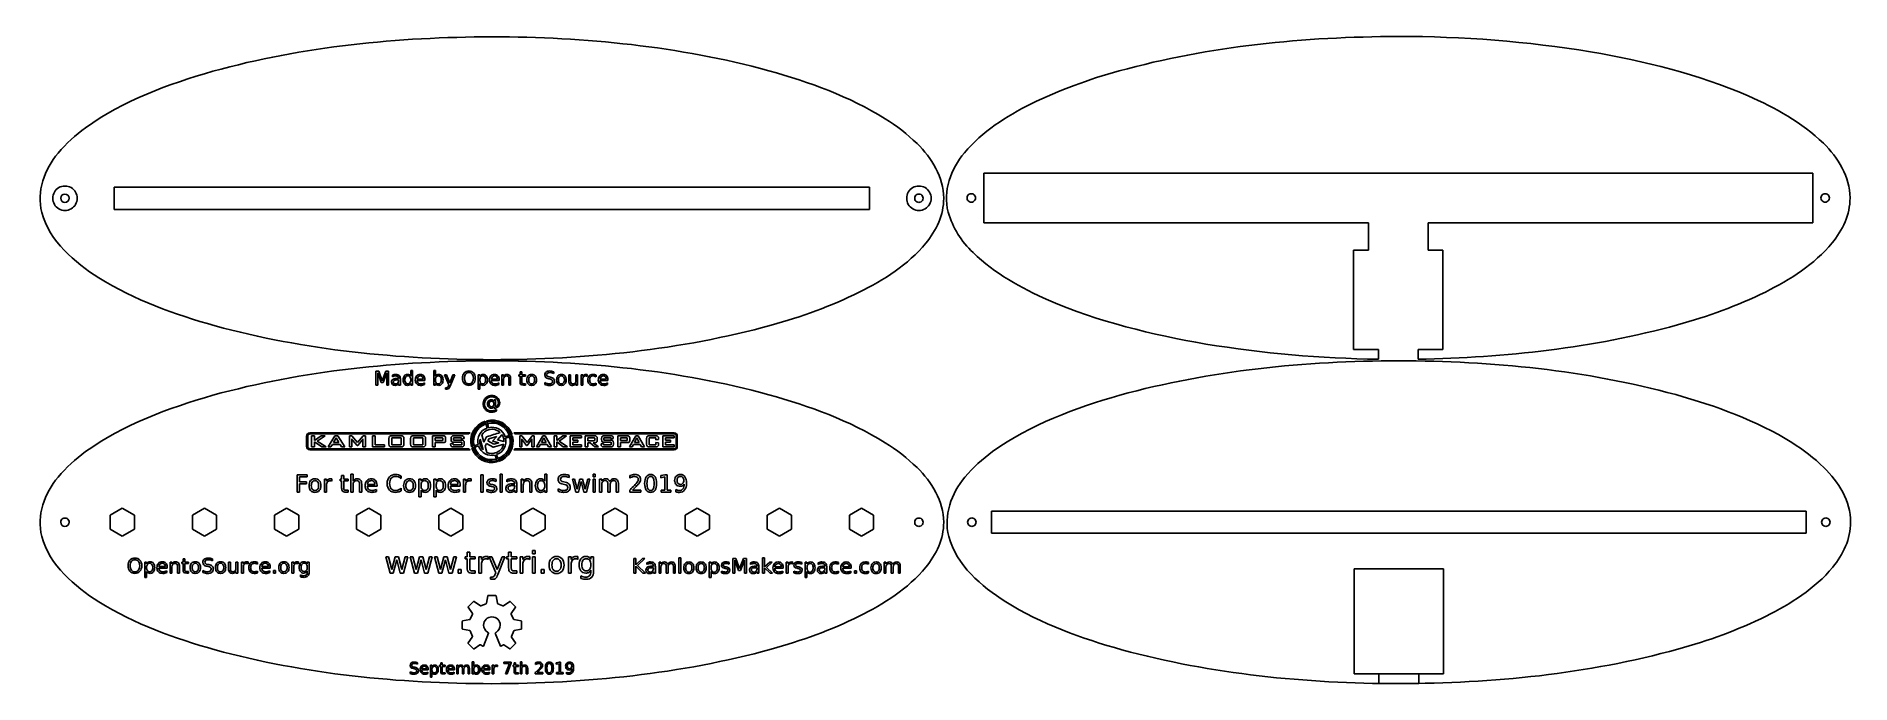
# Model space of a CAD drawing. Extents: x 5 to 370, y 6 to 136.
import ezdxf

# ---------------------------------------------------------------- set-up
doc = ezdxf.new("R2010")
doc.units = 0
doc.layers.get('0').update_dxf_attribs({"linetype": 'CONTINUOUS'})

msp = doc.modelspace()

# ---------------------------------------------------------------- linework, layer by layer
at = {"color": 7}
for p, q in [((273.115477, 108.358203), (195.615477, 108.358203)), ((195.615477, 108.358203), (195.615477, 98.358203)), ((285.115477, 108.358203), (273.115477, 108.358203)), ((362.615477, 108.358203), (285.115477, 108.358203)), ((362.615477, 98.358203), (362.615477, 108.358203)), ((11.409929, 103.293756), (11.409929, 103.293756)), ((20.484929, 101.043754), (20.484929, 105.543754)), ((20.484929, 105.543754), (172.63493, 105.543754)), ((172.63493, 105.543754), (172.63493, 101.043754)), ((183.40994, 103.293756), (183.40994, 103.293756)), ((193.965467, 103.358203), (193.965467, 103.358203)), ((365.965467, 103.358203), (365.965467, 103.358203)), ((172.63493, 101.043754), (20.484929, 101.043754)), ((195.615477, 98.358203), (273.115477, 98.358203)), ((273.115477, 98.358203), (273.115477, 92.858203)), ((285.115477, 92.858203), (285.115477, 98.358203)), ((285.115477, 98.358203), (362.615477, 98.358203)), ((273.115477, 92.858203), (270.115477, 92.858203)), ((270.115477, 92.858203), (270.115477, 72.858203)), ((288.115477, 92.858203), (285.115477, 92.858203)), ((288.115477, 72.858203), (288.115477, 92.858203)), ((270.115477, 72.858203), (275.115477, 72.858203)), ((275.115477, 72.858203), (275.115477, 70.889614)), ((283.115477, 72.858203), (288.115477, 72.858203)), ((283.115477, 70.889614), (283.115477, 72.858203)), ((361.307799, 40.300307), (197.157799, 40.300307)), ((197.157799, 40.300307), (197.157799, 35.860307)), ((361.307799, 35.860307), (361.307799, 40.300307)), ((11.409929, 38.074043), (11.409929, 38.074043)), ((183.409929, 38.074043), (183.409929, 38.074043)), ((194.082809, 38.080307), (194.082809, 38.080307)), ((366.082809, 38.080307), (366.082809, 38.080307)), ((197.157799, 35.860307), (361.307799, 35.860307))]:
    msp.add_line(p, q, dxfattribs=at)
at = {"color": 6}
for p, q in [((13.021022, 103.293756), (13.021022, 103.293756)), ((185.021033, 103.293756), (185.021033, 103.293756))]:
    msp.add_line(p, q, dxfattribs=at)
at = {"color": 3}
for p, q in [((73.182462, 68.467686), (73.746167, 68.467686)), ((73.182462, 65.671632), (73.182462, 68.467686)), ((74.270544, 66.209119), (73.549526, 68.12684)), ((73.549526, 68.12684), (73.549526, 65.671632)), ((73.746167, 68.467686), (74.459695, 66.564946)), ((74.650718, 66.209119), (74.270544, 66.209119)), ((74.459695, 66.564946), (75.176967, 68.467686)), ((75.371736, 68.12684), (74.650718, 66.209119)), ((75.176967, 68.467686), (75.740673, 68.467686)), ((75.371736, 65.671632), (75.371736, 68.12684)), ((75.740673, 68.467686), (75.740673, 65.671632)), ((76.501019, 67.355263), (76.501019, 67.673635)), ((77.291331, 66.995687), (77.774506, 66.995687)), ((77.774506, 66.726003), (77.431789, 66.726005)), ((77.774506, 66.995687), (77.774506, 67.029397)), ((77.774506, 66.649223), (77.774506, 66.726003)), ((77.774506, 65.671632), (77.774506, 65.990004)), ((78.119097, 66.868347), (78.119097, 66.868336)), ((78.119097, 66.868336), (78.119097, 65.671632)), ((79.036757, 66.718514), (79.036757, 66.718514)), ((80.210987, 67.450769), (80.210987, 68.58567)), ((80.210987, 68.58567), (80.555578, 68.58567)), ((80.210987, 67.450769), (80.210987, 67.450769)), ((80.210987, 65.671632), (80.210987, 65.986258)), ((80.555578, 68.58567), (80.555578, 65.671632)), ((83.059478, 66.637984), (81.47511, 66.637984)), ((81.486347, 66.905791), (82.714887, 66.907664)), ((82.978948, 66.104241), (82.978948, 65.778378)), ((83.059478, 66.806534), (83.059478, 66.637984)), ((83.059478, 66.806533), (83.059478, 66.806534)), ((84.832996, 65.671633), (84.832996, 68.585671)), ((84.832996, 68.585671), (85.17946, 68.585671)), ((85.17946, 68.585671), (85.17946, 67.450769)), ((85.17946, 65.986259), (85.17946, 65.671633)), ((86.351817, 66.718514), (86.351817, 66.718514)), ((87.881873, 65.705342), (87.033506, 67.76914)), ((87.033506, 67.76914), (87.398697, 67.76914)), ((87.398697, 67.76914), (88.054168, 66.128589)), ((88.054168, 66.128589), (88.70964, 67.76914)), ((89.074831, 67.76914), (88.153426, 65.476864)), ((88.70964, 67.76914), (89.074831, 67.76914)), ((91.92145, 68.51825), (91.92145, 68.51825)), ((91.92145, 68.211115), (91.92145, 68.211115)), ((93.777369, 64.87383), (93.777369, 67.76914)), ((93.777369, 67.76914), (94.123833, 67.76914)), ((94.123833, 67.76914), (94.123833, 67.450769)), ((94.123833, 65.986258), (94.123833, 64.87383)), ((94.123833, 65.986258), (94.123833, 65.986258)), ((95.29619, 66.718514), (95.29619, 66.718514)), ((98.019206, 66.637984), (96.434838, 66.637984)), ((96.446075, 66.905791), (97.674615, 66.907664)), ((97.938677, 66.104241), (97.938677, 65.778378)), ((98.019206, 66.806534), (98.019206, 66.637984)), ((98.019206, 66.806533), (98.019206, 66.806534)), ((98.571675, 65.671632), (98.571675, 67.76914)), ((98.571675, 67.76914), (98.918139, 67.76914)), ((98.918139, 67.76914), (98.918139, 67.443278)), ((98.918139, 66.857099), (98.918139, 65.671632)), ((99.983748, 65.671632), (99.983748, 66.926392)), ((100.32834, 66.93763), (100.32834, 66.937628)), ((100.32834, 66.937628), (100.32834, 65.671632)), ((101.982, 67.501334), (101.982, 67.76914)), ((101.982, 67.76914), (102.23482, 67.76914)), ((102.23483, 67.501334), (101.982, 67.501334)), ((102.23482, 67.76914), (102.23482, 68.364683)), ((102.23482, 68.364683), (102.58129, 68.364683)), ((102.23483, 66.362684), (102.23483, 67.501334)), ((102.58129, 68.364683), (102.58129, 67.76914)), ((102.58129, 67.76914), (103.29107, 67.76914)), ((103.29107, 67.501334), (102.58129, 67.501334)), ((102.58129, 67.501334), (102.58129, 66.362686)), ((102.93712, 65.960038), (103.29108, 65.960038)), ((103.29107, 67.76914), (103.29107, 67.501334)), ((103.29108, 65.960038), (103.29108, 65.67163)), ((104.55894, 67.819705), (104.55894, 67.819705)), ((104.55894, 67.527552), (104.55894, 67.527552)), ((107.21453, 65.795234), (107.21453, 66.184773)), ((108.23519, 66.911406), (108.00484, 66.956356)), ((108.11721, 67.317797), (108.34569, 67.270977)), ((109.00303, 68.375922), (109.00303, 68.37592)), ((109.00303, 68.37592), (109.00303, 68.006983)), ((110.55931, 67.819705), (110.55931, 67.819705)), ((110.55931, 67.527552), (110.55931, 67.527552)), ((112.05566, 66.499399), (112.05566, 67.76914)), ((112.05566, 67.76914), (112.40025, 67.76914)), ((112.05566, 66.499395), (112.05566, 66.499399)), ((112.40025, 67.76914), (112.40025, 66.512508)), ((112.92275, 67.819705), (112.92275, 67.819705)), ((113.46773, 66.579928), (113.46773, 67.76914)), ((113.46773, 67.76914), (113.81232, 67.76914)), ((113.46773, 65.671632), (113.46773, 65.99375)), ((113.81232, 67.76914), (113.81232, 65.671632)), ((114.51274, 65.671635), (114.51274, 67.769143)), ((114.51274, 67.769143), (114.8592, 67.769143)), ((114.8592, 67.769143), (114.8592, 67.443281)), ((114.8592, 66.776573), (114.8592, 65.671635)), ((115.73934, 67.801), (115.74128, 67.447023)), ((117.53352, 67.688616), (117.53352, 67.688611)), ((117.53352, 67.688611), (117.53352, 67.366494)), ((117.53352, 66.070534), (117.53352, 65.752163)), ((119.93068, 66.637984), (118.34631, 66.637984)), ((118.35755, 66.905791), (119.58609, 66.907664)), ((119.85015, 66.104241), (119.85015, 65.778378)), ((119.93068, 66.806534), (119.93068, 66.637984)), ((119.93068, 66.806533), (119.93068, 66.806534)), ((73.549526, 65.671632), (73.182462, 65.671632)), ((75.740673, 65.671632), (75.371736, 65.671632)), ((78.119097, 65.671632), (77.774506, 65.671632)), ((80.555578, 65.671632), (80.210987, 65.671632)), ((85.17946, 65.671633), (84.832996, 65.671633)), ((87.222657, 64.87383), (87.222657, 65.162237)), ((87.222657, 65.162237), (87.424917, 65.162237)), ((87.497955, 64.87383), (87.222657, 64.87383)), ((87.820073, 65.548029), (87.881873, 65.705342)), ((94.123833, 64.87383), (93.777369, 64.87383)), ((97.000416, 62.442964), (97.000416, 62.688297)), ((97.000416, 62.688297), (97.268223, 62.688297)), ((97.268223, 62.688297), (97.268223, 61.309935)), ((98.918139, 65.671632), (98.571675, 65.671632)), ((100.32834, 65.671632), (99.983748, 65.671632)), ((103.29108, 65.67163), (102.93712, 65.67163)), ((113.81232, 65.671632), (113.46773, 65.671632)), ((114.8592, 65.671635), (114.51274, 65.671635)), ((95.483921, 58.490726), (95.508241, 58.408436)), ((95.979754, 61.883008), (95.979754, 61.883008)), ((97.000414, 61.034641), (97.000416, 61.323048)), ((97.399316, 60.793049), (97.567866, 60.585171)), ((59.226359, 53.292302), (59.226359, 55.426225)), ((59.467376, 55.426222), (59.467376, 53.292302)), ((59.886282, 56.08105), (92.155819, 56.08105)), ((59.886282, 56.08105), (59.886282, 56.08105)), ((91.941282, 55.864041), (59.886282, 55.864041)), ((60.230047, 53.254816), (60.230047, 55.463701)), ((60.230047, 55.463701), (60.805957, 55.463701)), ((60.805957, 55.463701), (60.805957, 54.542203)), ((60.805957, 54.542203), (62.166124, 55.463701)), ((62.992375, 55.463701), (61.367605, 54.423091)), ((62.166124, 55.463701), (62.992375, 55.463701)), ((63.561485, 53.254816), (64.949389, 55.463701)), ((65.204473, 55.035055), (64.65945, 54.136372)), ((64.949389, 55.463701), (65.499154, 55.463701)), ((65.733647, 54.136372), (65.204473, 55.035055)), ((65.499154, 55.463701), (66.906068, 53.254816)), ((67.886329, 53.254816), (67.886329, 55.463701)), ((67.886329, 55.463701), (68.348165, 55.463701)), ((68.348165, 55.463701), (69.503956, 54.128525)), ((69.503956, 54.128525), (70.634397, 55.463701)), ((70.634397, 55.463701), (71.091487, 55.463701)), ((71.091487, 55.463701), (71.091487, 53.254816)), ((72.487647, 53.254816), (72.487647, 55.463701)), ((72.487647, 55.463701), (73.058799, 55.463701)), ((73.058799, 55.463701), (73.058799, 53.670627)), ((75.796904, 53.776898), (75.796904, 54.940907)), ((78.249499, 55.068566), (76.368068, 55.068566)), ((76.368068, 55.068566), (76.368068, 53.670627)), ((76.405303, 55.463701), (78.209892, 55.463701)), ((78.249499, 53.670627), (78.249499, 55.068566)), ((78.818274, 54.940907), (78.818274, 53.776898)), ((80.166098, 53.776898), (80.166098, 54.940907)), ((82.618687, 55.068566), (80.737259, 55.068566)), ((80.737259, 55.068566), (80.737259, 53.670627)), ((80.774491, 55.463701), (82.57908, 55.463701)), ((82.618687, 53.670627), (82.618687, 55.068566)), ((83.187462, 54.940907), (83.187462, 53.776898)), ((84.586003, 53.254816), (84.586003, 55.463701)), ((84.586003, 55.463701), (86.684479, 55.463701)), ((86.431779, 55.081415), (85.147656, 55.081415)), ((85.147656, 55.081415), (85.147656, 54.495843)), ((86.431779, 55.081415), (86.431779, 55.081415)), ((86.689235, 54.671296), (86.689235, 54.908098)), ((87.239015, 55.035758), (87.239015, 54.542203)), ((88.334926, 54.696979), (88.334926, 54.940907)), ((90.439752, 55.077133), (88.833997, 55.077133)), ((88.833997, 55.077133), (88.833997, 54.602827)), ((88.94333, 55.463701), (90.335176, 55.463701)), ((90.439752, 54.826079), (90.439752, 55.077133)), ((90.943572, 54.933053), (90.439752, 54.826079)), ((90.943572, 54.978709), (90.943572, 54.933053)), ((94.159567, 54.827875), (94.799093, 52.664819)), ((94.94474, 54.209799), (94.50795, 55.687024)), ((95.492958, 55.292544), (94.94474, 54.209799)), ((95.201377, 58.407178), (95.227477, 58.319008)), ((95.236121, 57.963528), (95.265061, 58.083545)), ((95.325591, 57.878528), (95.236121, 57.963528)), ((95.265061, 58.083545), (95.294001, 58.20353)), ((95.294001, 58.20353), (95.412359, 58.23859)), ((95.415061, 57.793508), (95.325591, 57.878528)), ((95.412359, 58.23859), (95.530701, 58.27356)), ((95.533419, 57.828478), (95.415061, 57.793508)), ((95.422214, 57.660331), (95.609342, 57.027459)), ((95.530701, 58.27356), (95.620171, 58.18854)), ((95.651761, 57.863448), (95.533419, 57.828478)), ((95.620171, 58.18854), (95.709581, 58.103434)), ((95.680751, 57.983433), (95.651761, 57.863448)), ((95.709581, 58.103434), (95.680751, 57.983433)), ((95.706454, 57.73798), (95.891853, 57.110997)), ((95.860697, 56.696714), (95.860697, 56.696714)), ((97.56683, 55.358723), (95.95263, 54.881262)), ((96.695526, 54.401822), (97.56683, 55.358723)), ((97.670701, 54.688449), (98.539867, 55.678566)), ((98.539867, 55.678566), (98.569307, 55.708796)), ((98.569307, 55.708796), (98.559191, 55.742913)), ((99.225677, 55.298749), (99.850321, 55.483444)), ((99.306721, 55.024706), (99.934913, 55.210447)), ((99.974472, 55.730814), (99.974472, 55.730814)), ((99.98544, 55.50788), (100.07038, 55.59739)), ((100.02047, 55.389522), (99.98544, 55.50788)), ((100.05547, 55.27118), (100.02047, 55.389522)), ((100.17544, 55.24221), (100.05547, 55.27118)), ((100.07038, 55.59739), (100.15547, 55.68679)), ((100.15547, 55.68679), (100.27544, 55.65791)), ((100.16837, 55.077855), (100.16837, 55.077855)), ((100.29541, 55.21324), (100.17544, 55.24221)), ((100.27544, 55.65791), (100.39541, 55.62894)), ((100.38031, 55.30274), (100.29541, 55.21324)), ((100.46521, 55.39224), (100.38031, 55.30274)), ((100.39541, 55.62894), (100.43031, 55.510582)), ((100.43031, 55.510582), (100.46521, 55.39224)), ((100.52214, 55.682084), (100.6054, 55.706714)), ((100.59953, 55.406984), (100.68643, 55.432663)), ((100.95515, 56.08167), (133.2924, 56.08167)), ((100.95515, 56.08167), (100.95515, 56.08167)), ((133.2924, 55.864583), (101.14837, 55.864583)), ((102.16796, 53.254416), (102.16796, 55.464098)), ((102.16796, 55.464098), (102.58392, 55.464098)), ((102.58392, 55.464098), (103.6249, 54.128442)), ((103.6249, 54.128442), (104.64306, 55.464098)), ((104.64306, 55.464098), (105.05475, 55.464098)), ((105.05475, 55.464098), (105.05475, 53.254416)), ((105.5398, 53.254416), (106.78983, 55.464098)), ((107.01958, 55.035298), (106.5287, 54.136291)), ((106.78983, 55.464098), (107.28499, 55.464098)), ((107.4962, 54.136291), (107.01958, 55.035298)), ((107.28499, 55.464098), (108.55216, 53.254416)), ((109.08931, 53.254416), (109.08931, 55.464098)), ((109.08931, 55.464098), (109.60801, 55.464098)), ((109.60801, 55.464098), (109.60801, 54.542269)), ((109.60801, 54.542269), (110.83307, 55.464098)), ((111.57725, 55.464098), (110.11387, 54.423113)), ((110.83307, 55.464098), (111.57725, 55.464098)), ((112.31488, 53.254416), (112.31488, 55.464098)), ((112.31488, 55.464098), (114.57736, 55.464098)), ((114.57736, 55.088098), (112.8293, 55.088098)), ((112.8293, 55.088098), (112.8293, 54.594362)), ((114.57736, 55.464098), (114.57736, 55.088098)), ((115.37278, 53.254416), (115.37278, 55.464098)), ((115.37278, 55.464098), (117.26282, 55.464098)), ((117.03522, 55.081675), (115.87865, 55.081675)), ((115.87865, 55.081675), (115.87865, 54.466636)), ((117.03522, 55.081672), (117.03522, 55.081675)), ((117.26707, 54.642159), (117.26707, 54.908297)), ((117.76227, 55.036002), (117.76227, 54.516582)), ((118.65044, 54.6971), (118.65044, 54.941115)), ((120.54619, 55.077391), (119.09994, 55.077391)), ((119.09994, 55.077391), (119.09994, 54.602915)), ((119.19841, 55.464097), (120.45201, 55.464097)), ((120.54619, 54.826248), (120.54619, 55.077391)), ((120.99998, 54.933261), (120.54619, 54.826248)), ((120.99998, 54.978931), (120.99998, 54.933261)), ((121.92169, 53.254435), (121.92169, 55.464115)), ((121.92169, 55.464115), (123.81172, 55.464115)), ((123.58412, 55.081691), (122.42755, 55.081691)), ((122.42755, 55.081691), (122.42755, 54.495909)), ((123.58412, 55.081685), (123.58412, 55.081691)), ((123.81598, 54.671421), (123.81598, 54.90831)), ((124.27324, 53.254435), (125.52328, 55.464115)), ((124.31117, 55.036022), (124.31117, 54.542285)), ((125.75303, 55.035315), (125.26214, 54.136312)), ((125.52328, 55.464115), (126.01844, 55.464115)), ((126.22964, 54.136312), (125.75303, 55.035315)), ((126.01844, 55.464115), (127.2856, 53.254435)), ((127.70216, 53.776705), (127.70216, 54.941132)), ((129.6022, 55.068841), (128.21659, 55.068841)), ((128.21659, 55.068841), (128.21659, 53.6704)), ((128.25013, 55.464115), (129.56866, 55.464115)), ((129.6022, 54.650744), (129.6022, 55.068841)), ((130.11662, 54.941132), (130.11662, 54.732074)), ((131.00266, 53.254435), (131.00266, 55.464115)), ((131.00266, 55.464115), (133.26514, 55.464115)), ((133.26514, 55.088118), (131.51708, 55.088118)), ((131.51708, 55.088118), (131.51708, 54.594378)), ((133.26514, 55.464115), (133.26514, 55.088118)), ((133.66969, 53.291916), (133.66969, 55.426606)), ((133.88678, 55.426609), (133.88678, 53.291916)), ((59.886282, 52.854482), (91.941282, 52.854482)), ((92.155801, 52.637481), (59.886282, 52.637481)), ((60.805957, 53.254816), (60.230047, 53.254816)), ((62.275455, 53.254816), (60.805957, 54.226243)), ((60.805957, 54.226243), (60.805957, 53.254816)), ((61.367605, 54.423091), (63.192007, 53.254816)), ((63.192007, 53.254816), (62.275455, 53.254816)), ((64.130277, 53.254816), (63.561485, 53.254816)), ((64.415458, 53.736959), (64.130277, 53.254816)), ((65.970501, 53.736959), (64.415458, 53.736959)), ((64.65945, 54.136372), (65.733647, 54.136372)), ((66.265192, 53.254816), (65.970501, 53.736959)), ((66.906068, 53.254816), (66.265192, 53.254816)), ((68.34815, 53.254816), (67.886329, 53.254816)), ((68.34815, 54.619235), (68.34815, 53.254816)), ((69.404137, 53.520142), (68.480458, 54.627788)), ((69.518214, 53.520142), (69.404137, 53.520142)), ((70.439524, 54.623517), (69.518214, 53.520142)), ((70.562314, 53.254816), (70.562314, 54.619235)), ((71.091487, 53.254816), (70.562314, 53.254816)), ((74.899035, 53.254816), (72.487647, 53.254816)), ((73.058799, 53.670627), (74.899035, 53.670627)), ((74.899035, 53.670627), (74.899035, 53.254816)), ((76.368068, 53.670627), (78.249499, 53.670627)), ((78.209892, 53.254816), (76.405303, 53.254816)), ((80.737259, 53.670627), (82.618687, 53.670627)), ((82.57908, 53.254816), (80.774491, 53.254816)), ((85.147656, 53.254816), (84.586003, 53.254816)), ((85.147656, 54.495843), (86.431779, 54.495843)), ((86.684479, 54.11569), (85.147656, 54.11569)), ((85.147656, 54.11569), (85.147656, 53.254816)), ((88.235113, 53.837526), (88.738932, 53.931681)), ((88.235113, 53.776898), (88.235113, 53.837526)), ((88.738932, 53.931681), (88.738932, 53.670627)), ((88.738932, 53.670627), (90.472225, 53.670627)), ((88.833997, 54.602827), (90.36291, 54.602827)), ((90.36291, 53.254816), (88.848265, 53.254816)), ((90.472225, 54.174172), (88.94333, 54.174172)), ((90.472225, 53.670627), (90.472225, 54.174172)), ((90.976048, 54.080033), (90.976048, 53.776898)), ((92.514486, 53.314368), (92.417348, 53.285663)), ((92.598995, 53.041344), (92.49837, 53.011584)), ((92.649481, 53.338739), (92.734451, 53.428239)), ((92.684601, 53.220397), (92.649481, 53.338739)), ((92.719551, 53.102039), (92.684601, 53.220397)), ((92.839521, 53.073039), (92.719551, 53.102039)), ((92.734451, 53.428239), (92.819575, 53.517724)), ((92.819575, 53.517724), (92.939576, 53.488784)), ((92.959522, 53.044099), (92.839521, 53.073039)), ((92.93251, 53.655152), (92.932492, 53.655152)), ((92.939576, 53.488784), (93.059562, 53.459804)), ((93.044492, 53.133609), (92.959522, 53.044099)), ((93.129462, 53.223119), (93.044492, 53.133609)), ((93.059562, 53.459804), (93.094512, 53.341461)), ((93.094512, 53.341461), (93.129462, 53.223119)), ((93.128389, 52.989794), (93.128389, 52.989794)), ((93.79709, 53.693613), (93.186251, 53.512992)), ((93.878101, 53.419566), (93.263694, 53.237905)), ((95.183789, 53.401358), (95.445917, 53.91838)), ((95.558733, 52.133279), (95.183789, 53.401358)), ((95.445917, 53.91838), (96.817097, 53.174239)), ((95.72757, 54.462775), (96.930207, 53.779388)), ((97.952015, 54.066322), (96.695526, 54.401822)), ((96.817097, 53.174239), (96.884437, 53.194139)), ((96.884437, 53.194139), (96.972047, 53.219989)), ((96.930207, 53.779388), (96.933907, 53.765288)), ((96.933907, 53.765288), (97.952015, 54.066322)), ((96.972047, 53.219989), (97.08565, 53.253559)), ((97.08565, 53.253559), (98.924131, 53.797247)), ((97.396505, 50.983124), (97.211936, 51.607322)), ((97.677305, 51.072549), (97.494469, 51.690867)), ((98.940654, 54.323118), (97.670701, 54.688449)), ((98.981844, 54.313818), (98.940654, 54.323118)), ((98.988944, 54.289518), (98.981844, 54.313818)), ((133.2924, 52.636859), (100.95516, 52.636859)), ((101.14837, 52.853937), (133.2924, 52.853937)), ((102.58417, 53.254416), (102.16796, 53.254416)), ((102.58417, 54.619328), (102.58417, 53.254416)), ((103.53509, 53.519839), (102.70317, 54.627884)), ((103.63784, 53.519839), (103.53509, 53.519839)), ((104.46764, 54.623611), (103.63784, 53.519839)), ((104.57814, 53.254416), (104.57814, 54.619328)), ((105.05475, 53.254416), (104.57814, 53.254416)), ((106.0521, 53.254416), (105.5398, 53.254416)), ((106.30894, 53.736736), (106.0521, 53.254416)), ((107.70952, 53.736736), (106.30894, 53.736736)), ((106.5287, 54.136291), (107.4962, 54.136291)), ((107.97495, 53.254416), (107.70952, 53.736736)), ((108.55216, 53.254416), (107.97495, 53.254416)), ((109.60801, 53.254416), (109.08931, 53.254416)), ((110.93154, 53.254416), (109.60801, 54.226194)), ((109.60801, 54.226194), (109.60801, 53.254416)), ((110.11387, 54.423113), (111.75705, 53.254416)), ((111.75705, 53.254416), (110.93154, 53.254416)), ((114.59805, 53.254416), (112.31488, 53.254416)), ((112.8293, 54.594362), (113.84959, 54.594362)), ((113.84959, 54.218341), (112.8293, 54.218341)), ((112.8293, 54.218341), (112.8293, 53.670377)), ((112.8293, 53.670377), (114.59805, 53.670377)), ((113.84959, 54.594362), (113.84959, 54.218341)), ((114.59805, 53.670377), (114.59805, 53.254416)), ((115.87865, 53.254416), (115.37278, 53.254416)), ((115.87865, 54.466636), (117.03522, 54.466636)), ((116.36597, 54.088485), (115.87865, 54.088485)), ((115.87865, 54.088485), (115.87865, 53.254416)), ((117.2564, 53.254416), (116.36597, 54.088485)), ((117.26282, 54.088485), (116.97457, 54.088485)), ((116.97457, 54.088485), (117.99415, 53.254416)), ((117.99415, 53.254416), (117.2564, 53.254416)), ((118.56054, 53.837336), (119.01432, 53.931526)), ((118.56054, 53.776686), (118.56054, 53.837336)), ((119.01432, 53.931526), (119.01432, 53.670376)), ((119.01432, 53.670376), (120.57544, 53.670376)), ((119.09994, 54.602915), (120.47698, 54.602915)), ((120.47698, 53.254416), (119.11279, 53.254416)), ((120.57544, 54.174104), (119.19841, 54.174104)), ((120.57544, 53.670376), (120.57544, 54.174104)), ((121.02923, 54.079932), (121.02923, 53.776686)), ((122.42755, 53.254435), (121.92169, 53.254435)), ((122.42755, 54.495909), (123.58412, 54.495909)), ((123.81172, 54.115622), (122.42755, 54.115622)), ((122.42755, 54.115622), (122.42755, 53.254435)), ((124.78553, 53.254435), (124.27324, 53.254435)), ((125.04238, 53.736755), (124.78553, 53.254435)), ((126.44297, 53.736755), (125.04238, 53.736755)), ((125.26214, 54.136312), (126.22964, 54.136312)), ((126.70839, 53.254435), (126.44297, 53.736755)), ((127.2856, 53.254435), (126.70839, 53.254435)), ((128.21659, 53.6704), (129.6022, 53.6704)), ((129.56866, 53.254435), (128.25013, 53.254435)), ((130.11662, 54.732074), (129.6022, 54.650744)), ((129.6022, 53.6704), (129.6022, 54.144869)), ((129.6022, 54.144869), (130.11662, 54.038556)), ((130.11662, 54.038556), (130.11662, 53.776705)), ((133.28583, 53.254435), (131.00266, 53.254435)), ((131.51708, 54.594378), (132.53737, 54.594378)), ((132.53737, 54.218358), (131.51708, 54.218358)), ((131.51708, 54.218358), (131.51708, 53.6704)), ((131.51708, 53.6704), (133.28583, 53.6704)), ((132.53737, 54.594378), (132.53737, 54.218358)), ((133.28583, 53.6704), (133.28583, 53.254435)), ((57.351308, 47.620334), (59.346333, 47.620334)), ((57.351308, 44.148803), (57.351308, 47.620334)), ((59.346333, 47.620334), (59.346333, 47.22505)), ((68.151879, 44.148803), (68.151879, 47.766822)), ((68.151879, 47.766822), (68.582042, 47.766822)), ((68.582042, 47.766822), (68.582042, 46.348448)), ((94.34995, 47.620334), (94.819641, 47.620334)), ((94.34995, 44.148803), (94.34995, 47.620334)), ((94.819641, 47.620334), (94.819641, 44.148803)), ((97.405326, 50.6277), (97.434266, 50.747701)), ((97.494696, 50.54273), (97.405326, 50.6277)), ((97.434266, 50.747701), (97.463096, 50.867702)), ((97.463096, 50.867702), (97.581454, 50.902652)), ((97.584166, 50.45774), (97.494696, 50.54273)), ((97.581454, 50.902652), (97.699796, 50.937602)), ((97.702524, 50.49269), (97.584166, 50.45774)), ((97.619901, 50.227577), (97.591231, 50.324417)), ((97.699796, 50.937602), (97.789266, 50.852632)), ((97.820867, 50.52764), (97.702524, 50.49269)), ((97.789266, 50.852632), (97.878637, 50.767626)), ((97.849807, 50.64761), (97.820867, 50.52764)), ((97.878637, 50.767626), (97.849807, 50.64761)), ((97.902438, 50.311143), (97.875468, 50.402103)), ((98.21909, 47.766822), (98.646927, 47.766822)), ((98.21909, 44.148803), (98.21909, 47.766822)), ((98.646927, 47.766822), (98.646927, 44.148803)), ((107.1967, 46.357749), (107.1967, 47.766822)), ((107.1967, 47.766822), (107.62454, 47.766822)), ((107.62454, 47.766822), (107.62454, 44.148803)), ((116.94163, 47.766822), (117.36947, 47.766822)), ((116.94163, 47.22505), (116.94163, 47.766822)), ((117.36947, 47.766822), (117.36947, 47.22505)), ((128.51649, 47.683115), (128.51649, 47.683115)), ((130.55802, 47.45292), (131.38812, 47.620334)), ((131.38812, 47.620334), (131.85781, 47.620334)), ((131.85781, 47.620334), (131.85781, 44.544093)), ((57.820999, 44.148803), (57.351308, 44.148803)), ((59.346333, 47.22505), (57.820999, 47.22505)), ((57.820999, 47.22505), (57.820999, 46.20196)), ((57.820999, 46.20196), (59.19752, 46.20196)), ((59.19752, 45.806673), (57.820999, 45.806673)), ((57.820999, 45.806673), (57.820999, 44.148803)), ((59.19752, 46.20196), (59.19752, 45.806673)), ((60.918171, 46.815814), (60.918171, 46.815814)), ((60.918171, 46.453082), (60.918171, 46.453082)), ((62.803911, 44.148811), (62.803911, 46.753041)), ((62.803911, 46.753041), (63.234074, 46.753041)), ((63.234074, 44.148811), (62.803911, 44.148811)), ((63.234074, 46.753041), (63.234074, 46.348456)), ((63.234074, 45.520681), (63.234074, 44.148811)), ((64.32692, 46.792542), (64.329244, 46.353098)), ((65.977814, 46.420529), (65.977814, 46.753033)), ((65.977814, 46.753033), (66.291716, 46.753033)), ((66.291713, 46.420529), (65.977814, 46.420529)), ((66.291713, 45.006793), (66.291713, 46.420529)), ((66.291716, 46.753033), (66.291716, 47.492448)), ((66.291716, 47.492448), (66.721879, 47.492448)), ((66.721879, 47.492448), (66.721879, 46.753033)), ((66.721879, 46.753033), (67.603131, 46.753033)), ((67.603131, 46.420529), (66.721879, 46.420529)), ((66.721879, 46.420529), (66.721879, 45.006803)), ((67.163665, 44.506873), (67.603128, 44.506873)), ((67.603128, 44.148793), (67.163665, 44.148793)), ((67.603128, 44.506873), (67.603128, 44.148793)), ((67.603131, 46.753033), (67.603131, 46.420529)), ((68.582042, 44.148803), (68.151879, 44.148803)), ((68.582042, 45.620663), (68.582042, 44.148803)), ((69.905083, 44.148803), (69.905083, 45.706693)), ((70.33292, 44.148803), (69.905083, 44.148803)), ((70.33292, 45.720643), (70.33292, 44.148803)), ((70.33292, 45.720643), (70.33292, 45.720643)), ((73.418466, 45.348613), (71.451344, 45.348613)), ((71.465295, 45.681113), (72.990629, 45.683443)), ((73.318482, 44.685963), (73.318482, 44.281383)), ((73.418466, 45.557883), (73.418466, 45.348613)), ((73.418466, 45.557883), (73.418466, 45.557883)), ((78.254889, 47.352944), (78.254889, 47.352936)), ((78.254889, 47.352936), (78.254889, 46.857667)), ((78.254889, 44.906823), (78.254889, 44.416203)), ((79.975541, 46.815814), (79.975541, 46.815814)), ((79.975541, 46.453082), (79.975541, 46.453082)), ((81.86128, 43.158273), (81.86128, 46.753033)), ((81.86128, 46.753033), (82.291442, 46.753033)), ((82.291442, 46.753033), (82.291442, 46.357749)), ((82.291442, 44.539443), (82.291442, 43.158273)), ((82.291442, 44.539443), (82.291442, 44.539443)), ((83.74702, 45.448593), (83.74702, 45.448593)), ((84.884046, 43.158273), (84.884046, 46.753033)), ((84.884046, 46.753033), (85.314208, 46.753033)), ((85.314208, 46.753033), (85.314208, 46.357749)), ((85.314208, 44.539443), (85.314208, 43.158273)), ((85.314208, 44.539443), (85.314208, 44.539443)), ((86.769786, 45.448593), (86.769786, 45.448593)), ((90.150631, 45.348613), (88.183509, 45.348613)), ((88.19746, 45.681113), (89.722794, 45.683443)), ((90.050648, 44.685963), (90.050648, 44.281383)), ((90.150631, 45.557883), (90.150631, 45.348613)), ((90.150631, 45.557883), (90.150631, 45.557883)), ((90.836568, 44.148811), (90.836568, 46.753041)), ((90.836568, 46.753041), (91.266731, 46.753041)), ((91.266731, 44.148811), (90.836568, 44.148811)), ((91.266731, 46.753041), (91.266731, 46.348456)), ((91.266731, 45.520681), (91.266731, 44.148811)), ((92.359577, 46.792542), (92.361902, 46.353098)), ((94.819641, 44.148803), (94.34995, 44.148803)), ((95.545105, 44.244037), (95.545105, 44.685817)), ((96.46356, 45.281037), (96.314747, 45.315937)), ((96.549593, 45.671807), (96.69608, 45.639207)), ((97.395967, 46.676302), (97.395967, 46.271716)), ((97.395967, 46.676184), (97.395967, 46.676302)), ((98.646927, 44.148803), (98.21909, 44.148803)), ((99.567705, 46.239113), (99.567705, 46.634398)), ((100.54894, 45.792723), (101.14884, 45.792723)), ((101.14884, 45.457863), (100.72333, 45.457893)), ((101.14884, 45.792723), (101.14884, 45.834523)), ((101.14884, 45.362563), (101.14884, 45.457863)), ((101.14884, 44.148803), (101.14884, 44.544093)), ((101.57668, 44.148803), (101.14884, 44.148803)), ((101.57668, 45.634613), (101.57668, 44.148803)), ((101.57668, 45.634559), (101.57668, 45.634613)), ((102.44398, 44.148803), (102.44398, 46.753033)), ((102.44398, 46.753033), (102.87414, 46.753033)), ((102.87414, 44.148803), (102.44398, 44.148803)), ((102.87414, 46.753033), (102.87414, 46.348448)), ((102.87414, 45.620663), (102.87414, 44.148803)), ((104.19719, 44.148803), (104.19719, 45.706693)), ((104.62502, 44.148803), (104.19719, 44.148803)), ((104.62502, 45.720643), (104.62502, 44.148803)), ((104.62502, 45.720643), (104.62502, 45.720643)), ((105.7388, 45.448593), (105.7388, 45.448593)), ((107.1967, 46.357749), (107.1967, 46.357749)), ((107.1967, 44.148803), (107.1967, 44.539443)), ((107.62454, 44.148803), (107.1967, 44.148803)), ((109.90091, 44.302263), (109.90091, 44.785903)), ((111.16815, 45.688073), (110.88215, 45.743873)), ((111.02166, 46.192659), (111.30534, 46.134529)), ((112.12148, 47.506399), (112.12148, 47.048334)), ((112.12148, 47.506378), (112.12148, 47.506399)), ((112.79579, 46.753033), (113.22363, 46.753033)), ((113.47707, 44.148803), (112.79579, 46.753033)), ((113.22363, 46.753033), (113.75842, 44.720803)), ((113.98164, 44.148803), (113.47707, 44.148803)), ((113.75842, 44.720803), (114.2909, 46.753033)), ((114.54434, 46.283342), (113.98164, 44.148803)), ((114.2909, 46.753033), (114.79546, 46.753033)), ((115.10472, 44.148803), (114.54434, 46.283342)), ((114.79546, 46.753033), (115.33026, 44.720803)), ((115.60929, 44.148803), (115.10472, 44.148803)), ((115.33026, 44.720803), (115.86273, 46.753033)), ((116.29057, 46.753033), (115.60929, 44.148803)), ((115.86273, 46.753033), (116.29057, 46.753033)), ((117.36947, 47.22505), (116.94163, 47.22505)), ((116.94163, 46.753033), (117.36947, 46.753033)), ((116.94163, 44.148803), (116.94163, 46.753033)), ((117.36947, 44.148803), (116.94163, 44.148803)), ((117.36947, 46.753033), (117.36947, 44.148803)), ((118.24607, 44.148803), (118.24607, 46.753033)), ((118.24607, 46.753033), (118.67623, 46.753033)), ((118.67623, 44.148803), (118.24607, 44.148803)), ((118.67623, 46.753033), (118.67623, 46.348448)), ((118.67623, 45.620663), (118.67623, 44.148803)), ((119.93184, 44.148803), (119.93184, 45.706693)), ((120.362, 44.148803), (119.93184, 44.148803)), ((120.28992, 46.253114), (120.28992, 46.253114)), ((120.362, 45.620663), (120.362, 44.148803)), ((121.61761, 44.148803), (121.61761, 45.706693)), ((122.04778, 44.148803), (121.61761, 44.148803)), ((122.04778, 45.720643), (122.04778, 44.148803)), ((124.3195, 44.148803), (124.3195, 44.544093)), ((126.52379, 44.148803), (124.3195, 44.148803)), ((124.34277, 46.97858), (124.34277, 47.452922)), ((124.88452, 44.544095), (124.88452, 44.544093)), ((124.88452, 44.544093), (126.52379, 44.544093)), ((126.52379, 44.544093), (126.52379, 44.148803)), ((128.51649, 47.311082), (128.51649, 47.311082)), ((130.55802, 47.025082), (130.55802, 47.45292)), ((131.39277, 47.192497), (130.55802, 47.025082)), ((130.62545, 44.544093), (131.39277, 44.544093)), ((130.62545, 44.148803), (130.62545, 44.544093)), ((132.62513, 44.148803), (130.62545, 44.148803)), ((131.39277, 44.544093), (131.39277, 47.192497)), ((131.85781, 44.544093), (132.62513, 44.544093)), ((132.62513, 44.544093), (132.62513, 44.148803)), ((133.59009, 44.220883), (133.59009, 44.648723)), ((133.59009, 44.220873), (133.59009, 44.220883)), ((134.52482, 45.692743), (134.52482, 45.692743)), ((82.291442, 43.158273), (81.86128, 43.158273)), ((85.314208, 43.158273), (84.884046, 43.158273)), ((24.655649, 30.864573), (24.655649, 30.864573)), ((24.655649, 30.537373), (24.655649, 30.537373)), ((26.632858, 26.981983), (26.632858, 30.066513)), ((26.632858, 30.066513), (27.001964, 30.066513)), ((27.001964, 30.066513), (27.001964, 29.727333)), ((31.740482, 27.831923), (31.740482, 30.066513)), ((31.740482, 30.066513), (32.109588, 30.066513)), ((32.109588, 30.066513), (32.109588, 29.719353)), ((34.07283, 29.781213), (34.07283, 30.066523)), ((34.07283, 30.066523), (34.342177, 30.066523)), ((34.342177, 29.781213), (34.07283, 29.781213)), ((34.342177, 30.066523), (34.342177, 30.700983)), ((34.342177, 30.700983), (34.711284, 30.700973)), ((34.342177, 28.568153), (34.342177, 29.781213)), ((34.711284, 30.700973), (34.711284, 30.066513)), ((34.711284, 30.066513), (35.467452, 30.066513)), ((35.467452, 29.781203), (34.711284, 29.781203)), ((34.711284, 29.781203), (34.711284, 28.568143)), ((35.467452, 30.066513), (35.467452, 29.781203)), ((36.818178, 30.120383), (36.818178, 30.120383)), ((36.818178, 29.809133), (36.818178, 29.809133)), ((39.308145, 29.585703), (39.551555, 29.535803)), ((40.251859, 30.713003), (40.251859, 30.712943)), ((40.251859, 30.712943), (40.251859, 30.319893)), ((41.909841, 30.120383), (41.909841, 30.120383)), ((41.909841, 29.809133), (41.909841, 29.809133)), ((43.503978, 28.713793), (43.503978, 30.066513)), ((43.503978, 30.066513), (43.871089, 30.066513)), ((43.871089, 30.066513), (43.871089, 28.727753)), ((44.42774, 30.120383), (44.42774, 30.120383)), ((45.008333, 28.799583), (45.008333, 30.066513)), ((45.008333, 30.066513), (45.375444, 30.066513)), ((45.375444, 30.066513), (45.375444, 27.831923)), ((46.121636, 27.831993), (46.121636, 30.066583)), ((46.121636, 30.066583), (46.490742, 30.066583)), ((46.490742, 30.066583), (46.490742, 29.719423)), ((47.428472, 30.100493), (47.430465, 29.723343)), ((49.339838, 29.980773), (49.339838, 29.980723)), ((49.339838, 29.980723), (49.339838, 29.637553)), ((54.66294, 30.120383), (54.66294, 30.120383)), ((54.66294, 29.809133), (54.66294, 29.809133)), ((56.28102, 27.831993), (56.28102, 30.066583)), ((56.28102, 30.066583), (56.650125, 30.066583)), ((56.650125, 30.066583), (56.650125, 29.719423)), ((57.587856, 30.100493), (57.589848, 29.723343)), ((59.377514, 29.727253), (59.377514, 30.066433)), ((59.377514, 30.066433), (59.744624, 30.066433)), ((59.744624, 30.066433), (59.744624, 28.109253)), ((75.202144, 31.104893), (75.740027, 31.104893)), ((76.058665, 27.830823), (75.202144, 31.104893)), ((75.740027, 31.104893), (76.412382, 28.549943)), ((76.412382, 28.549943), (77.081813, 31.104893)), ((77.400451, 30.514393), (76.693017, 27.830823)), ((77.081813, 31.104893), (77.716165, 31.104893)), ((78.104961, 27.830823), (77.400451, 30.514393)), ((77.716165, 31.104893), (78.38852, 28.549943)), ((78.38852, 28.549943), (79.057951, 31.104893)), ((79.595835, 31.104893), (78.739313, 27.830823)), ((79.057951, 31.104893), (79.595835, 31.104893)), ((80.101562, 31.104893), (80.639446, 31.104893)), ((80.958084, 27.830823), (80.101562, 31.104893)), ((80.639446, 31.104893), (81.311801, 28.549943)), ((81.311801, 28.549943), (81.981232, 31.104893)), ((82.29987, 30.514393), (81.592436, 27.830823)), ((81.981232, 31.104893), (82.615584, 31.104893)), ((83.00438, 27.830823), (82.29987, 30.514393)), ((82.615584, 31.104893), (83.287939, 28.549943)), ((83.287939, 28.549943), (83.95737, 31.104893)), ((84.495254, 31.104893), (83.638732, 27.830823)), ((83.95737, 31.104893), (84.495254, 31.104893)), ((85.000981, 31.104893), (85.538865, 31.104893)), ((85.857502, 27.830823), (85.000981, 31.104893)), ((85.538865, 31.104893), (86.211219, 28.549943)), ((86.211219, 28.549943), (86.880651, 31.104893)), ((87.199288, 30.514393), (86.491854, 27.830823)), ((86.880651, 31.104893), (87.515003, 31.104893)), ((87.903799, 27.830823), (87.199288, 30.514393)), ((87.515003, 31.104893), (88.187357, 28.549943)), ((88.187357, 28.549943), (88.856789, 31.104893)), ((89.394672, 31.104893), (88.538151, 27.830823)), ((88.856789, 31.104893), (89.394672, 31.104893)), ((91.166181, 30.686863), (91.166181, 31.104893)), ((91.166181, 31.104893), (91.560824, 31.104893)), ((91.560824, 30.686863), (91.166181, 30.686863)), ((91.560824, 31.104893), (91.560824, 32.034493)), ((91.560824, 32.034493), (92.101631, 32.034493)), ((91.560824, 28.909513), (91.560824, 30.686863)), ((92.101631, 32.034493), (92.101631, 31.104893)), ((92.101631, 31.104893), (93.209554, 31.104893)), ((93.209554, 30.686863), (92.101631, 30.686863)), ((92.101631, 30.686863), (92.101631, 28.909513)), ((93.209554, 31.104893), (93.209554, 30.686863)), ((93.899448, 27.830813), (93.899448, 31.104883)), ((93.899448, 31.104883), (94.440254, 31.104883)), ((94.440254, 31.104883), (94.440254, 30.596233)), ((94.440254, 29.555543), (94.440254, 27.830813)), ((95.814197, 31.154313), (95.81712, 30.602093)), ((97.325536, 27.883443), (96.00129, 31.104893)), ((96.00129, 31.104893), (96.57133, 31.104893)), ((96.57133, 31.104893), (97.594478, 28.544103)), ((97.594478, 28.544103), (98.617627, 31.104893)), ((99.187666, 31.104893), (97.74941, 27.526803)), ((98.617627, 31.104893), (99.187666, 31.104893)), ((99.526765, 30.686863), (99.526765, 31.104893)), ((99.526765, 31.104893), (99.921408, 31.104893)), ((99.921408, 30.686863), (99.526765, 30.686863)), ((99.921408, 31.104893), (99.921408, 32.034493)), ((99.921408, 32.034493), (100.46221, 32.034493)), ((99.921408, 28.909513), (99.921408, 30.686863)), ((100.46221, 32.034493), (100.46221, 31.104893)), ((100.46221, 31.104893), (101.57014, 31.104893)), ((101.57014, 30.686863), (100.46221, 30.686863)), ((100.46221, 30.686863), (100.46221, 28.909513)), ((101.57014, 31.104893), (101.57014, 30.686863)), ((102.26003, 27.830813), (102.26003, 31.104883)), ((102.26003, 31.104883), (102.80084, 31.104883)), ((102.80084, 31.104883), (102.80084, 30.596233)), ((102.80084, 29.555543), (102.80084, 27.830813)), ((104.17478, 31.154313), (104.1777, 30.602093)), ((104.74774, 32.379443), (105.28563, 32.379443)), ((104.74774, 31.698323), (104.74774, 32.379443)), ((105.28563, 31.698323), (104.74774, 31.698323)), ((104.74774, 31.104893), (105.28563, 31.104893)), ((104.74774, 27.830823), (104.74774, 31.104893)), ((105.28563, 32.379443), (105.28563, 31.698323)), ((105.28563, 31.104893), (105.28563, 27.830823)), ((109.58285, 31.183823), (109.58285, 31.183823)), ((109.58285, 30.727793), (109.58285, 30.727793)), ((111.95363, 27.830813), (111.95363, 31.104883)), ((111.95363, 31.104883), (112.49444, 31.104883)), ((112.49444, 31.104883), (112.49444, 30.596233)), ((112.49444, 29.555543), (112.49444, 27.830813)), ((113.86838, 31.154313), (113.8713, 30.602093)), ((116.49056, 30.607873), (116.49056, 31.104833)), ((116.49056, 31.104833), (117.02845, 31.104833)), ((116.49056, 29.505863), (116.49056, 29.505863)), ((117.02845, 31.104833), (117.02845, 28.237153)), ((125.13288, 30.774813), (125.53591, 30.774813)), ((125.13288, 27.796033), (125.13288, 30.774813)), ((125.53591, 30.774813), (125.53591, 29.515863)), ((125.53591, 29.515863), (126.87267, 30.774813)), ((127.39141, 30.774813), (125.91299, 29.386173)), ((125.91299, 29.386173), (127.49716, 27.796033)), ((126.87267, 30.774813), (127.39141, 30.774813)), ((127.75054, 29.589623), (127.75054, 29.928803)), ((129.10725, 29.206573), (129.10725, 29.242473)), ((130.21856, 27.796033), (130.21856, 30.030613)), ((130.21856, 30.030613), (130.58767, 30.030613)), ((130.58767, 30.030613), (130.58767, 29.683453)), ((131.97231, 29.601693), (131.97231, 29.601653)), ((134.21488, 30.900503), (134.58199, 30.900503)), ((134.21488, 27.796033), (134.21488, 30.900503)), ((134.58199, 30.900503), (134.58199, 27.796033)), ((136.21403, 30.084483), (136.21403, 30.084483)), ((136.21403, 29.773243), (136.21403, 29.773243)), ((138.71198, 30.084483), (138.71198, 30.084483)), ((138.71198, 29.773243), (138.71198, 29.773243)), ((140.33006, 26.946093), (140.33006, 30.030613)), ((140.33006, 30.030613), (140.69917, 30.030613)), ((140.69917, 30.030613), (140.69917, 29.691433)), ((144.36229, 29.964773), (144.36229, 29.617613)), ((144.36233, 29.964753), (144.36229, 29.964773)), ((145.08454, 30.774813), (145.68509, 30.774813)), ((145.08454, 27.796033), (145.08454, 30.774813)), ((146.24373, 28.368643), (145.47559, 30.411693)), ((145.47559, 30.411693), (145.47559, 27.796033)), ((145.68509, 30.774813), (146.44524, 28.747723)), ((146.44524, 28.747723), (147.20939, 30.774813)), ((147.41689, 30.411693), (146.64875, 28.368643)), ((147.20939, 30.774813), (147.80994, 30.774813)), ((147.41689, 27.796033), (147.41689, 30.411693)), ((147.80994, 30.774813), (147.80994, 27.796033)), ((148.61997, 29.589623), (148.61997, 29.928803)), ((149.97669, 29.206573), (149.97669, 29.242473)), ((151.08799, 30.900503), (151.4571, 30.900503)), ((151.08799, 27.796033), (151.08799, 30.900503)), ((151.4571, 30.900503), (151.4571, 29.066953)), ((151.4571, 29.066953), (152.55245, 30.030613)), ((153.02131, 30.030613), (151.83618, 28.985153)), ((152.55245, 30.030613), (153.02131, 30.030613)), ((155.82851, 27.796003), (155.82851, 30.030583)), ((155.82851, 30.030583), (156.19761, 30.030583)), ((156.19761, 30.030583), (156.19761, 29.683423)), ((157.13534, 30.064493), (157.13734, 29.687443)), ((158.95094, 29.964773), (158.95094, 29.617613)), ((158.95098, 29.964753), (158.95094, 29.964773)), ((159.64326, 26.946093), (159.64326, 30.030613)), ((159.64326, 30.030613), (160.01237, 30.030613)), ((160.01237, 30.030613), (160.01237, 29.691433)), ((162.27489, 29.589623), (162.27489, 29.928803)), ((163.6316, 29.206573), (163.6316, 29.242473)), ((166.36498, 29.944843), (166.36498, 29.944823)), ((166.36498, 29.944823), (166.36498, 29.601653)), ((172.43028, 29.944843), (172.43028, 29.944823)), ((172.43028, 29.944823), (172.43028, 29.601653)), ((173.93862, 30.084483), (173.93862, 30.084483)), ((173.93862, 29.773243), (173.93862, 29.773243)), ((175.5567, 27.796033), (175.5567, 30.030613)), ((175.5567, 30.030613), (175.92581, 30.030613)), ((175.92581, 30.030613), (175.92581, 29.683453)), ((177.31045, 29.601693), (177.31045, 29.601653)), ((27.001964, 26.981983), (26.632858, 26.981983)), ((27.001964, 28.167173), (27.001964, 28.167113)), ((27.001964, 28.167113), (27.001964, 26.981983)), ((28.250938, 28.947223), (28.250938, 28.947223)), ((31.151908, 28.861433), (29.463998, 28.861433)), ((29.475969, 29.146743), (30.784798, 29.148733)), ((31.066116, 28.292843), (31.066116, 27.945683)), ((31.151908, 29.041023), (31.151908, 29.040993)), ((31.151908, 29.040993), (31.151908, 28.861433)), ((32.109588, 27.831923), (31.740482, 27.831923)), ((32.109588, 29.094863), (32.109588, 27.831923)), ((33.244837, 27.831923), (33.244837, 29.168683)), ((33.611947, 27.831923), (33.244837, 27.831923)), ((33.611947, 29.180693), (33.611947, 29.180653)), ((33.611947, 29.180653), (33.611947, 27.831923)), ((35.090364, 28.139193), (35.467451, 28.139193)), ((35.467451, 27.831933), (35.090364, 27.831933)), ((35.467451, 28.139193), (35.467451, 27.831933)), ((38.346475, 27.963623), (38.346475, 28.378623)), ((39.433841, 29.152773), (39.188435, 29.200673)), ((43.503978, 28.713763), (43.503978, 28.713793)), ((45.008333, 27.831923), (45.008333, 28.175093)), ((45.375444, 27.831923), (45.008333, 27.831923)), ((46.490742, 27.831993), (46.121636, 27.831993)), ((46.490742, 29.009143), (46.490742, 27.831993)), ((49.339838, 28.256903), (49.339838, 27.917723)), ((51.893649, 28.861433), (50.205738, 28.861433)), ((50.217709, 29.146743), (51.526538, 29.148733)), ((51.807856, 28.292843), (51.807856, 27.945683)), ((51.893649, 29.041023), (51.893649, 29.040993)), ((51.893649, 29.040993), (51.893649, 28.861433)), ((52.548063, 28.338693), (52.969043, 28.338693)), ((52.548063, 27.831923), (52.548063, 28.338693)), ((52.969043, 27.831923), (52.548063, 27.831923)), ((52.969043, 28.338693), (52.969043, 27.831923)), ((56.650125, 27.831993), (56.28102, 27.831993)), ((56.650125, 29.009143), (56.650125, 27.831993)), ((58.016811, 27.099683), (58.016811, 27.456813)), ((59.377514, 28.975153), (59.377514, 28.975153)), ((59.377514, 28.043393), (59.377514, 28.224953)), ((76.693017, 27.830823), (76.058665, 27.830823)), ((78.739313, 27.830823), (78.104961, 27.830823)), ((81.592436, 27.830823), (80.958084, 27.830823)), ((83.638732, 27.830823), (83.00438, 27.830823)), ((86.491854, 27.830823), (85.857502, 27.830823)), ((88.538151, 27.830823), (87.903799, 27.830823)), ((89.73962, 28.573333), (90.356432, 28.573333)), ((89.73962, 27.830823), (89.73962, 28.573333)), ((90.356432, 27.830823), (89.73962, 27.830823)), ((90.356432, 28.573333), (90.356432, 27.830823)), ((92.657054, 28.281003), (93.209554, 28.281003)), ((93.209554, 27.830823), (92.657054, 27.830823)), ((93.209554, 28.281003), (93.209554, 27.830823)), ((94.440254, 27.830813), (93.899448, 27.830813)), ((96.29654, 26.585503), (96.29654, 27.035683)), ((96.29654, 27.035683), (96.612254, 27.035683)), ((96.726262, 26.585503), (96.29654, 26.585503)), ((97.229066, 27.637883), (97.325536, 27.883443)), ((101.01764, 28.281003), (101.57014, 28.281003)), ((101.57014, 27.830823), (101.01764, 27.830823)), ((101.57014, 28.281003), (101.57014, 27.830823)), ((102.80084, 27.830813), (102.26003, 27.830813)), ((105.28563, 27.830823), (104.74774, 27.830823)), ((106.48417, 28.573333), (107.10098, 28.573333)), ((106.48417, 27.830823), (106.48417, 28.573333)), ((107.10098, 27.830823), (106.48417, 27.830823)), ((107.10098, 28.573333), (107.10098, 27.830823)), ((112.49444, 27.830813), (111.95363, 27.830813)), ((114.49689, 26.757923), (114.49689, 27.281193)), ((116.49056, 28.140623), (116.49056, 28.406643)), ((125.53591, 27.796033), (125.13288, 27.796033)), ((126.96644, 27.796033), (125.53591, 29.230553)), ((125.53591, 29.230553), (125.53591, 27.796033)), ((127.49716, 27.796033), (126.96644, 27.796033)), ((128.5925, 29.206573), (129.10725, 29.206573)), ((129.10725, 28.919303), (128.74214, 28.919303)), ((129.10725, 28.837503), (129.10725, 28.919303)), ((129.10725, 27.796033), (129.10725, 28.135203)), ((129.47436, 27.796033), (129.10725, 27.796033)), ((129.47436, 29.070943), (129.47436, 27.796033)), ((129.47436, 29.070883), (129.47436, 29.070943)), ((130.58767, 27.796033), (130.21856, 27.796033)), ((130.58767, 29.058973), (130.58767, 27.796033)), ((131.66506, 27.796033), (131.66506, 29.132793)), ((132.03416, 27.796033), (131.66506, 27.796033)), ((132.03416, 29.058973), (132.03416, 27.796033)), ((133.11155, 27.796033), (133.11155, 29.132793)), ((133.48066, 27.796033), (133.11155, 27.796033)), ((133.48066, 29.144763), (133.48066, 27.796033)), ((134.58199, 27.796033), (134.21488, 27.796033)), ((140.69917, 26.946093), (140.33006, 26.946093)), ((140.69917, 28.131293), (140.69917, 28.131213)), ((140.69917, 28.131213), (140.69917, 26.946093)), ((141.94814, 28.911323), (141.94814, 28.911323)), ((142.77418, 27.877843), (142.77418, 28.256923)), ((143.56227, 28.767673), (143.43458, 28.797573)), ((143.63609, 29.102853), (143.76179, 29.074953)), ((145.47559, 27.796033), (145.08454, 27.796033)), ((146.64875, 28.368643), (146.24373, 28.368643)), ((147.80994, 27.796033), (147.41689, 27.796033)), ((149.46193, 29.206573), (149.97669, 29.206573)), ((149.97669, 28.919303), (149.61157, 28.919303)), ((149.97669, 28.837503), (149.97669, 28.919303)), ((149.97669, 27.796033), (149.97669, 28.135203)), ((150.3438, 27.796033), (149.97669, 27.796033)), ((150.3438, 29.070943), (150.3438, 27.796033)), ((150.3438, 29.070883), (150.3438, 29.070943)), ((151.4571, 27.796033), (151.08799, 27.796033)), ((152.59235, 27.796033), (151.4571, 28.887383)), ((151.4571, 28.887383), (151.4571, 27.796033)), ((151.83618, 28.985153), (153.07119, 27.796033)), ((153.07119, 27.796033), (152.59235, 27.796033)), ((155.23993, 28.825533), (153.55202, 28.825533)), ((153.56399, 29.110843), (154.87282, 29.112843)), ((155.15414, 28.256933), (155.15414, 27.909773)), ((155.23993, 29.005113), (155.23993, 29.005103)), ((155.23993, 29.005103), (155.23993, 28.825533)), ((156.19761, 27.796003), (155.82851, 27.796003)), ((156.19761, 28.973143), (156.19761, 27.796003)), ((157.36283, 27.877843), (157.36283, 28.256923)), ((158.15092, 28.767673), (158.02323, 28.797573)), ((158.22474, 29.102853), (158.35044, 29.074953)), ((160.01237, 26.946093), (159.64326, 26.946093)), ((160.01237, 28.131293), (160.01237, 28.131213)), ((160.01237, 28.131213), (160.01237, 26.946093)), ((161.26134, 28.911323), (161.26134, 28.911323)), ((163.11685, 29.206573), (163.6316, 29.206573)), ((163.6316, 28.919303), (163.26648, 28.919303)), ((163.6316, 28.837503), (163.6316, 28.919303)), ((163.6316, 27.796033), (163.6316, 28.135203)), ((163.99871, 27.796033), (163.6316, 27.796033)), ((163.99871, 29.070943), (163.99871, 27.796033)), ((163.99871, 29.070883), (163.99871, 29.070943)), ((166.36498, 28.221003), (166.36498, 27.881823)), ((168.91879, 28.825533), (167.23088, 28.825533)), ((167.24285, 29.110843), (168.55168, 29.112843)), ((168.833, 28.256933), (168.833, 27.909773)), ((168.91879, 29.005113), (168.91879, 29.005103)), ((168.91879, 29.005103), (168.91879, 28.825533)), ((169.5732, 28.302803), (169.99418, 28.302803)), ((169.5732, 27.796033), (169.5732, 28.302803)), ((169.99418, 27.796033), (169.5732, 27.796033)), ((169.99418, 28.302803), (169.99418, 27.796033)), ((172.43028, 28.221003), (172.43028, 27.881823)), ((175.92581, 27.796033), (175.5567, 27.796033)), ((175.92581, 29.058973), (175.92581, 27.796033)), ((177.0032, 27.796033), (177.0032, 29.132793)), ((177.3723, 27.796033), (177.0032, 27.796033)), ((177.3723, 29.058973), (177.3723, 27.796033)), ((178.44969, 27.796033), (178.44969, 29.132793)), ((178.8188, 27.796033), (178.44969, 27.796033)), ((178.8188, 29.144763), (178.8188, 27.796033)), ((80.09898, 7.635173), (80.09898, 7.961813)), ((80.954837, 8.571093), (80.76168, 8.608793)), ((80.855903, 8.911923), (81.047489, 8.872623)), ((81.598693, 9.799193), (81.598695, 9.799183)), ((81.598695, 9.799183), (81.598695, 9.489823)), ((83.726561, 8.341873), (82.398019, 8.341873)), ((82.407441, 8.566433), (83.437611, 8.568003)), ((83.659035, 7.894283), (83.659035, 7.621043)), ((83.726561, 8.483203), (83.726561, 8.341873)), ((83.726561, 8.483123), (83.726561, 8.483203)), ((84.189823, 6.862573), (84.189823, 9.290383)), ((84.189823, 9.290383), (84.480344, 9.290383)), ((84.480344, 9.290383), (84.480344, 9.023423)), ((84.480344, 7.795453), (84.480344, 7.795383)), ((84.480344, 7.795383), (84.480344, 6.862573)), ((85.463402, 8.409403), (85.463402, 8.409403)), ((86.025594, 9.065773), (86.025594, 9.290333)), ((86.025594, 9.290333), (86.2376, 9.290333)), ((86.237596, 9.065773), (86.025594, 9.065773)), ((86.237596, 8.110973), (86.237596, 9.065773)), ((86.2376, 9.789713), (86.52812, 9.789763)), ((86.2376, 9.290333), (86.2376, 9.789713)), ((86.52812, 9.789763), (86.52812, 9.290383)), ((86.52812, 9.290383), (87.123294, 9.290383)), ((87.123294, 9.065823), (86.52812, 9.065823)), ((86.52812, 9.065823), (86.52812, 8.111023)), ((86.826488, 7.773343), (87.12329, 7.773343)), ((87.12329, 7.531503), (86.826488, 7.531503)), ((87.12329, 7.773343), (87.12329, 7.531503)), ((87.123294, 9.290383), (87.123294, 9.065823)), ((89.009321, 8.341873), (87.680779, 8.341873)), ((87.690202, 8.566433), (88.720371, 8.568003)), ((88.941795, 7.894283), (88.941795, 7.621043)), ((89.009321, 8.483203), (89.009321, 8.341873)), ((89.009321, 8.483123), (89.009321, 8.483203)), ((89.472585, 7.531603), (89.472585, 9.290433)), ((89.472585, 9.290433), (89.763106, 9.290433)), ((89.763106, 7.531603), (89.472585, 7.531603)), ((89.763106, 9.290433), (89.763106, 9.017183)), ((89.763106, 8.525653), (89.763106, 7.531603)), ((90.61111, 7.531603), (90.61111, 8.583763)), ((90.901631, 7.531603), (90.61111, 7.531603)), ((90.85295, 8.952813), (90.852948, 8.952753)), ((90.901631, 8.525653), (90.901631, 7.531603)), ((91.749635, 7.531603), (91.749635, 8.583763)), ((92.040156, 7.531603), (91.749635, 7.531603)), ((92.040156, 8.593183), (92.040156, 7.531603)), ((92.607064, 7.531623), (92.607064, 9.975143)), ((92.607064, 9.975143), (92.897584, 9.975143)), ((92.897584, 7.531623), (92.607064, 7.531623)), ((92.897584, 9.975143), (92.897584, 9.023423)), ((92.897584, 7.795453), (92.897584, 7.531623)), ((93.880643, 8.409403), (93.880643, 8.409403)), ((96.163976, 8.341873), (94.835433, 8.341873)), ((94.844856, 8.566433), (95.875025, 8.568003)), ((96.096449, 7.894283), (96.096449, 7.621043)), ((96.163976, 8.483203), (96.163976, 8.341873)), ((96.163976, 8.483123), (96.163976, 8.483203)), ((96.627239, 7.531483), (96.627239, 9.290313)), ((96.627239, 9.290313), (96.917759, 9.290313)), ((96.917759, 7.531483), (96.627239, 7.531483)), ((96.917759, 9.290313), (96.917759, 9.017063)), ((96.917759, 8.458013), (96.917759, 7.531483)), ((97.655843, 9.316693), (97.657409, 9.020273)), ((98.948261, 9.876133), (100.45583, 9.876133)), ((98.948261, 9.609173), (98.948261, 9.876133)), ((100.07422, 9.609173), (98.948261, 9.609173)), ((99.27333, 7.531553), (100.07422, 9.609173)), ((99.60468, 7.531553), (99.27333, 7.531553)), ((100.45583, 9.741083), (99.60468, 7.531553)), ((100.45583, 9.876133), (100.45583, 9.741083)), ((100.81859, 9.065773), (100.81859, 9.290333)), ((100.81859, 9.290333), (101.03059, 9.290333)), ((101.03059, 9.065773), (100.81859, 9.065773)), ((101.03059, 9.789713), (101.32111, 9.789763)), ((101.03059, 9.290333), (101.03059, 9.789713)), ((101.03059, 8.110973), (101.03059, 9.065773)), ((101.32111, 9.789763), (101.32111, 9.290383)), ((101.32111, 9.290383), (101.91628, 9.290383)), ((101.91628, 9.065823), (101.32111, 9.065823)), ((101.32111, 9.065823), (101.32111, 8.111023)), ((101.61948, 7.773343), (101.91628, 7.773343)), ((101.91628, 7.531503), (101.61948, 7.531503)), ((101.91628, 9.290383), (101.91628, 9.065823)), ((101.91628, 7.773343), (101.91628, 7.531503)), ((102.28686, 7.531553), (102.28686, 9.975073)), ((102.28686, 9.975073), (102.57738, 9.975073)), ((102.57738, 7.531553), (102.28686, 7.531553)), ((102.57738, 9.975073), (102.57738, 9.017133)), ((102.57738, 8.525603), (102.57738, 7.531553)), ((103.47096, 7.531553), (103.47096, 8.583713)), ((103.75991, 7.531553), (103.47096, 7.531553)), ((103.75988, 8.593113), (103.75991, 8.593133)), ((103.75991, 8.593133), (103.75991, 7.531553)), ((105.29574, 7.531553), (105.29574, 7.798523)), ((106.78446, 7.531553), (105.29574, 7.531553)), ((105.3114, 9.442743), (105.3114, 9.763063)), ((105.67727, 7.798563), (105.67734, 7.798523)), ((105.67734, 7.798523), (106.78446, 7.798523)), ((106.78446, 7.798523), (106.78446, 7.531553)), ((108.13028, 9.918533), (108.13028, 9.918533)), ((108.13028, 9.667273), (108.13028, 9.667273)), ((109.50907, 9.763063), (110.0697, 9.876133)), ((109.50907, 9.474113), (109.50907, 9.763063)), ((110.07284, 9.587183), (109.50907, 9.474113)), ((109.55461, 7.798523), (110.07284, 7.798523)), ((109.55461, 7.531553), (109.55461, 7.798523)), ((110.90514, 7.531553), (109.55461, 7.531553)), ((110.0697, 9.876133), (110.38691, 9.876133)), ((110.07284, 7.798523), (110.07284, 9.587183)), ((110.38691, 9.876133), (110.38691, 7.798523)), ((110.38691, 7.798523), (110.90514, 7.798523)), ((110.90514, 7.798523), (110.90514, 7.531553)), ((111.55685, 7.580243), (111.55685, 7.869193)), ((111.55685, 7.580353), (111.55685, 7.580243)), ((112.18814, 8.574293), (112.18814, 8.574293)), ((84.480344, 6.862573), (84.189823, 6.862573))]:
    msp.add_line(p, q, dxfattribs=at)
at = {"color": 1}
for p, q in [((19.675063, 39.482133), (22.113949, 40.890223)), ((22.113949, 40.890223), (24.552835, 39.482133)), ((36.217868, 39.482133), (38.656754, 40.890223)), ((38.656754, 40.890223), (41.095639, 39.482133)), ((52.760673, 39.482133), (55.199558, 40.890223)), ((55.199558, 40.890223), (57.638444, 39.482133)), ((69.303477, 39.482133), (71.742363, 40.890223)), ((71.742363, 40.890223), (74.181249, 39.482133)), ((85.846286, 39.482133), (88.285172, 40.890223)), ((88.285172, 40.890223), (90.724057, 39.482133)), ((102.38909, 39.482133), (104.82797, 40.890223)), ((104.82797, 40.890223), (107.26686, 39.482133)), ((118.93189, 39.482133), (121.37077, 40.890223)), ((121.37077, 40.890223), (123.80966, 39.482133)), ((135.4747, 39.482133), (137.91359, 40.890223)), ((137.91359, 40.890223), (140.35248, 39.482133)), ((152.0175, 39.482133), (154.45639, 40.890223)), ((154.45639, 40.890223), (156.89528, 39.482133)), ((168.56031, 39.482133), (170.99919, 40.890223)), ((170.99919, 40.890223), (173.43808, 39.482133)), ((19.675063, 36.665953), (19.675063, 39.482133)), ((22.113949, 35.257863), (19.675063, 36.665953)), ((24.552835, 36.665953), (22.113949, 35.257863)), ((24.552835, 39.482133), (24.552835, 36.665953)), ((36.217868, 36.665953), (36.217868, 39.482133)), ((38.656754, 35.257863), (36.217868, 36.665953)), ((41.095639, 36.665953), (38.656754, 35.257863)), ((41.095639, 39.482133), (41.095639, 36.665953)), ((52.760673, 36.665953), (52.760673, 39.482133)), ((55.199558, 35.257863), (52.760673, 36.665953)), ((57.638444, 36.665953), (55.199558, 35.257863)), ((57.638444, 39.482133), (57.638444, 36.665953)), ((69.303477, 36.665953), (69.303477, 39.482133)), ((71.742363, 35.257863), (69.303477, 36.665953)), ((74.181249, 36.665953), (71.742363, 35.257863)), ((74.181249, 39.482133), (74.181249, 36.665953)), ((85.846286, 36.665953), (85.846286, 39.482133)), ((88.285171, 35.257863), (85.846286, 36.665953)), ((90.724057, 36.665953), (88.285171, 35.257863)), ((90.724057, 39.482133), (90.724057, 36.665953)), ((102.38909, 36.665953), (102.38909, 39.482133)), ((104.82797, 35.257863), (102.38909, 36.665953)), ((107.26686, 36.665953), (104.82797, 35.257863)), ((107.26686, 39.482133), (107.26686, 36.665953)), ((118.93189, 36.665953), (118.93189, 39.482133)), ((121.37077, 35.257863), (118.93189, 36.665953)), ((123.80966, 36.665953), (121.37077, 35.257863)), ((123.80966, 39.482133), (123.80966, 36.665953)), ((135.4747, 36.665953), (135.4747, 39.482133)), ((137.91359, 35.257863), (135.4747, 36.665953)), ((140.35248, 36.665953), (137.91359, 35.257863)), ((140.35248, 39.482133), (140.35248, 36.665953)), ((152.0175, 36.665953), (152.0175, 39.482133)), ((154.45639, 35.257863), (152.0175, 36.665953)), ((156.89528, 36.665953), (154.45639, 35.257863)), ((156.89528, 39.482133), (156.89528, 36.665953)), ((168.56031, 36.665953), (168.56031, 39.482133)), ((170.99919, 35.257863), (168.56031, 36.665953)), ((173.43808, 36.665953), (170.99919, 35.257863)), ((173.43808, 39.482133), (173.43808, 36.665953)), ((92.869163, 22.116511), (91.802345, 21.049783)), ((94.237016, 21.256655), (92.970459, 22.125874)), ((95.724176, 23.266346), (95.442046, 21.750205)), ((97.311028, 23.33135), (95.802288, 23.33135)), ((97.671449, 21.750205), (97.389229, 23.266346)), ((100.143035, 22.125874), (98.87639, 21.256655)), ((101.310971, 21.049783), (100.244242, 22.116511)), ((92.118004, 18.467448), (90.652243, 18.194859)), ((91.792983, 20.948487), (92.647132, 19.703687)), ((92.654177, 19.590354), (92.204765, 18.542083)), ((95.367144, 21.664424), (94.350885, 21.248451)), ((98.762521, 21.248451), (97.746351, 21.664424)), ((100.908462, 18.542083), (100.459139, 19.590354)), ((100.466273, 19.703687), (101.320334, 20.948487)), ((102.461073, 18.194859), (100.995223, 18.467448)), ((90.587239, 18.116568), (90.587328, 16.607918)), ((90.652333, 16.529628), (92.082158, 16.263547)), ((92.604956, 14.959451), (91.792804, 13.775911)), ((92.167047, 16.188378), (92.613427, 15.07332)), ((94.841403, 13.157524), (95.898591, 15.711948)), ((95.86756, 15.807448), (95.739246, 15.886006)), ((97.214636, 15.711948), (98.271735, 13.157435)), ((97.373981, 15.886006), (97.245667, 15.807448)), ((100.499711, 15.07323), (100.946091, 16.188289)), ((101.320334, 13.775822), (100.508093, 14.959362)), ((101.030891, 16.263458), (102.460716, 16.529538)), ((102.52572, 16.607829), (102.525898, 18.116479)), ((91.802167, 13.674526), (92.869074, 12.607797)), ((92.97037, 12.598435), (94.132956, 13.396408)), ((94.244417, 13.400242), (94.757139, 13.126493)), ((98.355999, 13.126404), (98.868721, 13.400153)), ((98.980182, 13.396319), (100.142857, 12.598345)), ((100.244064, 12.607708), (101.310971, 13.674437))]:
    msp.add_line(p, q, dxfattribs=at)
at = {"color": 5}
for p, q in [((270.23282, 28.699791), (288.23282, 28.699791)), ((270.23282, 7.564686), (270.23282, 28.699791)), ((288.23282, 28.699791), (288.23282, 7.564686)), ((288.23282, 7.564686), (270.23282, 7.564686)), ((275.23279, 7.56469), (283.23279, 7.56469)), ((275.23279, 5.596101), (275.23279, 7.56469)), ((283.23279, 7.56469), (283.23279, 5.596101)), ((283.23279, 5.596101), (275.23279, 5.596101))]:
    msp.add_line(p, q, dxfattribs=at)
at = {"color": 7}
for points in [[(40.333856, 128.848128), (58.612019, 133.880093), (77.642768, 135.733083), (96.55993, 135.793753)], [(96.55993, 135.793753), (115.32212, 135.735523), (134.19176, 133.907143), (152.33531, 128.973792)], [(222.889397, 128.912577), (241.167567, 133.944544), (260.198307, 135.797534), (279.115477, 135.858203)], [(279.115477, 135.858203), (292.117327, 135.890993), (305.032827, 134.859956), (317.861977, 132.765082)], [(317.861977, 132.765082), (328.698977, 130.914236), (339.480247, 128.289552), (349.596317, 123.916733)], [(14.712816, 117.500016), (22.36463, 122.996683), (31.345175, 126.267485), (40.333856, 128.848128)], [(152.33531, 128.973792), (160.47357, 126.68682), (168.54034, 123.792096), (175.74785, 119.307393)], [(205.159187, 122.295644), (210.862337, 125.048958), (216.772407, 127.254603), (222.889397, 128.912577)], [(191.727429, 112.425414), (195.316687, 116.754914), (200.188487, 119.786636), (205.159187, 122.295644)], [(349.596317, 123.916733), (355.061957, 121.496809), (360.430177, 118.573694), (364.736917, 114.367185)], [(9.171884, 112.360965), (10.801789, 114.305668), (12.648767, 116.018685), (14.712816, 117.500016)], [(175.74785, 119.307393), (178.07413, 117.870793), (180.21864, 116.202575), (182.18137, 114.302736)], [(182.18137, 114.302736), (185.1358, 111.402556), (187.57567, 107.563543), (187.5613, 103.293754)], [(364.736917, 114.367185), (367.691347, 111.467005), (370.131217, 107.627992), (370.116847, 103.358203)], [(5.910402, 100.43859), (4.782997, 104.662109), (6.43562, 109.123539), (9.171884, 112.360965)], [(188.465947, 100.503039), (187.338542, 104.726558), (188.991165, 109.187989), (191.727429, 112.425414)], [(10.559929, 104.143756), (10.090487, 104.143756), (9.709929, 103.763198), (9.709929, 103.293756)], [(9.709929, 103.293756), (9.709929, 102.824314), (10.090487, 102.443756), (10.559929, 102.443756)], [(11.409929, 103.293756), (11.409929, 103.763198), (11.029371, 104.143756), (10.559929, 104.143756)], [(10.559929, 102.443756), (11.029371, 102.443756), (11.409929, 102.824314), (11.409929, 103.293756)], [(182.13494, 104.029878), (181.871949, 103.87804), (181.70994, 103.597432), (181.70994, 103.293756)], [(181.70994, 103.293756), (181.70994, 102.99008), (181.871949, 102.709472), (182.13494, 102.557635)], [(182.98494, 104.029878), (182.721949, 104.181716), (182.397931, 104.181716), (182.13494, 104.029878)], [(182.13494, 102.557635), (182.397931, 102.405797), (182.721949, 102.405797), (182.98494, 102.557635)], [(183.40994, 103.293756), (183.40994, 103.597432), (183.247931, 103.87804), (182.98494, 104.029878)], [(182.98494, 102.557635), (183.247931, 102.709472), (183.40994, 102.99008), (183.40994, 103.293756)], [(187.5613, 103.293754), (187.5777, 99.941261), (186.04113, 96.772231), (183.94797, 94.226543)], [(192.690467, 104.094325), (192.427476, 103.942487), (192.265467, 103.661879), (192.265467, 103.358203)], [(192.265467, 103.358203), (192.265467, 103.054527), (192.427476, 102.773919), (192.690467, 102.622082)], [(193.540467, 104.094325), (193.277476, 104.246163), (192.953458, 104.246163), (192.690467, 104.094325)], [(192.690467, 102.622082), (192.953458, 102.470244), (193.277476, 102.470244), (193.540467, 102.622082)], [(193.965467, 103.358203), (193.965467, 103.661879), (193.803458, 103.942487), (193.540467, 104.094325)], [(193.540467, 102.622082), (193.803458, 102.773919), (193.965467, 103.054527), (193.965467, 103.358203)], [(364.690467, 104.094325), (364.427476, 103.942487), (364.265467, 103.661879), (364.265467, 103.358203)], [(364.265467, 103.358203), (364.265467, 103.054527), (364.427476, 102.773919), (364.690467, 102.622082)], [(365.540467, 104.094325), (365.277476, 104.246163), (364.953458, 104.246163), (364.690467, 104.094325)], [(364.690467, 102.622082), (364.953458, 102.470244), (365.277476, 102.470244), (365.540467, 102.622082)], [(365.965467, 103.358203), (365.965467, 103.661879), (365.803458, 103.942487), (365.540467, 104.094325)], [(365.540467, 102.622082), (365.803458, 102.773919), (365.965467, 103.054527), (365.965467, 103.358203)], [(370.116847, 103.358203), (370.133247, 100.00571), (368.596677, 96.83668), (366.503517, 94.290992)], [(17.372012, 87.280115), (12.454917, 90.433357), (7.476048, 94.56201), (5.910402, 100.43859)], [(193.494027, 92.349221), (191.06932, 94.619359), (189.393292, 97.337298), (188.465947, 100.503039)], [(183.94797, 94.226543), (180.35872, 89.897043), (175.48691, 86.865321), (170.51621, 84.356313)], [(208.634627, 82.799673), (203.168987, 85.219597), (197.800767, 88.142712), (193.494027, 92.349221)], [(366.503517, 94.290992), (362.914257, 89.961492), (358.042457, 86.92977), (353.071757, 84.420762)], [(40.784546, 77.613716), (32.646283, 79.900688), (24.579517, 82.795412), (17.372012, 87.280115)], [(170.51621, 84.356313), (164.81307, 81.602999), (158.903, 79.397354), (152.786, 77.73938)], [(353.071757, 84.420762), (347.368617, 81.667448), (341.458547, 79.461803), (335.341547, 77.803829)], [(240.368977, 73.951324), (229.531967, 75.80217), (218.750697, 78.426854), (208.634627, 82.799673)], [(96.559928, 70.793754), (77.797741, 70.85198), (58.928099, 72.680363), (40.784546, 77.613716)], [(152.786, 77.73938), (134.50784, 72.707413), (115.47709, 70.854423), (96.559928, 70.793754)], [(335.341547, 77.803829), (318.354967, 73.114329), (300.700497, 71.214689), (283.115477, 70.889614)], [(275.115477, 70.889614), (263.456047, 71.044721), (251.873877, 72.065291), (240.368977, 73.951324)], [(40.333856, 63.628417), (58.612019, 68.660384), (77.642768, 70.513374), (96.55993, 70.574043)], [(96.55993, 70.574043), (115.322117, 70.515817), (134.191759, 68.687434), (152.335312, 63.754081)], [(223.006729, 63.634681), (241.284889, 68.666648), (260.315639, 70.519638), (279.232799, 70.580307)], [(279.232799, 70.580307), (297.994989, 70.522077), (316.864629, 68.693698), (335.008189, 63.760345)], [(14.712816, 52.280305), (22.36463, 57.776972), (31.345175, 61.047775), (40.333856, 63.628417)], [(152.335312, 63.754081), (160.473575, 61.467109), (168.540341, 58.572385), (175.747846, 54.087682)], [(197.385689, 52.286569), (205.037499, 57.783236), (214.018049, 61.054039), (223.006729, 63.634681)], [(335.008189, 63.760345), (343.146449, 61.473373), (351.213209, 58.578649), (358.420719, 54.093946)], [(9.171884, 47.141254), (10.801789, 49.085957), (12.648767, 50.798974), (14.712816, 52.280305)], [(175.747846, 54.087682), (178.074133, 52.651083), (180.218641, 50.982864), (182.181371, 49.083025)], [(191.844759, 47.147518), (193.474659, 49.092221), (195.321639, 50.805238), (197.385689, 52.286569)], [(358.420719, 54.093946), (360.747009, 52.657347), (362.891509, 50.989128), (364.854239, 49.089289)], [(182.181371, 49.083025), (185.135799, 46.182845), (187.575675, 42.343832), (187.561303, 38.074043)], [(364.854239, 49.089289), (367.808669, 46.189109), (370.248549, 42.350096), (370.234179, 38.080307)], [(5.910402, 35.218879), (4.782997, 39.442398), (6.43562, 43.903829), (9.171884, 47.141254)], [(188.583279, 35.225143), (187.455869, 39.448662), (189.108489, 43.910093), (191.844759, 47.147518)], [(10.134929, 38.810165), (9.871938, 38.658327), (9.709929, 38.377719), (9.709929, 38.074043)], [(9.709929, 38.074043), (9.709929, 37.604601), (10.090487, 37.224043), (10.559929, 37.224043)], [(10.984929, 38.810165), (10.721938, 38.962003), (10.39792, 38.962003), (10.134929, 38.810165)], [(10.559929, 37.224043), (11.029371, 37.224043), (11.409929, 37.604601), (11.409929, 38.074043)], [(11.409929, 38.074043), (11.409929, 38.377719), (11.24792, 38.658327), (10.984929, 38.810165)], [(182.134929, 38.810165), (181.871938, 38.658327), (181.709929, 38.377719), (181.709929, 38.074043)], [(181.709929, 38.074043), (181.709929, 37.770367), (181.871938, 37.489759), (182.134929, 37.337922)], [(182.984929, 38.810165), (182.721938, 38.962003), (182.39792, 38.962003), (182.134929, 38.810165)], [(182.134929, 37.337922), (182.39792, 37.186084), (182.721938, 37.186084), (182.984929, 37.337922)], [(183.409929, 38.074043), (183.409929, 38.377719), (183.24792, 38.658327), (182.984929, 38.810165)], [(182.984929, 37.337922), (183.24792, 37.489759), (183.409929, 37.770367), (183.409929, 38.074043)], [(187.561303, 38.074043), (187.577673, 34.72155), (186.04113, 31.55252), (183.947973, 29.006832)], [(192.807809, 38.816429), (192.544818, 38.664591), (192.382809, 38.383983), (192.382809, 38.080307)], [(192.382809, 38.080307), (192.382809, 37.776631), (192.544818, 37.496023), (192.807809, 37.344186)], [(193.657809, 38.816429), (193.394818, 38.968267), (193.0708, 38.968267), (192.807809, 38.816429)], [(192.807809, 37.344186), (193.0708, 37.192348), (193.394818, 37.192348), (193.657809, 37.344186)], [(194.082809, 38.080307), (194.082809, 38.383983), (193.9208, 38.664591), (193.657809, 38.816429)], [(193.657809, 37.344186), (193.9208, 37.496023), (194.082809, 37.776631), (194.082809, 38.080307)], [(364.807809, 38.816429), (364.544818, 38.664591), (364.382809, 38.383983), (364.382809, 38.080307)], [(364.382809, 38.080307), (364.382809, 37.776631), (364.544818, 37.496023), (364.807809, 37.344186)], [(365.657809, 38.816429), (365.394818, 38.968267), (365.0708, 38.968267), (364.807809, 38.816429)], [(364.807809, 37.344186), (365.0708, 37.192348), (365.394818, 37.192348), (365.657809, 37.344186)], [(366.082809, 38.080307), (366.082809, 38.383983), (365.9208, 38.664591), (365.657809, 38.816429)], [(365.657809, 37.344186), (365.9208, 37.496023), (366.082809, 37.776631), (366.082809, 38.080307)], [(370.234179, 38.080307), (370.250579, 34.727814), (368.713999, 31.558784), (366.620849, 29.013096)], [(17.372012, 22.060404), (12.454917, 25.213646), (7.476048, 29.3423), (5.910402, 35.218879)], [(200.044889, 22.066668), (195.127789, 25.21991), (190.148919, 29.348564), (188.583279, 35.225143)], [(183.947973, 29.006832), (180.358718, 24.677332), (175.486915, 21.64561), (170.516214, 19.136602)], [(366.620849, 29.013096), (363.031589, 24.683596), (358.159789, 21.651874), (353.189089, 19.142866)], [(40.784546, 12.394005), (32.646283, 14.680977), (24.579517, 17.575701), (17.372012, 22.060404)], [(223.457419, 12.400269), (215.319159, 14.687241), (207.252389, 17.581965), (200.044889, 22.066668)], [(170.516214, 19.136602), (164.813069, 16.383288), (158.902999, 14.177643), (152.786002, 12.519669)], [(353.189089, 19.142866), (347.485939, 16.389552), (341.575869, 14.183907), (335.458879, 12.525933)], [(96.559928, 5.574043), (77.797741, 5.632269), (58.928099, 7.460652), (40.784546, 12.394005)], [(152.786002, 12.519669), (134.507839, 7.487702), (115.47709, 5.634712), (96.559928, 5.574043)], [(279.232799, 5.580307), (260.470609, 5.638537), (241.600969, 7.466916), (223.457419, 12.400269)], [(335.458879, 12.525933), (317.180709, 7.493966), (298.149959, 5.640976), (279.232799, 5.580307)]]:
    msp.add_open_spline(points, degree=3, dxfattribs=at)
at = {"color": 6}
for points in [[(8.098836, 103.293756), (8.098836, 104.17302), (8.567918, 104.985494), (9.329382, 105.425125)], [(9.329382, 101.162387), (8.567918, 101.602019), (8.098836, 102.414492), (8.098836, 103.293756)], [(9.329382, 105.425125), (10.090847, 105.864757), (11.029011, 105.864757), (11.790476, 105.425125)], [(11.790476, 105.425125), (12.55194, 104.985494), (13.021022, 104.17302), (13.021022, 103.293756)], [(13.021022, 103.293756), (13.021022, 102.414492), (12.55194, 101.602019), (11.790476, 101.162387)], [(180.098847, 103.293756), (180.098847, 104.17302), (180.567929, 104.985494), (181.329393, 105.425125)], [(181.329393, 101.162387), (180.567929, 101.602019), (180.098847, 102.414492), (180.098847, 103.293756)], [(181.329393, 105.425125), (182.090858, 105.864757), (183.029022, 105.864757), (183.790487, 105.425125)], [(183.790487, 105.425125), (184.551951, 104.985494), (185.021033, 104.17302), (185.021033, 103.293756)], [(185.021033, 103.293756), (185.021033, 102.414492), (184.551951, 101.602019), (183.790487, 101.162387)], [(11.790476, 101.162387), (11.029011, 100.722755), (10.090847, 100.722755), (9.329382, 101.162387)], [(183.790487, 101.162387), (183.029022, 100.722755), (182.090858, 100.722755), (181.329393, 101.162387)]]:
    msp.add_open_spline(points, degree=3, dxfattribs=at)
at = {"color": 3}
for points in [[(76.347452, 66.28216), (76.347452, 66.51813), (76.426109, 66.696043), (76.583422, 66.815901)], [(76.536602, 65.797111), (76.410502, 65.918217), (76.347452, 66.0799), (76.347452, 66.28216)], [(76.501019, 67.673635), (76.62712, 67.722329), (76.749474, 67.758536), (76.868083, 67.782256)], [(76.828755, 67.484485), (76.71514, 67.455772), (76.605895, 67.412698), (76.501019, 67.355263)], [(77.049743, 65.617325), (76.834998, 65.617325), (76.663951, 65.677254), (76.536602, 65.797111)], [(76.583422, 66.815901), (76.741983, 66.935759), (76.977953, 66.995687), (77.291331, 66.995687)], [(76.853101, 66.630495), (76.745728, 66.566822), (76.692042, 66.458201), (76.692042, 66.304632)], [(76.692042, 66.304632), (76.692042, 66.182278), (76.731995, 66.084893), (76.8119, 66.012479)], [(76.8119, 66.012479), (76.893053, 65.941314), (77.002923, 65.905731), (77.141509, 65.905731)], [(77.178964, 67.527555), (77.059107, 67.527555), (76.94237, 67.513199), (76.828755, 67.484485)], [(77.431789, 66.726005), (77.15337, 66.726005), (76.960474, 66.694169), (76.853101, 66.630495)], [(76.868083, 67.782256), (76.986692, 67.80723), (77.10218, 67.819716), (77.214547, 67.819716)], [(77.141509, 65.905731), (77.332532, 65.905731), (77.485475, 65.973151), (77.600338, 66.107991)], [(77.617193, 67.396461), (77.513566, 67.483857), (77.36749, 67.527555), (77.178964, 67.527555)], [(77.214547, 67.819716), (77.517936, 67.819716), (77.744542, 67.74106), (77.894364, 67.583747)], [(77.774506, 65.990004), (77.69585, 65.862656), (77.597842, 65.768393), (77.480481, 65.707215)], [(77.600338, 66.107991), (77.71645, 66.244079), (77.774506, 66.42449), (77.774506, 66.649223)], [(77.774506, 67.029397), (77.774506, 67.187959), (77.722068, 67.310314), (77.617193, 67.396461)], [(77.894364, 67.583747), (78.044186, 67.426434), (78.119097, 67.187967), (78.119097, 66.868347)], [(78.68093, 66.718517), (78.68093, 67.048125), (78.760211, 67.314059), (78.918772, 67.516319)], [(78.918772, 65.920714), (78.760211, 66.122974), (78.68093, 66.388909), (78.68093, 66.718517)], [(78.918772, 67.516319), (79.078582, 67.718579), (79.285212, 67.819708), (79.538661, 67.819708)], [(79.538661, 65.617325), (79.285212, 65.617325), (79.078582, 65.718455), (78.918772, 65.920714)], [(79.192197, 67.314056), (79.08857, 67.170477), (79.036757, 66.971963), (79.036757, 66.718514)], [(79.036757, 66.718514), (79.036757, 66.465065), (79.08857, 66.265926), (79.192197, 66.121098)], [(79.622935, 67.531298), (79.440652, 67.531298), (79.297072, 67.458884), (79.192197, 67.314056)], [(79.192197, 66.121098), (79.297072, 65.977519), (79.440652, 65.905729), (79.622935, 65.905729)], [(79.538661, 67.819708), (79.693477, 67.819708), (79.82582, 67.789118), (79.935689, 67.727938)], [(80.053674, 67.314056), (79.948799, 67.458884), (79.805219, 67.531298), (79.622935, 67.531298)], [(79.622935, 65.905729), (79.805219, 65.905729), (79.948799, 65.977519), (80.053674, 66.121098)], [(79.935689, 67.727938), (80.046807, 67.668012), (80.138573, 67.575622), (80.210987, 67.450769)], [(80.210987, 65.986258), (80.138573, 65.861407), (80.046807, 65.768393), (79.935689, 65.707215)], [(80.210987, 66.718514), (80.210987, 66.971963), (80.158549, 67.170477), (80.053674, 67.314056)], [(80.053674, 66.121098), (80.158549, 66.265926), (80.210987, 66.465065), (80.210987, 66.718514)], [(81.115537, 66.699785), (81.115537, 67.043127), (81.207927, 67.315304), (81.392708, 67.516315)], [(81.40769, 65.909474), (81.212921, 66.104243), (81.115537, 66.36768), (81.115537, 66.699785)], [(81.392708, 67.516315), (81.578737, 67.718575), (81.829064, 67.819704), (82.143691, 67.819704)], [(82.203619, 65.617321), (81.869017, 65.617321), (81.603707, 65.714706), (81.40769, 65.909474)], [(81.47511, 66.637984), (81.49009, 66.400766), (81.561255, 66.219731), (81.688606, 66.094879)], [(81.684861, 67.364621), (81.569997, 67.256001), (81.503826, 67.103057), (81.486347, 66.905791)], [(82.147436, 67.527552), (81.955165, 67.527552), (81.800973, 67.473242), (81.684861, 67.364621)], [(81.688606, 66.094879), (81.817203, 65.971277), (81.995741, 65.909475), (82.22422, 65.909475)], [(82.143691, 67.819704), (82.425856, 67.819704), (82.648716, 67.728563), (82.812271, 67.546279)], [(82.555701, 67.359003), (82.453323, 67.471369), (82.317235, 67.527552), (82.147436, 67.527552)], [(82.22422, 65.909475), (82.356563, 65.909475), (82.484536, 65.925705), (82.608139, 65.958165)], [(82.714887, 66.907664), (82.71242, 67.09619), (82.659358, 67.246637), (82.555701, 67.359003)], [(82.608139, 65.958165), (82.73299, 65.990625), (82.856593, 66.039317), (82.978948, 66.104241)], [(82.812271, 67.546279), (82.977076, 67.365245), (83.059478, 67.118663), (83.059478, 66.806533)], [(85.17946, 67.450769), (85.251874, 67.575621), (85.343016, 67.668011), (85.452885, 67.727939)], [(85.3349, 67.314056), (85.231273, 67.170477), (85.17946, 66.971963), (85.17946, 66.718514)], [(85.17946, 66.718514), (85.17946, 66.465065), (85.231273, 66.265926), (85.3349, 66.121098)], [(85.452885, 65.707216), (85.343016, 65.768396), (85.251874, 65.861411), (85.17946, 65.986259)], [(85.765638, 67.531298), (85.583355, 67.531298), (85.439775, 67.458884), (85.3349, 67.314056)], [(85.3349, 66.121098), (85.439775, 65.977519), (85.583355, 65.905729), (85.765638, 65.905729)], [(85.452885, 67.727939), (85.564003, 67.789119), (85.696346, 67.819709), (85.849913, 67.819709)], [(86.194504, 67.314056), (86.090877, 67.458884), (85.947922, 67.531298), (85.765638, 67.531298)], [(85.765638, 65.905729), (85.947922, 65.905729), (86.090877, 65.977519), (86.194504, 66.121098)], [(85.849913, 67.819709), (86.10461, 67.819709), (86.31124, 67.71858), (86.469802, 67.51632)], [(86.469802, 65.920715), (86.31124, 65.718456), (86.10461, 65.617326), (85.849913, 65.617326)], [(86.351817, 66.718514), (86.351817, 66.971963), (86.299379, 67.170477), (86.194504, 67.314056)], [(86.194504, 66.121098), (86.299379, 66.265926), (86.351817, 66.465065), (86.351817, 66.718514)], [(86.469802, 67.51632), (86.629612, 67.31406), (86.709517, 67.048126), (86.709517, 66.718518)], [(86.709517, 66.718518), (86.709517, 66.38891), (86.629612, 66.122975), (86.469802, 65.920715)], [(90.625489, 67.06685), (90.625489, 67.508825), (90.74285, 67.860907), (90.977571, 68.123095)], [(90.977571, 66.010605), (90.74285, 66.272793), (90.625489, 66.624875), (90.625489, 67.06685)], [(90.977571, 68.123095), (91.21354, 68.386532), (91.528167, 68.51825), (91.92145, 68.51825)], [(91.92145, 65.617322), (91.528167, 65.617322), (91.21354, 65.748417), (90.977571, 66.010605)], [(91.265978, 67.90398), (91.104919, 67.699224), (91.02439, 67.42018), (91.02439, 67.06685)], [(91.02439, 67.06685), (91.02439, 66.714768), (91.104919, 66.436349), (91.265978, 66.231592)], [(91.92145, 68.211115), (91.646776, 68.211115), (91.428285, 68.108737), (91.265978, 67.90398)], [(91.265978, 66.231592), (91.428285, 66.026836), (91.646776, 65.924457), (91.92145, 65.924457)], [(91.92145, 68.51825), (92.313484, 68.51825), (92.626862, 68.386532), (92.861583, 68.123095)], [(92.573175, 67.90398), (92.413365, 68.108737), (92.196123, 68.211115), (91.92145, 68.211115)], [(91.92145, 65.924457), (92.196123, 65.924457), (92.413365, 66.026836), (92.573175, 66.231592)], [(92.861583, 66.010605), (92.626862, 65.748417), (92.313484, 65.617322), (91.92145, 65.617322)], [(92.814763, 67.06685), (92.814763, 67.42018), (92.734234, 67.699224), (92.573175, 67.90398)], [(92.573175, 66.231592), (92.734234, 66.436349), (92.814763, 66.714768), (92.814763, 67.06685)], [(92.861583, 68.123095), (93.096304, 67.860907), (93.213664, 67.508825), (93.213664, 67.06685)], [(93.213664, 67.06685), (93.213664, 66.626124), (93.096304, 66.274042), (92.861583, 66.010605)], [(94.123833, 67.450769), (94.196247, 67.575621), (94.287389, 67.668011), (94.397258, 67.727939)], [(94.279273, 67.314056), (94.175646, 67.170477), (94.123833, 66.971963), (94.123833, 66.718514)], [(94.123833, 66.718514), (94.123833, 66.465065), (94.175646, 66.265926), (94.279273, 66.121098)], [(94.397258, 65.707216), (94.287389, 65.768396), (94.196247, 65.86141), (94.123833, 65.986258)], [(94.710011, 67.531298), (94.527728, 67.531298), (94.384148, 67.458884), (94.279273, 67.314056)], [(94.279273, 66.121098), (94.384148, 65.977519), (94.527728, 65.905729), (94.710011, 65.905729)], [(94.397258, 67.727939), (94.508376, 67.789119), (94.640719, 67.819709), (94.794286, 67.819709)], [(95.138877, 67.314056), (95.03525, 67.458884), (94.892295, 67.531298), (94.710011, 67.531298)], [(94.710011, 65.905729), (94.892295, 65.905729), (95.03525, 65.977519), (95.138877, 66.121098)], [(94.794286, 67.819709), (95.048984, 67.819709), (95.255614, 67.71858), (95.414175, 67.51632)], [(95.414175, 65.920715), (95.255614, 65.718456), (95.048984, 65.617326), (94.794286, 65.617326)], [(95.29619, 66.718514), (95.29619, 66.971963), (95.243752, 67.170477), (95.138877, 67.314056)], [(95.138877, 66.121098), (95.243752, 66.265926), (95.29619, 66.465065), (95.29619, 66.718514)], [(95.414175, 67.51632), (95.573985, 67.31406), (95.65389, 67.048126), (95.65389, 66.718518)], [(95.65389, 66.718518), (95.65389, 66.38891), (95.573985, 66.122975), (95.414175, 65.920715)], [(96.075265, 66.699785), (96.075265, 67.043127), (96.167655, 67.315304), (96.352436, 67.516315)], [(96.367418, 65.909474), (96.172649, 66.104243), (96.075265, 66.36768), (96.075265, 66.699785)], [(96.352436, 67.516315), (96.538465, 67.718575), (96.788793, 67.819704), (97.103419, 67.819704)], [(97.163348, 65.617321), (96.828745, 65.617321), (96.563435, 65.714706), (96.367418, 65.909474)], [(96.434838, 66.637984), (96.449818, 66.400766), (96.520984, 66.219731), (96.648335, 66.094879)], [(96.644589, 67.364621), (96.529726, 67.256001), (96.463554, 67.103057), (96.446075, 66.905791)], [(97.107164, 67.527552), (96.914893, 67.527552), (96.760701, 67.473242), (96.644589, 67.364621)], [(96.648335, 66.094879), (96.776932, 65.971277), (96.955469, 65.909475), (97.183948, 65.909475)], [(97.103419, 67.819704), (97.385584, 67.819704), (97.608444, 67.728563), (97.772, 67.546279)], [(97.515429, 67.359003), (97.413051, 67.471369), (97.276963, 67.527552), (97.107164, 67.527552)], [(97.183948, 65.909475), (97.316291, 65.909475), (97.444264, 65.925705), (97.567867, 65.958165)], [(97.674615, 66.907664), (97.672148, 67.09619), (97.619086, 67.246637), (97.515429, 67.359003)], [(97.567867, 65.958165), (97.692719, 65.990625), (97.816322, 66.039317), (97.938677, 66.104241)], [(97.772, 67.546279), (97.936804, 67.365245), (98.019206, 67.118663), (98.019206, 66.806533)], [(98.918139, 67.443278), (99.000541, 67.569378), (99.097301, 67.663641), (99.208419, 67.726067)], [(99.079197, 67.342148), (98.971825, 67.223539), (98.918139, 67.061856), (98.918139, 66.857099)], [(99.519299, 67.520061), (99.33327, 67.520061), (99.18657, 67.460757), (99.079197, 67.342148)], [(99.208419, 67.726067), (99.320786, 67.788494), (99.450007, 67.819707), (99.596083, 67.819707)], [(99.867636, 67.372112), (99.790228, 67.470745), (99.674116, 67.520061), (99.519299, 67.520061)], [(99.596083, 67.819707), (99.837047, 67.819707), (100.019329, 67.744796), (100.14293, 67.594974)], [(99.983748, 66.926392), (99.983748, 67.124906), (99.945044, 67.27348), (99.867636, 67.372112)], [(100.14293, 67.594974), (100.266537, 67.446401), (100.32834, 67.227286), (100.32834, 66.93763)], [(102.38653, 65.819579), (102.285397, 65.919461), (102.23483, 66.100496), (102.23483, 66.362684)], [(102.93712, 65.67163), (102.671187, 65.67163), (102.487657, 65.720947), (102.38653, 65.819579)], [(102.58129, 66.362686), (102.58129, 66.19164), (102.60439, 66.08177), (102.65059, 66.033078)], [(102.65059, 66.033078), (102.698057, 65.984385), (102.793567, 65.960038), (102.93712, 65.960038)], [(103.59633, 66.718514), (103.59633, 67.063104), (103.68123, 67.332784), (103.85103, 67.527552)], [(103.85103, 65.909475), (103.68123, 66.105492), (103.59633, 66.375172), (103.59633, 66.718514)], [(103.85103, 67.527552), (104.022077, 67.722321), (104.258047, 67.819705), (104.55894, 67.819705)], [(104.55894, 65.617322), (104.258047, 65.617322), (104.022077, 65.714707), (103.85103, 65.909475)], [(104.12071, 67.31031), (104.013337, 67.166731), (103.95965, 66.969466), (103.95965, 66.718514)], [(103.95965, 66.718514), (103.95965, 66.467562), (104.01271, 66.269672), (104.11883, 66.124844)], [(104.11883, 66.124844), (104.226203, 65.981265), (104.372907, 65.909475), (104.55894, 65.909475)], [(104.55894, 67.527552), (104.37416, 67.527552), (104.228083, 67.455138), (104.12071, 67.31031)], [(104.55894, 67.819705), (104.85858, 67.819705), (105.093923, 67.722321), (105.26497, 67.527552)], [(104.99529, 67.308438), (104.887917, 67.454514), (104.742467, 67.527552), (104.55894, 67.527552)], [(104.55894, 65.909475), (104.742467, 65.909475), (104.887917, 65.981889), (104.99529, 66.126717)], [(105.26497, 65.909475), (105.093923, 65.714707), (104.85858, 65.617322), (104.55894, 65.617322)], [(105.15635, 66.718514), (105.15635, 66.966969), (105.102663, 67.16361), (104.99529, 67.308438)], [(104.99529, 66.126717), (105.102663, 66.271545), (105.15635, 66.46881), (105.15635, 66.718514)], [(105.26497, 67.527552), (105.436017, 67.332784), (105.52154, 67.063104), (105.52154, 66.718514)], [(105.52154, 66.718514), (105.52154, 66.375172), (105.436017, 66.105492), (105.26497, 65.909475)], [(107.20329, 67.720448), (107.20329, 67.967655), (107.290063, 68.162424), (107.46361, 68.304754)], [(107.39244, 67.220417), (107.26634, 67.340275), (107.20329, 67.506952), (107.20329, 67.720448)], [(107.21453, 66.184773), (107.368097, 66.098625), (107.518543, 66.033702), (107.66587, 65.990004)], [(107.67711, 65.662267), (107.528537, 65.692234), (107.374343, 65.736556), (107.21453, 65.795234)], [(108.00484, 66.956356), (107.72268, 67.012536), (107.518547, 67.100557), (107.39244, 67.220417)], [(107.46361, 68.304754), (107.638403, 68.447085), (107.878743, 68.51825), (108.18463, 68.51825)], [(107.75014, 68.091253), (107.639027, 68.011348), (107.58347, 67.897733), (107.58347, 67.750408)], [(107.58347, 67.750408), (107.58347, 67.626805), (107.6203, 67.533166), (107.69396, 67.469491)], [(107.66587, 65.990004), (107.813197, 65.946304), (107.958023, 65.924454), (108.10035, 65.924454)], [(107.69396, 67.469491), (107.768873, 67.407065), (107.909957, 67.3565), (108.11721, 67.317797)], [(108.2277, 68.21111), (108.021693, 68.21111), (107.862507, 68.171158), (107.75014, 68.091253)], [(108.10035, 65.924454), (108.316343, 65.924454), (108.48302, 65.966904), (108.60038, 66.051803)], [(108.89816, 65.827068), (108.71712, 65.687234), (108.451183, 65.617317), (108.10035, 65.617317)], [(108.18463, 68.51825), (108.315723, 68.51825), (108.449313, 68.50639), (108.5854, 68.48267)], [(108.59664, 68.16055), (108.469293, 68.194257), (108.346313, 68.21111), (108.2277, 68.21111)], [(108.64908, 66.737238), (108.565427, 66.814646), (108.427463, 66.872702), (108.23519, 66.911406)], [(108.34569, 67.270977), (108.62785, 67.217291), (108.835727, 67.122403), (108.96932, 66.986315)], [(108.5854, 68.48267), (108.721493, 68.45895), (108.860703, 68.423368), (109.00303, 68.375922)], [(109.00303, 68.006983), (108.85945, 68.075651), (108.723987, 68.12684), (108.59664, 68.16055)], [(108.60038, 66.051803), (108.717747, 66.136702), (108.77643, 66.257808), (108.77643, 66.415121)], [(108.77643, 66.415121), (108.77643, 66.552458), (108.73398, 66.65983), (108.64908, 66.737238)], [(109.17158, 66.443211), (109.17158, 66.172283), (109.08044, 65.966902), (108.89816, 65.827068)], [(108.96932, 66.986315), (109.10416, 66.851476), (109.17158, 66.670441), (109.17158, 66.443211)], [(109.5967, 66.718514), (109.5967, 67.063104), (109.6816, 67.332784), (109.8514, 67.527552)], [(109.8514, 65.909475), (109.6816, 66.105492), (109.5967, 66.375172), (109.5967, 66.718514)], [(109.8514, 67.527552), (110.022447, 67.722321), (110.258417, 67.819705), (110.55931, 67.819705)], [(110.55931, 65.617322), (110.258417, 65.617322), (110.022447, 65.714707), (109.8514, 65.909475)], [(110.12108, 67.31031), (110.013707, 67.166731), (109.96002, 66.969466), (109.96002, 66.718514)], [(109.96002, 66.718514), (109.96002, 66.467562), (110.013083, 66.269672), (110.11921, 66.124844)], [(110.11921, 66.124844), (110.226577, 65.981265), (110.373277, 65.909475), (110.55931, 65.909475)], [(110.55931, 67.527552), (110.37453, 67.527552), (110.228453, 67.455138), (110.12108, 67.31031)], [(110.55931, 67.819705), (110.85895, 67.819705), (111.094293, 67.722321), (111.26534, 67.527552)], [(110.99567, 67.308438), (110.888297, 67.454514), (110.742843, 67.527552), (110.55931, 67.527552)], [(110.55931, 65.909475), (110.742843, 65.909475), (110.888297, 65.981889), (110.99567, 66.126717)], [(111.26534, 65.909475), (111.094293, 65.714707), (110.85895, 65.617322), (110.55931, 65.617322)], [(111.15672, 66.718514), (111.15672, 66.966969), (111.103037, 67.16361), (110.99567, 67.308438)], [(110.99567, 66.126717), (111.103037, 66.271545), (111.15672, 66.46881), (111.15672, 66.718514)], [(111.26534, 67.527552), (111.436387, 67.332784), (111.52191, 67.063104), (111.52191, 66.718514)], [(111.52191, 66.718514), (111.52191, 66.375172), (111.436387, 66.105492), (111.26534, 65.909475)], [(112.24293, 65.842051), (112.118083, 65.991873), (112.05566, 66.210988), (112.05566, 66.499395)], [(112.79166, 65.617318), (112.550693, 65.617318), (112.367783, 65.692229), (112.24293, 65.842051)], [(112.40025, 66.512508), (112.40025, 66.313994), (112.438953, 66.164797), (112.51636, 66.064915)], [(112.51636, 66.064915), (112.593767, 65.966283), (112.70988, 65.916966), (112.8647, 65.916966)], [(112.8647, 65.916966), (113.050727, 65.916966), (113.197427, 65.976271), (113.3048, 66.094879)], [(113.46773, 65.99375), (113.384077, 65.866401), (113.286693, 65.771514), (113.17558, 65.709088)], [(113.3048, 66.094879), (113.41342, 66.213489), (113.46773, 66.375172), (113.46773, 66.579928)], [(114.8592, 67.443281), (114.931613, 67.57063), (115.025877, 67.664893), (115.14199, 67.72607)], [(115.01464, 67.32155), (114.911013, 67.19545), (114.8592, 67.013791), (114.8592, 66.776573)], [(115.46411, 67.512573), (115.269343, 67.512573), (115.11952, 67.448899), (115.01464, 67.32155)], [(115.14199, 67.72607), (115.258103, 67.788497), (115.399187, 67.81971), (115.56524, 67.81971)], [(115.61393, 67.495713), (115.568997, 67.506953), (115.519057, 67.512573), (115.46411, 67.512573)], [(115.56524, 67.81971), (115.588973, 67.81971), (115.615173, 67.817844), (115.64384, 67.81411)], [(115.74128, 67.447023), (115.702547, 67.469497), (115.660097, 67.485727), (115.61393, 67.495713)], [(115.64384, 67.81411), (115.672573, 67.811644), (115.704407, 67.807274), (115.73934, 67.801)], [(115.87424, 66.718515), (115.87424, 67.060609), (115.96788, 67.329664), (116.15516, 67.525681)], [(116.15329, 65.915094), (115.967257, 66.113608), (115.87424, 66.381415), (115.87424, 66.718515)], [(116.90614, 65.617323), (116.590267, 65.617323), (116.339317, 65.71658), (116.15329, 65.915094)], [(116.15516, 67.525681), (116.343687, 67.721698), (116.601507, 67.819706), (116.92862, 67.819706)], [(116.42297, 67.314055), (116.299363, 67.172973), (116.23756, 66.974459), (116.23756, 66.718513)], [(116.23756, 66.718513), (116.23756, 66.462567), (116.299363, 66.263429), (116.42297, 66.121097)], [(116.9436, 67.527551), (116.720113, 67.527551), (116.54657, 67.456386), (116.42297, 67.314055)], [(116.42297, 66.121097), (116.54657, 65.980015), (116.720113, 65.909474), (116.9436, 65.909474)], [(116.92862, 67.819706), (117.03474, 67.819706), (117.138367, 67.80847), (117.2395, 67.785996)], [(117.2395, 67.486351), (117.142113, 67.513818), (117.04348, 67.527551), (116.9436, 67.527551)], [(116.9436, 65.909474), (117.04348, 65.909474), (117.142113, 65.922584), (117.2395, 65.948804)], [(117.2395, 67.785996), (117.340627, 67.76477), (117.438633, 67.73231), (117.53352, 67.688616)], [(117.53352, 67.366494), (117.43614, 67.420181), (117.338133, 67.460133), (117.2395, 67.486351)], [(117.2395, 65.948804), (117.338133, 65.976271), (117.43614, 66.016848), (117.53352, 66.070534)], [(117.98674, 66.699785), (117.98674, 67.043127), (118.07913, 67.315304), (118.26391, 67.516315)], [(118.27889, 65.909474), (118.084123, 66.104243), (117.98674, 66.36768), (117.98674, 66.699785)], [(118.26391, 67.516315), (118.449937, 67.718575), (118.700263, 67.819704), (119.01489, 67.819704)], [(119.07482, 65.617321), (118.740213, 65.617321), (118.474903, 65.714706), (118.27889, 65.909474)], [(118.34631, 66.637984), (118.36131, 66.400766), (118.432473, 66.219731), (118.5598, 66.094879)], [(118.55606, 67.364621), (118.441193, 67.256001), (118.375023, 67.103057), (118.35755, 66.905791)], [(119.01863, 67.527552), (118.826363, 67.527552), (118.672173, 67.473242), (118.55606, 67.364621)], [(118.5598, 66.094879), (118.6884, 65.971277), (118.86694, 65.909475), (119.09542, 65.909475)], [(119.01489, 67.819704), (119.297057, 67.819704), (119.519917, 67.728563), (119.68347, 67.546279)], [(119.4269, 67.359003), (119.32452, 67.471369), (119.18843, 67.527552), (119.01863, 67.527552)], [(119.09542, 65.909475), (119.22776, 65.909475), (119.355733, 65.925705), (119.47934, 65.958165)], [(119.58609, 66.907664), (119.583423, 67.09619), (119.53036, 67.246637), (119.4269, 67.359003)], [(119.47934, 65.958165), (119.604193, 65.990625), (119.727797, 66.039317), (119.85015, 66.104241)], [(119.68347, 67.546279), (119.848277, 67.365245), (119.93068, 67.118663), (119.93068, 66.806533)], [(77.480481, 65.707215), (77.36312, 65.647289), (77.219541, 65.617325), (77.049743, 65.617325)], [(79.935689, 65.707215), (79.82582, 65.647289), (79.693477, 65.617325), (79.538661, 65.617325)], [(82.598775, 65.658521), (82.468929, 65.631055), (82.33721, 65.617321), (82.203619, 65.617321)], [(82.978948, 65.778378), (82.855345, 65.725938), (82.728621, 65.685986), (82.598775, 65.658521)], [(85.849913, 65.617326), (85.696346, 65.617326), (85.564003, 65.64729), (85.452885, 65.707216)], [(87.424917, 65.162237), (87.519804, 65.162237), (87.593467, 65.184711), (87.645904, 65.229657)], [(87.868765, 64.988069), (87.776374, 64.91191), (87.652771, 64.87383), (87.497955, 64.87383)], [(87.645904, 65.229657), (87.698344, 65.274604), (87.7564, 65.380728), (87.820073, 65.548029)], [(88.153426, 65.476864), (88.056042, 65.227161), (87.961155, 65.064229), (87.868765, 64.988069)], [(94.794286, 65.617326), (94.640719, 65.617326), (94.508376, 65.64729), (94.397258, 65.707216)], [(94.805523, 61.894245), (94.805523, 62.121475), (94.847972, 62.338093), (94.932871, 62.544098)], [(94.932871, 62.544098), (95.01777, 62.750104), (95.138877, 62.931139), (95.29619, 63.087203)], [(95.234388, 62.564696), (95.124519, 62.358691), (95.069584, 62.135207), (95.069584, 61.894243)], [(95.695091, 63.0666), (95.499074, 62.939252), (95.345506, 62.77195), (95.234388, 62.564696)], [(95.29619, 63.087203), (95.457249, 63.245765), (95.643278, 63.366871), (95.854277, 63.450521)], [(95.68011, 61.883008), (95.68011, 62.132712), (95.74753, 62.335596), (95.882369, 62.49166)], [(96.086501, 63.246386), (95.945418, 63.206433), (95.814948, 63.146504), (95.695091, 63.0666)], [(95.854277, 63.450521), (96.065276, 63.535421), (96.288761, 63.57787), (96.52473, 63.57787)], [(95.882369, 62.49166), (96.017209, 62.647725), (96.191377, 62.725757), (96.404874, 62.725757)], [(96.112721, 62.300637), (96.024076, 62.198259), (95.979754, 62.059049), (95.979754, 61.883008)], [(96.528476, 63.308186), (96.374909, 63.308186), (96.227584, 63.287586), (96.086501, 63.246386)], [(96.474166, 62.454205), (96.323096, 62.454205), (96.202614, 62.403016), (96.112721, 62.300637)], [(96.404874, 62.725757), (96.533471, 62.725757), (96.646462, 62.702034), (96.743846, 62.654587)], [(96.837485, 62.298764), (96.747592, 62.402392), (96.626485, 62.454205), (96.474166, 62.454205)], [(96.52473, 63.57787), (96.789416, 63.57787), (97.03475, 63.52356), (97.260731, 63.414938)], [(97.137128, 63.177092), (96.951099, 63.264488), (96.748215, 63.308186), (96.528476, 63.308186)], [(96.743846, 62.654587), (96.84123, 62.608394), (96.926753, 62.537853), (97.000416, 62.442964)], [(96.972325, 61.883008), (96.972325, 62.057801), (96.927378, 62.196386), (96.837485, 62.298764)], [(97.612813, 62.802537), (97.482967, 62.966093), (97.324405, 63.090944), (97.137128, 63.177092)], [(97.558503, 65.658521), (97.428658, 65.631055), (97.296939, 65.617321), (97.163348, 65.617321)], [(97.260731, 63.414938), (97.487961, 63.306318), (97.67836, 63.152126), (97.831927, 62.952363)], [(97.938677, 65.778378), (97.815074, 65.725938), (97.688349, 65.685986), (97.558503, 65.658521)], [(97.790726, 62.476674), (97.752019, 62.594035), (97.692715, 62.702656), (97.612813, 62.802537)], [(97.850656, 62.100246), (97.850656, 62.233838), (97.830679, 62.359314), (97.790726, 62.476674)], [(97.831927, 62.952363), (97.925566, 62.830009), (97.996732, 62.697042), (98.045424, 62.553462)], [(98.045424, 62.553462), (98.095364, 62.409882), (98.120334, 62.261309), (98.120334, 62.107741)], [(108.10035, 65.617317), (107.96801, 65.617317), (107.82693, 65.632301), (107.67711, 65.662267)], [(113.17558, 65.709088), (113.065707, 65.647908), (112.937733, 65.617318), (112.79166, 65.617318)], [(117.23388, 65.651033), (117.1315, 65.62856), (117.022253, 65.617323), (116.90614, 65.617323)], [(117.53352, 65.752163), (117.437387, 65.707217), (117.337507, 65.673507), (117.23388, 65.651033)], [(119.46997, 65.658521), (119.34013, 65.631055), (119.208413, 65.617321), (119.07482, 65.617321)], [(119.85015, 65.778378), (119.726543, 65.725938), (119.599817, 65.685986), (119.46997, 65.658521)], [(94.930999, 61.231282), (94.847348, 61.437288), (94.805523, 61.658275), (94.805523, 61.894245)], [(95.29619, 60.69005), (95.13638, 60.846115), (95.01465, 61.026526), (94.930999, 61.231282)], [(95.069584, 61.894243), (95.069584, 61.695729), (95.105167, 61.5097), (95.176332, 61.336156)], [(95.176332, 61.336156), (95.248746, 61.162612), (95.352997, 61.009669), (95.489086, 60.877326)], [(95.84304, 60.334223), (95.638283, 60.415377), (95.456, 60.533986), (95.29619, 60.69005)], [(100.6054, 55.706714), (99.913997, 57.849796), (97.658405, 59.075889), (95.483921, 58.490726)], [(95.489086, 60.877326), (95.62018, 60.74748), (95.771875, 60.648847), (95.94417, 60.581427)], [(95.880497, 61.274356), (95.746906, 61.430421), (95.68011, 61.633305), (95.68011, 61.883008)], [(95.766716, 58.269149), (97.659586, 58.670261), (99.572061, 57.630888), (100.26528, 55.824562)], [(96.496639, 60.21062), (96.265663, 60.21062), (96.047797, 60.251821), (95.84304, 60.334223)], [(96.404874, 61.042132), (96.190129, 61.042132), (96.015336, 61.11954), (95.880497, 61.274356)], [(95.94417, 60.581427), (96.116465, 60.512759), (96.300622, 60.478425), (96.496639, 60.478425)], [(95.979754, 61.883008), (95.979754, 61.70447), (96.024076, 61.564012), (96.112721, 61.461634)], [(96.112721, 61.461634), (96.201366, 61.360504), (96.323096, 61.309939), (96.477912, 61.309939)], [(96.741973, 61.109552), (96.645838, 61.064606), (96.533471, 61.042132), (96.404874, 61.042132)], [(96.477912, 61.309939), (96.631479, 61.309939), (96.751961, 61.361128), (96.839358, 61.463506)], [(96.496639, 60.478425), (96.657698, 60.478425), (96.815635, 60.505892), (96.970451, 60.560825)], [(97.056598, 60.308), (96.873067, 60.24308), (96.686414, 60.21062), (96.496639, 60.21062)], [(97.000416, 61.323048), (96.925505, 61.226913), (96.839358, 61.155748), (96.741973, 61.109552)], [(96.839358, 61.463506), (96.928003, 61.565885), (96.972325, 61.705719), (96.972325, 61.883008)], [(96.970451, 60.560825), (97.126516, 60.614512), (97.269471, 60.69192), (97.399316, 60.793049)], [(97.822562, 61.330539), (97.624048, 61.140765), (97.349999, 61.042133), (97.000414, 61.034641)], [(97.567866, 60.585171), (97.411801, 60.464065), (97.241379, 60.371675), (97.056598, 60.308)], [(97.268223, 61.309935), (97.450506, 61.337402), (97.592837, 61.420428), (97.695216, 61.559014)], [(97.695216, 61.559014), (97.798843, 61.698848), (97.850656, 61.879259), (97.850656, 62.100246)], [(98.120334, 62.107741), (98.120334, 61.779381), (98.021077, 61.520314), (97.822562, 61.330539)], [(59.226359, 55.426225), (59.226359, 55.786376), (59.523328, 56.08105), (59.886282, 56.08105)], [(59.886282, 55.864041), (59.655882, 55.864041), (59.467376, 55.667022), (59.467376, 55.426222)], [(68.393319, 54.746191), (68.369564, 54.782565), (68.349754, 54.818941), (68.333907, 54.853172)], [(68.333907, 54.853172), (68.338663, 54.807525), (68.342621, 54.765448), (68.344996, 54.728358)], [(70.582908, 54.855318), (70.552009, 54.798256), (70.525082, 54.75118), (70.502108, 54.714803)], [(70.567857, 54.719805), (70.571801, 54.76045), (70.577358, 54.805393), (70.582908, 54.855318)], [(75.796904, 54.940907), (75.796904, 55.142036), (75.838896, 55.278975), (75.922067, 55.353148)], [(75.922067, 55.353148), (76.006047, 55.426611), (76.166859, 55.463701), (76.405303, 55.463701)], [(78.209892, 55.463701), (78.448338, 55.463701), (78.609144, 55.426611), (78.693109, 55.353148)], [(78.693109, 55.353148), (78.776297, 55.278975), (78.818274, 55.142036), (78.818274, 54.940907)], [(80.166098, 54.940907), (80.166098, 55.142036), (80.20809, 55.278975), (80.291264, 55.353148)], [(80.291264, 55.353148), (80.375243, 55.426611), (80.536049, 55.463701), (80.774491, 55.463701)], [(82.57908, 55.463701), (82.817524, 55.463701), (82.978331, 55.426611), (83.062299, 55.353148)], [(83.062299, 55.353148), (83.145489, 55.278975), (83.187462, 55.142036), (83.187462, 54.940907)], [(86.634574, 55.042895), (86.59811, 55.068578), (86.530802, 55.081415), (86.431779, 55.081415)], [(86.689235, 54.908098), (86.689235, 54.972282), (86.671001, 55.017222), (86.634574, 55.042895)], [(86.684479, 55.463701), (86.879361, 55.463701), (87.020368, 55.430177), (87.108299, 55.362428)], [(87.108299, 55.362428), (87.195432, 55.294666), (87.239015, 55.185543), (87.239015, 55.035758)], [(88.334926, 54.940907), (88.334926, 55.142036), (88.376921, 55.278975), (88.460085, 55.353148)], [(88.460085, 55.353148), (88.544065, 55.426611), (88.704883, 55.463701), (88.94333, 55.463701)], [(90.335176, 55.463701), (90.565709, 55.463701), (90.724925, 55.428042), (90.812076, 55.35743)], [(90.812076, 55.35743), (90.900003, 55.286113), (90.943572, 55.159866), (90.943572, 54.978709)], [(92.417348, 53.285663), (91.83218, 55.460162), (93.058329, 57.71573), (95.201377, 58.407178)], [(92.155819, 56.08105), (92.07964, 56.012658), (92.007993, 55.940175), (91.941282, 55.864041)], [(95.098504, 58.072862), (93.281203, 57.383851), (92.234715, 55.462894), (92.64008, 53.563015)], [(92.932492, 53.655152), (92.576114, 55.393828), (93.533551, 57.145304), (95.192441, 57.78227)], [(95.609342, 57.027459), (94.227526, 56.562119), (93.436167, 55.106328), (93.79709, 53.693613)], [(94.214327, 53.668014), (94.098963, 54.058241), (94.085964, 54.454442), (94.159567, 54.827875)], [(94.50795, 55.687024), (94.81311, 56.157294), (95.281054, 56.525307), (95.860697, 56.696714)], [(95.227477, 58.319008), (95.154967, 58.256558), (95.108563, 58.16823), (95.098504, 58.072862)], [(95.192441, 57.78227), (95.252011, 57.71586), (95.33371, 57.672454), (95.422214, 57.660331)], [(98.237131, 56.12076), (97.321236, 55.84863), (96.409234, 55.563469), (95.492958, 55.292544)], [(95.508241, 58.408436), (95.609472, 58.398936), (95.70309, 58.348366), (95.766716, 58.269149)], [(95.844805, 57.973885), (95.829835, 57.881175), (95.780505, 57.796555), (95.706454, 57.73798)], [(95.95263, 54.881262), (95.87638, 54.739687), (95.797938, 54.608159), (95.72757, 54.462775)], [(99.974472, 55.730814), (99.331599, 57.383044), (97.58095, 58.334081), (95.844805, 57.973885)], [(95.860697, 56.696714), (96.728641, 56.953351), (97.626197, 56.704114), (98.237131, 56.12076)], [(95.891853, 57.110997), (97.304528, 57.471934), (98.760311, 56.680575), (99.225677, 55.298749)], [(97.494469, 51.690867), (98.876292, 52.156214), (99.667641, 53.611979), (99.306721, 55.024706)], [(100.68643, 55.432663), (101.27163, 53.258157), (100.0455, 51.002591), (97.902438, 50.311143)], [(100.16837, 55.077855), (100.53199, 53.340201), (99.581265, 51.586772), (97.928008, 50.942637)], [(98.015468, 50.649402), (99.827371, 51.342072), (100.86934, 53.260839), (100.46314, 55.158002)], [(98.559191, 55.742913), (98.701612, 55.536292), (98.814425, 55.304035), (98.889444, 55.050337)], [(98.889444, 55.050337), (98.964464, 54.796625), (98.996065, 54.540381), (98.988944, 54.289518)], [(99.850321, 55.483444), (99.858721, 55.578704), (99.903591, 55.667354), (99.974472, 55.730814)], [(99.934913, 55.210447), (99.993763, 55.139177), (100.07726, 55.091897), (100.16837, 55.077855)], [(100.26528, 55.824562), (100.3663, 55.813802), (100.45942, 55.762242), (100.52214, 55.682084)], [(100.46314, 55.158002), (100.53914, 55.219932), (100.58826, 55.309663), (100.59953, 55.406984)], [(101.14837, 55.864583), (101.08827, 55.940743), (101.02376, 56.013253), (100.95515, 56.08167)], [(102.62467, 54.74633), (102.60327, 54.78272), (102.58547, 54.81911), (102.57117, 54.853349)], [(102.57117, 54.853349), (102.57517, 54.807689), (102.57917, 54.765589), (102.58117, 54.72849)], [(104.59674, 54.855496), (104.56894, 54.798416), (104.54464, 54.75132), (104.52394, 54.714931)], [(104.58314, 54.719934), (104.58714, 54.760594), (104.59214, 54.805554), (104.59674, 54.855496)], [(117.21787, 55.043142), (117.18507, 55.068832), (117.12437, 55.081672), (117.03522, 55.081672)], [(117.26707, 54.908297), (117.26707, 54.972507), (117.25067, 55.017459), (117.21787, 55.043142)], [(117.26282, 55.464098), (117.43834, 55.464098), (117.56535, 55.430568), (117.64454, 55.362789)], [(117.64454, 55.362789), (117.72304, 55.294999), (117.76227, 55.18584), (117.76227, 55.036002)], [(118.65044, 54.941115), (118.65044, 55.142316), (118.68824, 55.279305), (118.76318, 55.353505)], [(118.76318, 55.353505), (118.83878, 55.426995), (118.98365, 55.464097), (119.19841, 55.464097)], [(120.45201, 55.464097), (120.65964, 55.464097), (120.80305, 55.428427), (120.88154, 55.357788)], [(120.88154, 55.357788), (120.96074, 55.286448), (120.99998, 55.160153), (120.99998, 54.978931)], [(123.76678, 55.043155), (123.73398, 55.068845), (123.67328, 55.081685), (123.58412, 55.081685)], [(123.81598, 54.90831), (123.81598, 54.97252), (123.79958, 55.017469), (123.76678, 55.043155)], [(123.81172, 55.464115), (123.98724, 55.464115), (124.11424, 55.430585), (124.19344, 55.362806)], [(124.19344, 55.362806), (124.27194, 55.295016), (124.31117, 55.185857), (124.31117, 55.036022)], [(127.70216, 54.941132), (127.70216, 55.142334), (127.73996, 55.279327), (127.8149, 55.353526)], [(127.8149, 55.353526), (127.8905, 55.427016), (128.03537, 55.464115), (128.25013, 55.464115)], [(129.56866, 55.464115), (129.782, 55.464115), (129.92683, 55.427015), (130.00247, 55.353526)], [(130.00247, 55.353526), (130.07877, 55.279326), (130.11662, 55.142334), (130.11662, 54.941132)], [(133.2924, 56.08167), (133.61931, 56.08167), (133.88678, 55.78689), (133.88678, 55.426609)], [(133.66969, 55.426606), (133.66969, 55.667493), (133.49991, 55.864583), (133.2924, 55.864583)], [(59.886282, 52.637481), (59.523328, 52.637481), (59.226359, 52.932143), (59.226359, 53.292302)], [(59.467376, 53.292302), (59.467376, 53.051499), (59.655882, 52.854482), (59.886282, 52.854482)], [(68.344996, 54.728358), (68.347388, 54.690562), (68.34815, 54.654188), (68.34815, 54.619235)], [(68.480458, 54.627788), (68.446398, 54.669876), (68.417091, 54.709102), (68.393319, 54.746191)], [(70.502108, 54.714803), (70.47913, 54.677717), (70.457744, 54.647048), (70.439524, 54.623517)], [(70.562314, 54.619235), (70.562314, 54.64561), (70.563873, 54.679149), (70.567857, 54.719805)], [(75.922067, 53.364656), (75.838896, 53.437409), (75.796904, 53.575057), (75.796904, 53.776898)], [(76.405303, 53.254816), (76.166859, 53.254816), (76.006047, 53.291185), (75.922067, 53.364656)], [(78.693109, 53.364656), (78.609144, 53.291185), (78.448338, 53.254816), (78.209892, 53.254816)], [(78.818274, 53.776898), (78.818274, 53.575057), (78.776297, 53.437409), (78.693109, 53.364656)], [(80.291264, 53.364656), (80.20809, 53.437409), (80.166098, 53.575057), (80.166098, 53.776898)], [(80.774491, 53.254816), (80.536049, 53.254816), (80.375243, 53.291185), (80.291264, 53.364656)], [(83.062299, 53.364656), (82.978331, 53.291185), (82.817524, 53.254816), (82.57908, 53.254816)], [(83.187462, 53.776898), (83.187462, 53.575057), (83.145489, 53.437409), (83.062299, 53.364656)], [(86.431779, 54.495843), (86.530802, 54.495843), (86.598136, 54.508654), (86.634574, 54.534359)], [(86.634574, 54.534359), (86.671041, 54.560042), (86.689235, 54.605683), (86.689235, 54.671296)], [(87.108299, 54.216973), (87.020368, 54.149214), (86.879361, 54.11569), (86.684479, 54.11569)], [(87.239015, 54.542203), (87.239015, 54.393138), (87.195432, 54.284725), (87.108299, 54.216973)], [(88.361871, 53.365374), (88.277101, 53.439541), (88.235113, 53.576485), (88.235113, 53.776898)], [(88.460085, 54.284725), (88.376921, 54.358907), (88.334926, 54.495843), (88.334926, 54.696979)], [(88.848265, 53.254816), (88.608234, 53.254816), (88.445832, 53.291903), (88.361871, 53.365374)], [(88.94333, 54.174172), (88.704883, 54.174172), (88.544065, 54.211261), (88.460085, 54.284725)], [(90.36291, 54.602827), (90.602945, 54.602827), (90.765329, 54.565738), (90.849308, 54.492275)], [(90.849308, 53.365374), (90.765329, 53.291903), (90.602945, 53.254816), (90.36291, 53.254816)], [(90.849308, 54.492275), (90.934075, 54.418102), (90.976048, 54.281163), (90.976048, 54.080033)], [(90.976048, 53.776898), (90.976048, 53.576485), (90.934075, 53.439541), (90.849308, 53.365374)], [(91.941282, 52.854482), (92.007993, 52.778347), (92.07964, 52.705873), (92.155801, 52.637481)], [(92.49837, 53.011584), (93.189814, 50.868511), (95.445413, 49.642424), (97.619901, 50.227577)], [(92.64008, 53.563015), (92.56838, 53.499475), (92.523059, 53.410281), (92.514486, 53.314368)], [(92.832643, 52.908714), (92.741443, 52.922704), (92.657916, 52.970004), (92.598995, 53.041344)], [(97.355619, 50.453078), (95.451471, 50.040046), (93.523217, 51.087179), (92.832643, 52.908714)], [(93.186251, 53.512992), (93.124211, 53.592312), (93.032364, 53.643643), (92.93251, 53.655152)], [(93.263694, 53.237905), (93.252454, 53.141035), (93.203774, 53.05169), (93.128389, 52.989794)], [(93.128389, 52.989794), (93.77173, 51.333061), (95.528519, 50.380452), (97.268645, 50.746378)], [(97.211936, 51.607322), (95.799257, 51.246373), (94.343463, 52.03774), (93.878101, 53.419566)], [(94.799093, 52.664819), (94.534285, 52.9382), (94.329728, 53.277765), (94.214327, 53.668014)], [(97.24306, 52.021619), (96.663409, 51.850227), (96.070586, 51.904631), (95.558733, 52.133279)], [(98.924131, 53.797247), (98.728662, 52.975544), (98.110982, 52.278242), (97.24306, 52.021619)], [(100.95516, 52.636859), (101.02376, 52.705279), (101.08829, 52.777776), (101.14837, 52.853937)], [(102.58117, 54.72849), (102.58317, 54.69068), (102.58417, 54.65429), (102.58417, 54.619328)], [(102.70317, 54.627884), (102.67247, 54.669984), (102.64607, 54.709224), (102.62467, 54.74633)], [(104.52394, 54.714931), (104.50324, 54.677831), (104.48394, 54.647151), (104.46764, 54.623611)], [(104.57814, 54.619328), (104.57814, 54.645718), (104.57914, 54.679268), (104.58314, 54.719934)], [(117.03522, 54.466636), (117.12442, 54.466636), (117.18505, 54.479486), (117.21787, 54.505176)], [(117.21787, 54.505176), (117.25067, 54.530836), (117.26707, 54.576516), (117.26707, 54.642159)], [(117.64454, 54.191228), (117.56534, 54.122738), (117.43834, 54.088485), (117.26282, 54.088485)], [(117.76227, 54.516582), (117.76227, 54.367463), (117.72307, 54.259014), (117.64454, 54.191228)], [(118.67471, 53.365013), (118.59831, 53.439213), (118.56054, 53.5762), (118.56054, 53.776686)], [(118.76318, 54.284696), (118.68828, 54.358906), (118.65044, 54.495891), (118.65044, 54.6971)], [(119.11279, 53.254416), (118.8966, 53.254416), (118.75034, 53.291516), (118.67471, 53.365013)], [(119.19841, 54.174104), (118.98365, 54.174104), (118.8388, 54.211204), (118.76318, 54.284696)], [(120.47698, 54.602915), (120.69318, 54.602915), (120.83943, 54.565815), (120.91507, 54.492322)], [(120.91507, 53.365013), (120.83947, 53.291513), (120.69318, 53.254416), (120.47698, 53.254416)], [(120.91507, 54.492322), (120.99147, 54.418122), (121.02923, 54.281134), (121.02923, 54.079932)], [(121.02923, 53.776686), (121.02923, 53.5762), (120.99143, 53.439209), (120.91507, 53.365013)], [(123.58412, 54.495909), (123.67332, 54.495909), (123.73396, 54.508719), (123.76678, 54.534439)], [(123.76678, 54.534439), (123.79958, 54.560129), (123.81598, 54.605779), (123.81598, 54.671421)], [(124.19344, 54.216941), (124.11424, 54.149151), (123.98724, 54.115622), (123.81172, 54.115622)], [(124.31117, 54.542285), (124.31117, 54.393163), (124.27197, 54.284714), (124.19344, 54.216941)], [(127.8149, 53.364315), (127.74, 53.437085), (127.70216, 53.574791), (127.70216, 53.776705)], [(128.25013, 53.254435), (128.03537, 53.254435), (127.89053, 53.290825), (127.8149, 53.364315)], [(130.00247, 53.364315), (129.92687, 53.290825), (129.782, 53.254435), (129.56866, 53.254435)], [(130.11662, 53.776705), (130.11662, 53.574791), (130.07882, 53.437089), (130.00247, 53.364315)], [(133.88678, 53.291916), (133.88678, 52.931627), (133.61931, 52.636859), (133.2924, 52.636859)], [(133.2924, 52.853937), (133.49991, 52.853937), (133.66969, 53.051026), (133.66969, 53.291916)], [(75.908758, 47.199482), (76.211035, 47.521911), (76.624921, 47.683125), (77.150417, 47.683125)], [(77.150417, 47.683125), (77.358135, 47.683125), (77.553452, 47.655222), (77.736368, 47.599415)], [(77.736368, 47.599415), (77.920835, 47.545162), (78.093675, 47.463005), (78.254889, 47.352944)], [(97.268645, 50.746378), (97.280675, 50.838168), (97.326365, 50.922769), (97.396505, 50.983124)], [(97.591231, 50.324417), (97.499791, 50.336957), (97.415583, 50.382857), (97.355619, 50.453078)], [(97.928008, 50.942637), (97.864628, 51.016457), (97.774476, 51.063385), (97.677305, 51.072549)], [(97.875468, 50.402103), (97.952538, 50.463083), (98.002875, 50.552239), (98.015468, 50.649402)], [(110.21017, 47.418022), (110.427183, 47.594738), (110.725583, 47.683095), (111.10537, 47.683095)], [(111.10537, 47.683095), (111.268137, 47.683095), (111.434, 47.668369), (111.60296, 47.638915)], [(111.60296, 47.638915), (111.771927, 47.609462), (111.944767, 47.565283), (112.12148, 47.506378)], [(124.34277, 47.452922), (124.53189, 47.528879), (124.708607, 47.586234), (124.87292, 47.624987)], [(124.87292, 47.624987), (125.037233, 47.663741), (125.187597, 47.683117), (125.32401, 47.683117)], [(125.32401, 47.683117), (125.683637, 47.683117), (125.97041, 47.593209), (126.18433, 47.413393)], [(127.62361, 47.220399), (127.829783, 47.528877), (128.12741, 47.683115), (128.51649, 47.683115)], [(128.51649, 47.683115), (128.905577, 47.683115), (129.20243, 47.528877), (129.40705, 47.220399)], [(133.6831, 47.359881), (133.893913, 47.575351), (134.174487, 47.683085), (134.52482, 47.683085)], [(134.52482, 47.683085), (134.926307, 47.683085), (135.23246, 47.528847), (135.44328, 47.220369)], [(59.723016, 45.448593), (59.723016, 45.876433), (59.828425, 46.211263), (60.039244, 46.453082)], [(60.039244, 44.444103), (59.828425, 44.687477), (59.723016, 45.022307), (59.723016, 45.448593)], [(60.039244, 46.453082), (60.251613, 46.694904), (60.544588, 46.815814), (60.918171, 46.815814)], [(60.918171, 44.081373), (60.544588, 44.081373), (60.251613, 44.202283), (60.039244, 44.444103)], [(60.374073, 46.183358), (60.240761, 46.005095), (60.174105, 45.760173), (60.174105, 45.448593)], [(60.174105, 45.448593), (60.174105, 45.13702), (60.239986, 44.891323), (60.371748, 44.711503)], [(60.371748, 44.711503), (60.505059, 44.533237), (60.6872, 44.444103), (60.918171, 44.444103)], [(60.918171, 46.453082), (60.688751, 46.453082), (60.507385, 46.363174), (60.374073, 46.183358)], [(60.918171, 46.815814), (61.290204, 46.815814), (61.582404, 46.694904), (61.794772, 46.453082)], [(61.459943, 46.181033), (61.326632, 46.362399), (61.146041, 46.453082), (60.918171, 46.453082)], [(60.918171, 44.444103), (61.146041, 44.444103), (61.326632, 44.534013), (61.459943, 44.713833)], [(61.794772, 44.444103), (61.582404, 44.202283), (61.290204, 44.081373), (60.918171, 44.081373)], [(61.659911, 45.448593), (61.659911, 45.757073), (61.593255, 46.00122), (61.459943, 46.181033)], [(61.459943, 44.713833), (61.593255, 44.893647), (61.659911, 45.138567), (61.659911, 45.448593)], [(61.794772, 46.453082), (62.007141, 46.211263), (62.113325, 45.876433), (62.113325, 45.448593)], [(62.113325, 45.448593), (62.113325, 45.022307), (62.007141, 44.687477), (61.794772, 44.444103)], [(63.234074, 46.348456), (63.323981, 46.50657), (63.441016, 46.623606), (63.585179, 46.699562)], [(63.427065, 46.197318), (63.298404, 46.040754), (63.234074, 45.815208), (63.234074, 45.520681)], [(63.985114, 46.434488), (63.743293, 46.434488), (63.557277, 46.355432), (63.427065, 46.197318)], [(63.585179, 46.699562), (63.729342, 46.777069), (63.904507, 46.815822), (64.110675, 46.815822)], [(64.171131, 46.413558), (64.115324, 46.427512), (64.053319, 46.434488), (63.985114, 46.434488)], [(64.110675, 46.815822), (64.140128, 46.815822), (64.172682, 46.813489), (64.208335, 46.808822)], [(64.329244, 46.353098), (64.281191, 46.380998), (64.228486, 46.401152), (64.171131, 46.413558)], [(64.208335, 46.808822), (64.243988, 46.805756), (64.283517, 46.800329), (64.32692, 46.792542)], [(66.480055, 44.332483), (66.354494, 44.456497), (66.291713, 44.681267), (66.291713, 45.006793)], [(67.163665, 44.148793), (66.833486, 44.148793), (66.605616, 44.210023), (66.480055, 44.332483)], [(66.721879, 45.006803), (66.721879, 44.794437), (66.750556, 44.658027), (66.807909, 44.597573)], [(66.807909, 44.597573), (66.866816, 44.537107), (66.985401, 44.506873), (67.163665, 44.506873)], [(68.582042, 46.348448), (68.684351, 46.505012), (68.804487, 46.622047), (68.942449, 46.699554)], [(68.78201, 46.222887), (68.648698, 46.075625), (68.582042, 45.874883), (68.582042, 45.620663)], [(69.328432, 46.443781), (69.097462, 46.443781), (68.915321, 46.37015), (68.78201, 46.222887)], [(68.942449, 46.699554), (69.081961, 46.777061), (69.2424, 46.815814), (69.423766, 46.815814)], [(69.76092, 46.26009), (69.664812, 46.382551), (69.520649, 46.443781), (69.328432, 46.443781)], [(69.423766, 46.815814), (69.722942, 46.815814), (69.949262, 46.722806), (70.102725, 46.536789)], [(69.905083, 45.706693), (69.905083, 45.953167), (69.857029, 46.137632), (69.76092, 46.26009)], [(70.102725, 46.536789), (70.256188, 46.352323), (70.33292, 46.080275), (70.33292, 45.720643)], [(71.004905, 45.425343), (71.004905, 45.85163), (71.119615, 46.189559), (71.349035, 46.439131)], [(71.367636, 44.444103), (71.125815, 44.685923), (71.004905, 45.013003), (71.004905, 45.425343)], [(71.349035, 46.439131), (71.580005, 46.690253), (71.890807, 46.815814), (72.281442, 46.815814)], [(72.355848, 44.081373), (71.940411, 44.081373), (71.611007, 44.202283), (71.367636, 44.444103)], [(71.451344, 45.348613), (71.469944, 45.054087), (71.558302, 44.829317), (71.716417, 44.674303)], [(71.711767, 46.250789), (71.569154, 46.115925), (71.486997, 45.926033), (71.465295, 45.681113)], [(72.286092, 46.453082), (72.047371, 46.453082), (71.85593, 46.385651), (71.711767, 46.250789)], [(71.716417, 44.674303), (71.876081, 44.520837), (72.09775, 44.444103), (72.381425, 44.444103)], [(72.281442, 46.815814), (72.631773, 46.815814), (72.908472, 46.702654), (73.111539, 46.476334)], [(72.792986, 46.243814), (72.665875, 46.383326), (72.496911, 46.453082), (72.286092, 46.453082)], [(72.846466, 44.132573), (72.685252, 44.09844), (72.521713, 44.081373), (72.355848, 44.081373)], [(72.381425, 44.444103), (72.54574, 44.444103), (72.704629, 44.46427), (72.858092, 44.504603)], [(72.990629, 45.683443), (72.987496, 45.91751), (72.921615, 46.1043), (72.792986, 46.243814)], [(73.318482, 44.281383), (73.165019, 44.21625), (73.00768, 44.166647), (72.846466, 44.132573)], [(72.858092, 44.504603), (73.013105, 44.544937), (73.166569, 44.60539), (73.318482, 44.685963)], [(73.111539, 46.476334), (73.316157, 46.251564), (73.418466, 45.945414), (73.418466, 45.557883)], [(75.455343, 45.881093), (75.455343, 46.439141), (75.606481, 46.878604), (75.908758, 47.199482)], [(75.908758, 44.562703), (75.606481, 44.88513), (75.455343, 45.324593), (75.455343, 45.881093)], [(77.150417, 44.081383), (76.624921, 44.081383), (76.211035, 44.241823), (75.908758, 44.562703)], [(76.26684, 46.932074), (76.056021, 46.690253), (75.950612, 46.339923), (75.950612, 45.881083)], [(75.950612, 45.881083), (75.950612, 45.42379), (76.056021, 45.07346), (76.26684, 44.830093)], [(77.178319, 47.297131), (76.781484, 47.297131), (76.477658, 47.175446), (76.26684, 46.932074)], [(76.26684, 44.830093), (76.477658, 44.588267), (76.781484, 44.467353), (77.178319, 44.467353)], [(77.731718, 44.165083), (77.548802, 44.109283), (77.355035, 44.081383), (77.150417, 44.081383)], [(77.747994, 47.187846), (77.569729, 47.260703), (77.379837, 47.297131), (77.178319, 47.297131)], [(77.178319, 44.467353), (77.379837, 44.467353), (77.569729, 44.503783), (77.747994, 44.576643)], [(78.254889, 44.416203), (78.090574, 44.304597), (77.916184, 44.22089), (77.731718, 44.165083)], [(78.254889, 46.857667), (78.096775, 47.004931), (77.92781, 47.11499), (77.747994, 47.187846)], [(77.747994, 44.576643), (77.92781, 44.649497), (78.096775, 44.759557), (78.254889, 44.906823)], [(78.780386, 45.448593), (78.780386, 45.876433), (78.885795, 46.211263), (79.096614, 46.453082)], [(79.096614, 44.444103), (78.885795, 44.687477), (78.780386, 45.022307), (78.780386, 45.448593)], [(79.096614, 46.453082), (79.308983, 46.694904), (79.601958, 46.815814), (79.975541, 46.815814)], [(79.975541, 44.081373), (79.601958, 44.081373), (79.308983, 44.202283), (79.096614, 44.444103)], [(79.431443, 46.183358), (79.298131, 46.005095), (79.231475, 45.760173), (79.231475, 45.448593)], [(79.231475, 45.448593), (79.231475, 45.13702), (79.297356, 44.891323), (79.429118, 44.711503)], [(79.429118, 44.711503), (79.562429, 44.533237), (79.74457, 44.444103), (79.975541, 44.444103)], [(79.975541, 46.453082), (79.74612, 46.453082), (79.564754, 46.363174), (79.431443, 46.183358)], [(79.975541, 46.815814), (80.347574, 46.815814), (80.639774, 46.694904), (80.852142, 46.453082)], [(80.517313, 46.181033), (80.384002, 46.362399), (80.203411, 46.453082), (79.975541, 46.453082)], [(79.975541, 44.444103), (80.203411, 44.444103), (80.384002, 44.534013), (80.517313, 44.713833)], [(80.852142, 44.444103), (80.639774, 44.202283), (80.347574, 44.081373), (79.975541, 44.081373)], [(80.717281, 45.448593), (80.717281, 45.757073), (80.650625, 46.00122), (80.517313, 46.181033)], [(80.517313, 44.713833), (80.650625, 44.893647), (80.717281, 45.138567), (80.717281, 45.448593)], [(80.852142, 46.453082), (81.064511, 46.211263), (81.170695, 45.876433), (81.170695, 45.448593)], [(81.170695, 45.448593), (81.170695, 45.022307), (81.064511, 44.687477), (80.852142, 44.444103)], [(82.291442, 46.357749), (82.38135, 46.512763), (82.49451, 46.627473), (82.630922, 46.701879)], [(82.484434, 46.188009), (82.355773, 46.009745), (82.291442, 45.763273), (82.291442, 45.448593)], [(82.291442, 45.448593), (82.291442, 45.133913), (82.355773, 44.886667), (82.484434, 44.706853)], [(82.630922, 44.192983), (82.49451, 44.268943), (82.38135, 44.38443), (82.291442, 44.539443)], [(83.019231, 46.457732), (82.792911, 46.457732), (82.614645, 46.367825), (82.484434, 46.188009)], [(82.484434, 44.706853), (82.614645, 44.528587), (82.792911, 44.439453), (83.019231, 44.439453)], [(82.630922, 46.701879), (82.768884, 46.777836), (82.933198, 46.815814), (83.123865, 46.815814)], [(83.123865, 44.081373), (82.933198, 44.081373), (82.768884, 44.118577), (82.630922, 44.192983)], [(83.551703, 46.188009), (83.423042, 46.367825), (83.245551, 46.457732), (83.019231, 46.457732)], [(83.019231, 44.439453), (83.245551, 44.439453), (83.423042, 44.528587), (83.551703, 44.706853)], [(83.123865, 46.815814), (83.440093, 46.815814), (83.696641, 46.690253), (83.893508, 46.439131)], [(83.893508, 44.458053), (83.696641, 44.206933), (83.440093, 44.081373), (83.123865, 44.081373)], [(83.74702, 45.448593), (83.74702, 45.763273), (83.681914, 46.009745), (83.551703, 46.188009)], [(83.551703, 44.706853), (83.681914, 44.886667), (83.74702, 45.133913), (83.74702, 45.448593)], [(83.893508, 46.439131), (84.091925, 46.188006), (84.191134, 45.857827), (84.191134, 45.448593)], [(84.191134, 45.448593), (84.191134, 45.03936), (84.091925, 44.70918), (83.893508, 44.458053)], [(85.314208, 46.357749), (85.404116, 46.512763), (85.517276, 46.627473), (85.653688, 46.701879)], [(85.5072, 46.188009), (85.378539, 46.009745), (85.314208, 45.763273), (85.314208, 45.448593)], [(85.314208, 45.448593), (85.314208, 45.133913), (85.378539, 44.886667), (85.5072, 44.706853)], [(85.653688, 44.192983), (85.517276, 44.268943), (85.404116, 44.38443), (85.314208, 44.539443)], [(86.041997, 46.457732), (85.815677, 46.457732), (85.637411, 46.367825), (85.5072, 46.188009)], [(85.5072, 44.706853), (85.637411, 44.528587), (85.815677, 44.439453), (86.041997, 44.439453)], [(85.653688, 46.701879), (85.79165, 46.777836), (85.955964, 46.815814), (86.146631, 46.815814)], [(86.146631, 44.081373), (85.955964, 44.081373), (85.79165, 44.118577), (85.653688, 44.192983)], [(86.574469, 46.188009), (86.445808, 46.367825), (86.268317, 46.457732), (86.041997, 46.457732)], [(86.041997, 44.439453), (86.268317, 44.439453), (86.445808, 44.528587), (86.574469, 44.706853)], [(86.146631, 46.815814), (86.462859, 46.815814), (86.719407, 46.690253), (86.916274, 46.439131)], [(86.916274, 44.458053), (86.719407, 44.206933), (86.462859, 44.081373), (86.146631, 44.081373)], [(86.769786, 45.448593), (86.769786, 45.763273), (86.70468, 46.009745), (86.574469, 46.188009)], [(86.574469, 44.706853), (86.70468, 44.886667), (86.769786, 45.133913), (86.769786, 45.448593)], [(86.916274, 46.439131), (87.114691, 46.188006), (87.2139, 45.857827), (87.2139, 45.448593)], [(87.2139, 45.448593), (87.2139, 45.03936), (87.114691, 44.70918), (86.916274, 44.458053)], [(87.73707, 45.425343), (87.73707, 45.85163), (87.85178, 46.189559), (88.0812, 46.439131)], [(88.099802, 44.444103), (87.857981, 44.685923), (87.73707, 45.013003), (87.73707, 45.425343)], [(88.0812, 46.439131), (88.312171, 46.690253), (88.622973, 46.815814), (89.013607, 46.815814)], [(89.088013, 44.081373), (88.672577, 44.081373), (88.343173, 44.202283), (88.099802, 44.444103)], [(88.183509, 45.348613), (88.202109, 45.054087), (88.290467, 44.829317), (88.448582, 44.674303)], [(88.443932, 46.250789), (88.301319, 46.115925), (88.219162, 45.926033), (88.19746, 45.681113)], [(89.018257, 46.453082), (88.779536, 46.453082), (88.588095, 46.385651), (88.443932, 46.250789)], [(88.448582, 44.674303), (88.608246, 44.520837), (88.829916, 44.444103), (89.113591, 44.444103)], [(89.013607, 46.815814), (89.363938, 46.815814), (89.640637, 46.702654), (89.843705, 46.476334)], [(89.525152, 46.243814), (89.398041, 46.383326), (89.229076, 46.453082), (89.018257, 46.453082)], [(89.578631, 44.132573), (89.417417, 44.09844), (89.253878, 44.081373), (89.088013, 44.081373)], [(89.113591, 44.444103), (89.277905, 44.444103), (89.436794, 44.46427), (89.590257, 44.504603)], [(89.722794, 45.683443), (89.719727, 45.91751), (89.653847, 46.1043), (89.525152, 46.243814)], [(90.050648, 44.281383), (89.897185, 44.21625), (89.739846, 44.166647), (89.578631, 44.132573)], [(89.590257, 44.504603), (89.745271, 44.544937), (89.898735, 44.60539), (90.050648, 44.685963)], [(89.843705, 46.476334), (90.048322, 46.251564), (90.150631, 45.945414), (90.150631, 45.557883)], [(91.266731, 46.348456), (91.356638, 46.50657), (91.473673, 46.623606), (91.617836, 46.699562)], [(91.459723, 46.197318), (91.331062, 46.040754), (91.266731, 45.815208), (91.266731, 45.520681)], [(92.017771, 46.434488), (91.77595, 46.434488), (91.589934, 46.355432), (91.459723, 46.197318)], [(91.617836, 46.699562), (91.761999, 46.777069), (91.937164, 46.815822), (92.143332, 46.815822)], [(92.203788, 46.413558), (92.147981, 46.427512), (92.085976, 46.434488), (92.017771, 46.434488)], [(92.143332, 46.815822), (92.172785, 46.815822), (92.205339, 46.813489), (92.240992, 46.808822)], [(92.361902, 46.353098), (92.313849, 46.380998), (92.261144, 46.401152), (92.203788, 46.413558)], [(92.240992, 46.808822), (92.276645, 46.805756), (92.316174, 46.800329), (92.359577, 46.792542)], [(95.545105, 44.685817), (95.703218, 44.603664), (95.859007, 44.541661), (96.012471, 44.499807)], [(96.021771, 44.123117), (95.871408, 44.149451), (95.71252, 44.189757), (95.545105, 44.244037)], [(95.563706, 46.048377), (95.563706, 46.293301), (95.650514, 46.482419), (95.824129, 46.61573)], [(95.740422, 45.571717), (95.622611, 45.687977), (95.563706, 45.846864), (95.563706, 46.048377)], [(96.314747, 45.315937), (96.049674, 45.371737), (95.858232, 45.456997), (95.740422, 45.571717)], [(95.824129, 46.61573), (95.997744, 46.749042), (96.244216, 46.815698), (96.563544, 46.815698)], [(96.135706, 46.360068), (96.030297, 46.294962), (95.977593, 46.197305), (95.977593, 46.067097)], [(95.977593, 46.067097), (95.977593, 45.967884), (96.015571, 45.889601), (96.091527, 45.832247)], [(96.012471, 44.499807), (96.165934, 44.459474), (96.317848, 44.439307), (96.468211, 44.439307)], [(96.45891, 44.081317), (96.319397, 44.081317), (96.173684, 44.095251), (96.021771, 44.123117)], [(96.091527, 45.832247), (96.167484, 45.776447), (96.320172, 45.722967), (96.549593, 45.671807)], [(96.614698, 46.457728), (96.402329, 46.457728), (96.242665, 46.425175), (96.135706, 46.360068)], [(97.247154, 44.292907), (97.056487, 44.151847), (96.793739, 44.081317), (96.45891, 44.081317)], [(96.97743, 45.101997), (96.899923, 45.163997), (96.728633, 45.223677), (96.46356, 45.281037)], [(96.468211, 44.439307), (96.669728, 44.439307), (96.824742, 44.473411), (96.933251, 44.541617)], [(96.563544, 46.815698), (96.721658, 46.815698), (96.870471, 46.804072), (97.009983, 46.780818)], [(97.019284, 46.411228), (96.889073, 46.442228), (96.754211, 46.457728), (96.614698, 46.457728)], [(96.69608, 45.639207), (96.999907, 45.574074), (97.215376, 45.481841), (97.342487, 45.362507)], [(96.933251, 44.541617), (97.041761, 44.611377), (97.096016, 44.709037), (97.096016, 44.834597)], [(97.096016, 44.834597), (97.096016, 44.950857), (97.056487, 45.039991), (96.97743, 45.101997)], [(97.009983, 46.780818), (97.149495, 46.757565), (97.278156, 46.722687), (97.395967, 46.676184)], [(97.395967, 46.271716), (97.275056, 46.333723), (97.149495, 46.380227), (97.019284, 46.411228)], [(97.535479, 44.867237), (97.535479, 44.625417), (97.439371, 44.433974), (97.247154, 44.292907)], [(97.342487, 45.362507), (97.471148, 45.244694), (97.535479, 45.079604), (97.535479, 44.867237)], [(99.377038, 44.906823), (99.377038, 45.199797), (99.474697, 45.42069), (99.670014, 45.569503)], [(99.611884, 44.304593), (99.45532, 44.45496), (99.377038, 44.655703), (99.377038, 44.906823)], [(99.567705, 46.634398), (99.724269, 46.694852), (99.876184, 46.739806), (100.02345, 46.76926)], [(99.974616, 46.399552), (99.833553, 46.363899), (99.697916, 46.310419), (99.567705, 46.239113)], [(100.24899, 44.081373), (99.982367, 44.081373), (99.769998, 44.15578), (99.611884, 44.304593)], [(99.670014, 45.569503), (99.866881, 45.718317), (100.159857, 45.792723), (100.54894, 45.792723)], [(100.00484, 45.339313), (99.871531, 45.260253), (99.804876, 45.12539), (99.804876, 44.934723)], [(99.804876, 44.934723), (99.804876, 44.78281), (99.85448, 44.6619), (99.953689, 44.571993)], [(99.953689, 44.571993), (100.05445, 44.483633), (100.19086, 44.439453), (100.36292, 44.439453)], [(100.40943, 46.453032), (100.260617, 46.453032), (100.115679, 46.435206), (99.974616, 46.399552)], [(100.72333, 45.457893), (100.37765, 45.457893), (100.138153, 45.418367), (100.00484, 45.339313)], [(100.02345, 46.76926), (100.17071, 46.80026), (100.314097, 46.81576), (100.45361, 46.81576)], [(100.78379, 44.192983), (100.638077, 44.118577), (100.45981, 44.081373), (100.24899, 44.081373)], [(100.36292, 44.439453), (100.600093, 44.439453), (100.789987, 44.52316), (100.9326, 44.690573)], [(100.95353, 46.290268), (100.824863, 46.398778), (100.643497, 46.453032), (100.40943, 46.453032)], [(100.45361, 46.81576), (100.83029, 46.81576), (101.11164, 46.718102), (101.29766, 46.522784)], [(101.14884, 44.544093), (101.051187, 44.38598), (100.929503, 44.268943), (100.78379, 44.192983)], [(100.9326, 44.690573), (101.07676, 44.85954), (101.14884, 45.083537), (101.14884, 45.362563)], [(101.14884, 45.834523), (101.14884, 46.031394), (101.083737, 46.183309), (100.95353, 46.290268)], [(101.29766, 46.522784), (101.483673, 46.327467), (101.57668, 46.031392), (101.57668, 45.634559)], [(102.87414, 46.348448), (102.976453, 46.505012), (103.09659, 46.622047), (103.23455, 46.699554)], [(103.07411, 46.222887), (102.940797, 46.075625), (102.87414, 45.874883), (102.87414, 45.620663)], [(103.62054, 46.443781), (103.389567, 46.443781), (103.207423, 46.37015), (103.07411, 46.222887)], [(103.23455, 46.699554), (103.374063, 46.777061), (103.534503, 46.815814), (103.71587, 46.815814)], [(104.05302, 46.26009), (103.956913, 46.382551), (103.812753, 46.443781), (103.62054, 46.443781)], [(103.71587, 46.815814), (104.015043, 46.815814), (104.241363, 46.722806), (104.39483, 46.536789)], [(104.19719, 45.706693), (104.19719, 45.953167), (104.149133, 46.137632), (104.05302, 46.26009)], [(104.39483, 46.536789), (104.54829, 46.352323), (104.62502, 46.080275), (104.62502, 45.720643)], [(105.29701, 45.448593), (105.29701, 45.857827), (105.395443, 46.188006), (105.59231, 46.439131)], [(105.59231, 44.458053), (105.395443, 44.70918), (105.29701, 45.03936), (105.29701, 45.448593)], [(105.59231, 46.439131), (105.79073, 46.690253), (106.047277, 46.815814), (106.36195, 46.815814)], [(106.36195, 44.081373), (106.047277, 44.081373), (105.79073, 44.206933), (105.59231, 44.458053)], [(105.93179, 46.188009), (105.80313, 46.009745), (105.7388, 45.763273), (105.7388, 45.448593)], [(105.7388, 45.448593), (105.7388, 45.133913), (105.80313, 44.886667), (105.93179, 44.706853)], [(106.46659, 46.457732), (106.24027, 46.457732), (106.062003, 46.367825), (105.93179, 46.188009)], [(105.93179, 44.706853), (106.062003, 44.528587), (106.24027, 44.439453), (106.46659, 44.439453)], [(106.36195, 46.815814), (106.55417, 46.815814), (106.718483, 46.777836), (106.85489, 46.701879)], [(106.85489, 44.192983), (106.718483, 44.118577), (106.55417, 44.081373), (106.36195, 44.081373)], [(107.00138, 46.188009), (106.871173, 46.367825), (106.69291, 46.457732), (106.46659, 46.457732)], [(106.46659, 44.439453), (106.69291, 44.439453), (106.871173, 44.528587), (107.00138, 44.706853)], [(106.85489, 46.701879), (106.992857, 46.627473), (107.106793, 46.512763), (107.1967, 46.357749)], [(107.1967, 44.539443), (107.106793, 44.38443), (106.992857, 44.268943), (106.85489, 44.192983)], [(107.1967, 45.448593), (107.1967, 45.763273), (107.131593, 46.009745), (107.00138, 46.188009)], [(107.00138, 44.706853), (107.131593, 44.886667), (107.1967, 45.133913), (107.1967, 45.448593)], [(109.88696, 46.692558), (109.88696, 46.999485), (109.994697, 47.241306), (110.21017, 47.418022)], [(110.12181, 46.071733), (109.965243, 46.220543), (109.88696, 46.427485), (109.88696, 46.692558)], [(109.90091, 44.785903), (110.091577, 44.678943), (110.27837, 44.598337), (110.46129, 44.544083)], [(110.47524, 44.137173), (110.290773, 44.174373), (110.09933, 44.229403), (109.90091, 44.302263)], [(110.88215, 45.743873), (110.531817, 45.813633), (110.27837, 45.92292), (110.12181, 46.071733)], [(110.56592, 47.152968), (110.42796, 47.05376), (110.35898, 46.912697), (110.35898, 46.729781)], [(110.35898, 46.729781), (110.35898, 46.576318), (110.40471, 46.460058), (110.49617, 46.381001)], [(110.46129, 44.544083), (110.644203, 44.489817), (110.824017, 44.462683), (111.00073, 44.462683)], [(111.00073, 44.081373), (110.836417, 44.081373), (110.661253, 44.099973), (110.47524, 44.137173)], [(110.49617, 46.381001), (110.589177, 46.303494), (110.76434, 46.240713), (111.02166, 46.192659)], [(111.15885, 47.301781), (110.903077, 47.301781), (110.705433, 47.252177), (110.56592, 47.152968)], [(111.00073, 44.462683), (111.26891, 44.462683), (111.475853, 44.51539), (111.62156, 44.620803)], [(111.99127, 44.341793), (111.766503, 44.16818), (111.436323, 44.081373), (111.00073, 44.081373)], [(111.61691, 47.239001), (111.458797, 47.280855), (111.30611, 47.301781), (111.15885, 47.301781)], [(111.68202, 45.471823), (111.57816, 45.567937), (111.40687, 45.64002), (111.16815, 45.688073)], [(111.30534, 46.134529), (111.655667, 46.067869), (111.913763, 45.950061), (112.07963, 45.781103)], [(112.12148, 47.048334), (111.943213, 47.133592), (111.775023, 47.197147), (111.61691, 47.239001)], [(111.62156, 44.620803), (111.767273, 44.72621), (111.84013, 44.876573), (111.84013, 45.071893)], [(111.84013, 45.071893), (111.84013, 45.242407), (111.787427, 45.375717), (111.68202, 45.471823)], [(112.33075, 45.106793), (112.33075, 44.770413), (112.21759, 44.515413), (111.99127, 44.341793)], [(112.07963, 45.781103), (112.247043, 45.613683), (112.33075, 45.388913), (112.33075, 45.106793)], [(118.67623, 46.348448), (118.77389, 46.508112), (118.890927, 46.625923), (119.02734, 46.701879)], [(118.86922, 46.220562), (118.74056, 46.073296), (118.67623, 45.87333), (118.67623, 45.620663)], [(119.39007, 46.443781), (119.171497, 46.443781), (118.99788, 46.369375), (118.86922, 46.220562)], [(119.02734, 46.701879), (119.163747, 46.777836), (119.325733, 46.815814), (119.5133, 46.815814)], [(119.7993, 46.262415), (119.710947, 46.383326), (119.574537, 46.443781), (119.39007, 46.443781)], [(119.5133, 46.815814), (119.70242, 46.815814), (119.86286, 46.76776), (119.99462, 46.671651)], [(119.93184, 45.706693), (119.93184, 45.957813), (119.88766, 46.143054), (119.7993, 46.262415)], [(119.99462, 46.671651), (120.127933, 46.575543), (120.226367, 46.43603), (120.28992, 46.253114)], [(120.28992, 46.253114), (120.39688, 46.445332), (120.524767, 46.587169), (120.67358, 46.678627)], [(120.555, 46.222887), (120.426333, 46.075625), (120.362, 45.874883), (120.362, 45.620663)], [(121.08049, 46.443781), (120.858823, 46.443781), (120.68366, 46.37015), (120.555, 46.222887)], [(120.67358, 46.678627), (120.822393, 46.770085), (120.99756, 46.815814), (121.19908, 46.815814)], [(121.48508, 46.262415), (121.39672, 46.383326), (121.261857, 46.443781), (121.08049, 46.443781)], [(121.19908, 46.815814), (121.470353, 46.815814), (121.67962, 46.720481), (121.82688, 46.529814)], [(121.61761, 45.706693), (121.61761, 45.956267), (121.573433, 46.141507), (121.48508, 46.262415)], [(121.82688, 46.529814), (121.974147, 46.340698), (122.04778, 46.070974), (122.04778, 45.720643)], [(124.3195, 44.544093), (124.497767, 44.72856), (124.740363, 44.975807), (125.04729, 45.285833)], [(124.86594, 47.2111), (124.70318, 47.159947), (124.52879, 47.08244), (124.34277, 46.97858)], [(125.33331, 47.28783), (125.186043, 47.28783), (125.030253, 47.262254), (124.86594, 47.2111)], [(125.76345, 45.443945), (125.55573, 45.230025), (125.262753, 44.930075), (124.88452, 44.544095)], [(125.04729, 45.285833), (125.355763, 45.597407), (125.54953, 45.798147), (125.62859, 45.888053)], [(125.83788, 47.11344), (125.70922, 47.2297), (125.54103, 47.28783), (125.33331, 47.28783)], [(125.62859, 45.888053), (125.77895, 46.057021), (125.883583, 46.199635), (125.94249, 46.315895)], [(126.13316, 45.834575), (126.094427, 45.789642), (125.97119, 45.659432), (125.76345, 45.443945)], [(126.03319, 46.66235), (126.03319, 46.846817), (125.968087, 46.99718), (125.83788, 47.11344)], [(125.94249, 46.315895), (126.002957, 46.433705), (126.03319, 46.54919), (126.03319, 46.66235)], [(126.42381, 46.285669), (126.371077, 46.15856), (126.274193, 46.008195), (126.13316, 45.834575)], [(126.18433, 47.413393), (126.39825, 47.233577), (126.50521, 46.993306), (126.50521, 46.69258)], [(126.50521, 46.69258), (126.50521, 46.549968), (126.478077, 46.414331), (126.42381, 46.285669)], [(127.31669, 45.881083), (127.31669, 46.467034), (127.418997, 46.913473), (127.62361, 47.220399)], [(127.62361, 44.541763), (127.418997, 44.850243), (127.31669, 45.296683), (127.31669, 45.881083)], [(128.51649, 44.081373), (128.12741, 44.081373), (127.829783, 44.234837), (127.62361, 44.541763)], [(127.97007, 46.953001), (127.849157, 46.715831), (127.7887, 46.358525), (127.7887, 45.881083)], [(127.7887, 45.881083), (127.7887, 45.40519), (127.849157, 45.047883), (127.97007, 44.809163)], [(128.51649, 47.311082), (128.27467, 47.311082), (128.09253, 47.191722), (127.97007, 46.953001)], [(127.97007, 44.809163), (128.09253, 44.57199), (128.27467, 44.453403), (128.51649, 44.453403)], [(129.06292, 46.953001), (128.942007, 47.191722), (128.759863, 47.311082), (128.51649, 47.311082)], [(128.51649, 44.453403), (128.759863, 44.453403), (128.942007, 44.57199), (129.06292, 44.809163)], [(129.40705, 44.541763), (129.20243, 44.234837), (128.905577, 44.081373), (128.51649, 44.081373)], [(129.24661, 45.881083), (129.24661, 46.358525), (129.18538, 46.715831), (129.06292, 46.953001)], [(129.06292, 44.809163), (129.18538, 45.047883), (129.24661, 45.40519), (129.24661, 45.881083)], [(129.40705, 47.220399), (129.613217, 46.913473), (129.7163, 46.467034), (129.7163, 45.881083)], [(129.7163, 45.881083), (129.7163, 45.296683), (129.613217, 44.850243), (129.40705, 44.541763)], [(133.36687, 46.501881), (133.36687, 46.858413), (133.47228, 47.144413), (133.6831, 47.359881)], [(133.66915, 45.639233), (133.46763, 45.850053), (133.36687, 46.137603), (133.36687, 46.501881)], [(133.59009, 44.648723), (133.707897, 44.592923), (133.827257, 44.550293), (133.94817, 44.520833)], [(133.96677, 44.116243), (133.845863, 44.13951), (133.720303, 44.174387), (133.59009, 44.220873)], [(134.49459, 45.325333), (134.147363, 45.325333), (133.872217, 45.429967), (133.66915, 45.639233)], [(134.02258, 47.092513), (133.90012, 46.948351), (133.83889, 46.751483), (133.83889, 46.501911)], [(133.83889, 46.501911), (133.83889, 46.250789), (133.90012, 46.053147), (134.02258, 45.908983)], [(133.94817, 44.520833), (134.069083, 44.491367), (134.18767, 44.476633), (134.30393, 44.476633)], [(134.32485, 44.081343), (134.207043, 44.081343), (134.087683, 44.092977), (133.96677, 44.116243)], [(134.52482, 47.311082), (134.314, 47.311082), (134.146587, 47.238226), (134.02258, 47.092513)], [(134.02258, 45.908983), (134.146587, 45.764823), (134.314, 45.692743), (134.52482, 45.692743)], [(134.30393, 44.476633), (134.613957, 44.476633), (134.85035, 44.58049), (135.01311, 44.788203)], [(135.37119, 44.569633), (135.112323, 44.244107), (134.763543, 44.081343), (134.32485, 44.081343)], [(134.95266, 45.432283), (134.8147, 45.360983), (134.66201, 45.325333), (134.49459, 45.325333)], [(135.02474, 47.092513), (134.90228, 47.238226), (134.73564, 47.311082), (134.52482, 47.311082)], [(134.52482, 45.692743), (134.73564, 45.692743), (134.90228, 45.764823), (135.02474, 45.908983)], [(135.29446, 45.739213), (135.204553, 45.6059), (135.09062, 45.50359), (134.95266, 45.432283)], [(135.01311, 44.788203), (135.17743, 44.997477), (135.271213, 45.31448), (135.29446, 45.739213)], [(135.21076, 46.501911), (135.21076, 46.751483), (135.148753, 46.948351), (135.02474, 47.092513)], [(135.02474, 45.908983), (135.148753, 46.053147), (135.21076, 46.250789), (135.21076, 46.501911)], [(135.76183, 45.881053), (135.76183, 45.333853), (135.631617, 44.896713), (135.37119, 44.569633)], [(135.44328, 47.220369), (135.655647, 46.913443), (135.76183, 46.467004), (135.76183, 45.881053)], [(23.274995, 29.318323), (23.274995, 29.789183), (23.400025, 30.164273), (23.650086, 30.443593)], [(23.650086, 28.193053), (23.400025, 28.472373), (23.274995, 28.847463), (23.274995, 29.318323)], [(23.650086, 30.443593), (23.901477, 30.724247), (24.236664, 30.864573), (24.655649, 30.864573)], [(23.957341, 30.210163), (23.785757, 29.992023), (23.699965, 29.694743), (23.699965, 29.318323)], [(23.699965, 29.318323), (23.699965, 28.94323), (23.785757, 28.646617), (23.957341, 28.428483)], [(24.655649, 30.537373), (24.363025, 30.537373), (24.130256, 30.428303), (23.957341, 30.210163)], [(24.655649, 30.864573), (25.073304, 30.864573), (25.407161, 30.724247), (25.657222, 30.443593)], [(25.349967, 30.210163), (25.179713, 30.428303), (24.948274, 30.537373), (24.655649, 30.537373)], [(25.607343, 29.318323), (25.607343, 29.694743), (25.521551, 29.992023), (25.349967, 30.210163)], [(25.349967, 28.428483), (25.521551, 28.646617), (25.607343, 28.94323), (25.607343, 29.318323)], [(25.657222, 30.443593), (25.907283, 30.164273), (26.032313, 29.789183), (26.032313, 29.318323)], [(26.032313, 29.318323), (26.032313, 28.848797), (25.907283, 28.473707), (25.657222, 28.193053)], [(27.001964, 29.727333), (27.079111, 29.860347), (27.176209, 29.958773), (27.293258, 30.022613)], [(27.167563, 29.581683), (27.057164, 29.428723), (27.001964, 29.217237), (27.001964, 28.947223)], [(27.626451, 29.813123), (27.432255, 29.813123), (27.279292, 29.735977), (27.167563, 29.581683)], [(27.293258, 30.022613), (27.411638, 30.087813), (27.55263, 30.120413), (27.716233, 30.120413)], [(28.083344, 29.581683), (27.972945, 29.735977), (27.820647, 29.813123), (27.626451, 29.813123)], [(27.716233, 30.120413), (27.987576, 30.120413), (28.207709, 30.012673), (28.376633, 29.797193)], [(28.250938, 28.947223), (28.250938, 29.217237), (28.195073, 29.428723), (28.083344, 29.581683)], [(28.376633, 29.797193), (28.546887, 29.581713), (28.632014, 29.2984), (28.632014, 28.947253)], [(29.080926, 28.927303), (29.080926, 29.293083), (29.179354, 29.583047), (29.376211, 29.797193)], [(29.376211, 29.797193), (29.574398, 30.012673), (29.841085, 30.120413), (30.176272, 30.120413)], [(29.687457, 29.635553), (29.565087, 29.519833), (29.494591, 29.356897), (29.475969, 29.146743)], [(30.180263, 29.809133), (29.975426, 29.809133), (29.811157, 29.751273), (29.687457, 29.635553)], [(30.176272, 30.120413), (30.476877, 30.120413), (30.714302, 30.023313), (30.888546, 29.829113)], [(30.615209, 29.629573), (30.50614, 29.74928), (30.361158, 29.809133), (30.180263, 29.809133)], [(30.784798, 29.148733), (30.782131, 29.34958), (30.725602, 29.50986), (30.615209, 29.629573)], [(30.888546, 29.829113), (31.064121, 29.636247), (31.151908, 29.37355), (31.151908, 29.041023)], [(32.109588, 29.719353), (32.197375, 29.853693), (32.300458, 29.954117), (32.418838, 30.020623)], [(32.281172, 29.611613), (32.166783, 29.485253), (32.109588, 29.313003), (32.109588, 29.094863)], [(32.750036, 29.801153), (32.551849, 29.801153), (32.395561, 29.737973), (32.281172, 29.611613)], [(32.418838, 30.020623), (32.538548, 30.087157), (32.676214, 30.120423), (32.831837, 30.120423)], [(33.121136, 29.643533), (33.038669, 29.748613), (32.914969, 29.801153), (32.750036, 29.801153)], [(32.831837, 30.120423), (33.088548, 30.120423), (33.282745, 30.040617), (33.414426, 29.881003)], [(33.244837, 29.168683), (33.244837, 29.380177), (33.203603, 29.53846), (33.121136, 29.643533)], [(33.414426, 29.881003), (33.546107, 29.722717), (33.611947, 29.48928), (33.611947, 29.180693)], [(35.792663, 28.947223), (35.792663, 29.314337), (35.883111, 29.60164), (36.064006, 29.809133)], [(36.064006, 29.809133), (36.246231, 30.016633), (36.497621, 30.120383), (36.818178, 30.120383)], [(36.351309, 29.577693), (36.23692, 29.424733), (36.179725, 29.214577), (36.179725, 28.947223)], [(36.818178, 29.809133), (36.621322, 29.809133), (36.465699, 29.731987), (36.351309, 29.577693)], [(36.818178, 30.120383), (37.137405, 30.120383), (37.388131, 30.016633), (37.570356, 29.809133)], [(37.283052, 29.575703), (37.168663, 29.731323), (37.013705, 29.809133), (36.818178, 29.809133)], [(37.454636, 28.947223), (37.454636, 29.211917), (37.397441, 29.42141), (37.283052, 29.575703)], [(37.570356, 29.809133), (37.752581, 29.60164), (37.843693, 29.314337), (37.843693, 28.947223)], [(38.334504, 30.014693), (38.334504, 30.27806), (38.426947, 30.48556), (38.611832, 30.637193)], [(38.536016, 29.481983), (38.401675, 29.609677), (38.334504, 29.787247), (38.334504, 30.014693)], [(39.188435, 29.200673), (38.88783, 29.26054), (38.670357, 29.35431), (38.536016, 29.481983)], [(38.611832, 30.637193), (38.798048, 30.78882), (39.054094, 30.864633), (39.379971, 30.864633)], [(38.917093, 30.409713), (38.798713, 30.324587), (38.739523, 30.203547), (38.739523, 30.046593)], [(38.739523, 30.046593), (38.739523, 29.914913), (38.778761, 29.815153), (38.857238, 29.747313)], [(38.857238, 29.747313), (38.937045, 29.68078), (39.087347, 29.62691), (39.308145, 29.585703)], [(39.42586, 30.537403), (39.206392, 30.537403), (39.036803, 30.49484), (38.917093, 30.409713)], [(39.379971, 30.864633), (39.519633, 30.864633), (39.661955, 30.852), (39.806937, 30.826733)], [(39.818908, 30.483503), (39.683237, 30.519437), (39.552221, 30.537403), (39.42586, 30.537403)], [(39.551555, 29.535803), (39.85216, 29.478603), (40.073624, 29.377517), (40.215946, 29.232543)], [(39.806937, 30.826733), (39.951919, 30.801467), (40.100226, 30.763557), (40.251859, 30.713003)], [(40.251859, 30.319893), (40.098896, 30.393053), (39.954579, 30.44759), (39.818908, 30.483503)], [(40.884325, 28.947223), (40.884325, 29.314337), (40.974773, 29.60164), (41.155668, 29.809133)], [(41.155668, 29.809133), (41.337893, 30.016633), (41.589284, 30.120383), (41.909841, 30.120383)], [(41.442972, 29.577693), (41.328583, 29.424733), (41.271388, 29.214577), (41.271388, 28.947223)], [(41.909841, 29.809133), (41.712984, 29.809133), (41.557361, 29.731987), (41.442972, 29.577693)], [(41.909841, 30.120383), (42.229067, 30.120383), (42.479793, 30.016633), (42.662018, 29.809133)], [(42.374714, 29.575703), (42.260325, 29.731323), (42.105367, 29.809133), (41.909841, 29.809133)], [(42.546298, 28.947223), (42.546298, 29.211917), (42.489103, 29.42141), (42.374714, 29.575703)], [(42.662018, 29.809133), (42.844243, 29.60164), (42.935356, 29.314337), (42.935356, 28.947223)], [(46.490742, 29.719423), (46.567888, 29.855097), (46.668311, 29.95552), (46.792012, 30.020693)], [(46.65634, 29.589733), (46.545941, 29.455393), (46.490742, 29.261863), (46.490742, 29.009143)], [(47.13518, 29.793243), (46.927683, 29.793243), (46.768069, 29.725407), (46.65634, 29.589733)], [(46.792012, 30.020693), (46.915712, 30.087227), (47.066014, 30.120493), (47.242919, 30.120493)], [(47.294793, 29.775243), (47.246906, 29.787243), (47.193702, 29.793243), (47.13518, 29.793243)], [(47.242919, 30.120493), (47.268192, 30.120493), (47.296126, 30.118493), (47.326719, 30.114493)], [(47.430465, 29.723343), (47.389232, 29.747277), (47.344008, 29.764577), (47.294793, 29.775243)], [(47.326719, 30.114493), (47.357312, 30.111827), (47.39123, 30.10716), (47.428472, 30.100493)], [(47.572121, 28.947253), (47.572121, 29.311707), (47.671879, 29.598347), (47.871396, 29.807173)], [(47.871396, 29.807173), (48.072243, 30.016), (48.34691, 30.120413), (48.695399, 30.120413)], [(48.156705, 29.581693), (48.025024, 29.431393), (47.959183, 29.219907), (47.959183, 28.947233)], [(48.711361, 29.809143), (48.473271, 29.809143), (48.288386, 29.733327), (48.156705, 29.581693)], [(48.695399, 30.120413), (48.808458, 30.120413), (48.918858, 30.108447), (49.026597, 30.084513)], [(49.026597, 29.765243), (48.922848, 29.79451), (48.81777, 29.809143), (48.711361, 29.809143)], [(49.026597, 30.084513), (49.134336, 30.061913), (49.238749, 30.027333), (49.339838, 29.980773)], [(49.339838, 29.637553), (49.236089, 29.694753), (49.131676, 29.737317), (49.026597, 29.765243)], [(49.822667, 28.927303), (49.822667, 29.293083), (49.921095, 29.583047), (50.117951, 29.797193)], [(50.117951, 29.797193), (50.316138, 30.012673), (50.582825, 30.120413), (50.918013, 30.120413)], [(50.429197, 29.635553), (50.306827, 29.519833), (50.236331, 29.356897), (50.217709, 29.146743)], [(50.922003, 29.809133), (50.717166, 29.809133), (50.552897, 29.751273), (50.429197, 29.635553)], [(50.918013, 30.120413), (51.218618, 30.120413), (51.456042, 30.023313), (51.630287, 29.829113)], [(51.356949, 29.629573), (51.24788, 29.74928), (51.102898, 29.809133), (50.922003, 29.809133)], [(51.526538, 29.148733), (51.523871, 29.34958), (51.467342, 29.50986), (51.356949, 29.629573)], [(51.630287, 29.829113), (51.805862, 29.636247), (51.893649, 29.37355), (51.893649, 29.041023)], [(53.637425, 28.947223), (53.637425, 29.314337), (53.727872, 29.60164), (53.908767, 29.809133)], [(53.908767, 29.809133), (54.090992, 30.016633), (54.342383, 30.120383), (54.66294, 30.120383)], [(54.196071, 29.577693), (54.081682, 29.424733), (54.024487, 29.214577), (54.024487, 28.947223)], [(54.66294, 29.809133), (54.466084, 29.809133), (54.310461, 29.731987), (54.196071, 29.577693)], [(54.66294, 30.120383), (54.982167, 30.120383), (55.232892, 30.016633), (55.415117, 29.809133)], [(55.127814, 29.575703), (55.013424, 29.731323), (54.858466, 29.809133), (54.66294, 29.809133)], [(55.299398, 28.947223), (55.299398, 29.211917), (55.242203, 29.42141), (55.127814, 29.575703)], [(55.415117, 29.809133), (55.597342, 29.60164), (55.688455, 29.314337), (55.688455, 28.947223)], [(56.650125, 29.719423), (56.727272, 29.855097), (56.827695, 29.95552), (56.951395, 30.020693)], [(56.815724, 29.589733), (56.705325, 29.455393), (56.650125, 29.261863), (56.650125, 29.009143)], [(57.294564, 29.793243), (57.087067, 29.793243), (56.927453, 29.725407), (56.815724, 29.589733)], [(56.951395, 30.020693), (57.075096, 30.087227), (57.225398, 30.120493), (57.402303, 30.120493)], [(57.454177, 29.775243), (57.40629, 29.787243), (57.353086, 29.793243), (57.294564, 29.793243)], [(57.402303, 30.120493), (57.427576, 30.120493), (57.45551, 30.118493), (57.486103, 30.114493)], [(57.589848, 29.723343), (57.548615, 29.747277), (57.503391, 29.764577), (57.454177, 29.775243)], [(57.486103, 30.114493), (57.516696, 30.111827), (57.550614, 30.10716), (57.587856, 30.100493)], [(57.747464, 28.975103), (57.747464, 29.320937), (57.831261, 29.598267), (57.998855, 29.807093)], [(57.998855, 29.807093), (58.166448, 30.01592), (58.387247, 30.120333), (58.66125, 30.120333)], [(58.290149, 29.593653), (58.18108, 29.447347), (58.126545, 29.24118), (58.126545, 28.975153)], [(58.751032, 29.813123), (58.554175, 29.813123), (58.400548, 29.739967), (58.290149, 29.593653)], [(58.66125, 30.120333), (58.826183, 30.120333), (58.96784, 30.087733), (59.08622, 30.022533)], [(59.211915, 29.593653), (59.102846, 29.739967), (58.949219, 29.813123), (58.751032, 29.813123)], [(59.08622, 30.022533), (59.2046, 29.957333), (59.301698, 29.858907), (59.377514, 29.727253)], [(59.377514, 28.975153), (59.377514, 29.24118), (59.322314, 29.447347), (59.211915, 29.593653)], [(94.440254, 30.596233), (94.553288, 30.795013), (94.700427, 30.942153), (94.88167, 31.037653)], [(94.682887, 30.406223), (94.521132, 30.20939), (94.440254, 29.92583), (94.440254, 29.555543)], [(95.384474, 30.704393), (95.080453, 30.704393), (94.84659, 30.605003), (94.682887, 30.406223)], [(94.88167, 31.037653), (95.062913, 31.135093), (95.283134, 31.183813), (95.542331, 31.183813)], [(95.618337, 30.678093), (95.548178, 30.695627), (95.470224, 30.704393), (95.384474, 30.704393)], [(95.542331, 31.183813), (95.579358, 31.183813), (95.620284, 31.180813), (95.665109, 31.174813)], [(95.81712, 30.602093), (95.756707, 30.63716), (95.690446, 30.662493), (95.618337, 30.678093)], [(95.665109, 31.174813), (95.709936, 31.170813), (95.759632, 31.16398), (95.814197, 31.154313)], [(102.80084, 30.596233), (102.913873, 30.795013), (103.06101, 30.942153), (103.24225, 31.037653)], [(103.04347, 30.406223), (102.881717, 30.20939), (102.80084, 29.92583), (102.80084, 29.555543)], [(103.74506, 30.704393), (103.44104, 30.704393), (103.207177, 30.605003), (103.04347, 30.406223)], [(103.24225, 31.037653), (103.423497, 31.135093), (103.64372, 31.183813), (103.90292, 31.183813)], [(103.97892, 30.678093), (103.90876, 30.695627), (103.830807, 30.704393), (103.74506, 30.704393)], [(103.90292, 31.183813), (103.93992, 31.183813), (103.980843, 31.180813), (104.02569, 31.174813)], [(104.1777, 30.602093), (104.1173, 30.63716), (104.05104, 30.662493), (103.97892, 30.678093)], [(104.02569, 31.174813), (104.07049, 31.170813), (104.120187, 31.16398), (104.17478, 31.154313)], [(108.08029, 29.464933), (108.08029, 30.00282), (108.21281, 30.423773), (108.47785, 30.727793)], [(108.47785, 28.202073), (108.21281, 28.508047), (108.08029, 28.929), (108.08029, 29.464933)], [(108.47785, 30.727793), (108.744843, 31.031813), (109.113177, 31.183823), (109.58285, 31.183823)], [(108.8988, 30.388693), (108.7312, 30.164573), (108.6474, 29.856653), (108.6474, 29.464933)], [(108.6474, 29.464933), (108.6474, 29.073213), (108.730227, 28.76432), (108.89588, 28.538253)], [(109.58285, 30.727793), (109.294423, 30.727793), (109.066407, 30.61476), (108.8988, 30.388693)], [(109.58285, 31.183823), (110.050577, 31.183823), (110.417937, 31.031813), (110.68493, 30.727793)], [(110.26398, 30.385763), (110.096373, 30.613783), (109.86933, 30.727793), (109.58285, 30.727793)], [(110.51538, 29.464933), (110.51538, 29.852753), (110.43158, 30.159697), (110.26398, 30.385763)], [(110.26398, 28.541173), (110.43158, 28.76724), (110.51538, 29.07516), (110.51538, 29.464933)], [(110.68493, 30.727793), (110.951923, 30.423773), (111.08542, 30.00282), (111.08542, 29.464933)], [(111.08542, 29.464933), (111.08542, 28.929), (110.951923, 28.508047), (110.68493, 28.202073)], [(112.49444, 30.596233), (112.607473, 30.795013), (112.75461, 30.942153), (112.93585, 31.037653)], [(112.73707, 30.406223), (112.575317, 30.20939), (112.49444, 29.92583), (112.49444, 29.555543)], [(113.43866, 30.704393), (113.13464, 30.704393), (112.900777, 30.605003), (112.73707, 30.406223)], [(112.93585, 31.037653), (113.117097, 31.135093), (113.33732, 31.183813), (113.59652, 31.183813)], [(113.67252, 30.678093), (113.60236, 30.695627), (113.524407, 30.704393), (113.43866, 30.704393)], [(113.59652, 31.183813), (113.63352, 31.183813), (113.674443, 31.180813), (113.71929, 31.174813)], [(113.8713, 30.602093), (113.8109, 30.63716), (113.74464, 30.662493), (113.67252, 30.678093)], [(113.71929, 31.174813), (113.76409, 31.170813), (113.813787, 31.16398), (113.86838, 31.154313)], [(114.10224, 29.505803), (114.10224, 30.012503), (114.22502, 30.418837), (114.47058, 30.724803)], [(114.47058, 28.289713), (114.22502, 28.595687), (114.10224, 29.00105), (114.10224, 29.505803)], [(114.47058, 30.724803), (114.716133, 31.030777), (115.039643, 31.183763), (115.44111, 31.183763)], [(114.89738, 30.412073), (114.737573, 30.1977), (114.65767, 29.89563), (114.65767, 29.505863)], [(114.65767, 29.505863), (114.65767, 29.118037), (114.737573, 28.816937), (114.89738, 28.602563)], [(115.57265, 30.733633), (115.284223, 30.733633), (115.059133, 30.626447), (114.89738, 30.412073)], [(115.44111, 31.183763), (115.682763, 31.183763), (115.890313, 31.136017), (116.06376, 31.040523)], [(116.24793, 30.412073), (116.088123, 30.626447), (115.86303, 30.733633), (115.57265, 30.733633)], [(116.06376, 31.040523), (116.237213, 30.94503), (116.37948, 30.800813), (116.49056, 30.607873)], [(116.49056, 29.505863), (116.49056, 29.89563), (116.409683, 30.1977), (116.24793, 30.412073)], [(116.24793, 28.602563), (116.409683, 28.816937), (116.49056, 29.118037), (116.49056, 29.505863)], [(127.75054, 29.928803), (127.88488, 29.98067), (128.01523, 30.019243), (128.14159, 30.044523)], [(128.0997, 29.727293), (127.97866, 29.696693), (127.862273, 29.650803), (127.75054, 29.589623)], [(128.47279, 29.773193), (128.345103, 29.773193), (128.22074, 29.757893), (128.0997, 29.727293)], [(128.14159, 30.044523), (128.267957, 30.071123), (128.390993, 30.084423), (128.5107, 30.084423)], [(128.93966, 29.633523), (128.82926, 29.726637), (128.673637, 29.773193), (128.47279, 29.773193)], [(128.5107, 30.084423), (128.83392, 30.084423), (129.075337, 30.000627), (129.23495, 29.833033)], [(129.10725, 29.242473), (129.10725, 29.4114), (129.051387, 29.54175), (128.93966, 29.633523)], [(129.23495, 29.833033), (129.394557, 29.66544), (129.47436, 29.41139), (129.47436, 29.070883)], [(130.58767, 29.683453), (130.671463, 29.82046), (130.771887, 29.92155), (130.88894, 29.986723)], [(130.75327, 29.573723), (130.64287, 29.447363), (130.58767, 29.27578), (130.58767, 29.058973)], [(131.20018, 29.765253), (131.012633, 29.765253), (130.863663, 29.70141), (130.75327, 29.573723)], [(130.88894, 29.986723), (131.005987, 30.051923), (131.144983, 30.084523), (131.30593, 30.084523)], [(131.55133, 29.609633), (131.475517, 29.71338), (131.358467, 29.765253), (131.20018, 29.765253)], [(131.30593, 30.084523), (131.468203, 30.084523), (131.60587, 30.04329), (131.71893, 29.960823)], [(131.66506, 29.132793), (131.66506, 29.348267), (131.62715, 29.507213), (131.55133, 29.609633)], [(131.71893, 29.960823), (131.833317, 29.878357), (131.917777, 29.758647), (131.97231, 29.601693)], [(131.97231, 29.601653), (132.06409, 29.766587), (132.173823, 29.888293), (132.30151, 29.966773)], [(132.19976, 29.575713), (132.08936, 29.449353), (132.03416, 29.277107), (132.03416, 29.058973)], [(132.65067, 29.765253), (132.460463, 29.765253), (132.31016, 29.702073), (132.19976, 29.575713)], [(132.30151, 29.966773), (132.429203, 30.045247), (132.579507, 30.084483), (132.75242, 30.084483)], [(132.99783, 29.609633), (132.92201, 29.71338), (132.80629, 29.765253), (132.65067, 29.765253)], [(132.75242, 30.084483), (132.985193, 30.084483), (133.16476, 30.002683), (133.29112, 29.839083)], [(133.11155, 29.132793), (133.11155, 29.34694), (133.073643, 29.505887), (132.99783, 29.609633)], [(133.29112, 29.839083), (133.41748, 29.67681), (133.48066, 29.44537), (133.48066, 29.144763)], [(135.18852, 28.911323), (135.18852, 29.278437), (135.278967, 29.565743), (135.45986, 29.773243)], [(135.45986, 29.773243), (135.642087, 29.980737), (135.893477, 30.084483), (136.21403, 30.084483)], [(135.74717, 29.541803), (135.632777, 29.388837), (135.57558, 29.178677), (135.57558, 28.911323)], [(136.21403, 29.773243), (136.017177, 29.773243), (135.861557, 29.696097), (135.74717, 29.541803)], [(136.21403, 30.084483), (136.533257, 30.084483), (136.783983, 29.980737), (136.96621, 29.773243)], [(136.67891, 29.539803), (136.564517, 29.69543), (136.409557, 29.773243), (136.21403, 29.773243)], [(136.85049, 28.911323), (136.85049, 29.176017), (136.793297, 29.38551), (136.67891, 29.539803)], [(136.96621, 29.773243), (137.148437, 29.565743), (137.23955, 29.278437), (137.23955, 28.911323)], [(137.68647, 28.911323), (137.68647, 29.278437), (137.776917, 29.565743), (137.95781, 29.773243)], [(137.95781, 29.773243), (138.140037, 29.980737), (138.391427, 30.084483), (138.71198, 30.084483)], [(138.24511, 29.541803), (138.130723, 29.388837), (138.07353, 29.178677), (138.07353, 28.911323)], [(138.71198, 29.773243), (138.515127, 29.773243), (138.359503, 29.696097), (138.24511, 29.541803)], [(138.71198, 30.084483), (139.031207, 30.084483), (139.281933, 29.980737), (139.46416, 29.773243)], [(139.17686, 29.539803), (139.062467, 29.69543), (138.907507, 29.773243), (138.71198, 29.773243)], [(139.34844, 28.911323), (139.34844, 29.176017), (139.291247, 29.38551), (139.17686, 29.539803)], [(139.46416, 29.773243), (139.646387, 29.565743), (139.7375, 29.278437), (139.7375, 28.911323)], [(140.69917, 29.691433), (140.776317, 29.824447), (140.873413, 29.922877), (140.99046, 29.986723)], [(140.86477, 29.545793), (140.75437, 29.392827), (140.69917, 29.181337), (140.69917, 28.911323)], [(141.32365, 29.777233), (141.129457, 29.777233), (140.976497, 29.700087), (140.86477, 29.545793)], [(140.99046, 29.986723), (141.10884, 30.051923), (141.249833, 30.084523), (141.41344, 30.084523)], [(141.78055, 29.545793), (141.67015, 29.700087), (141.51785, 29.777233), (141.32365, 29.777233)], [(141.41344, 30.084523), (141.68478, 30.084523), (141.904913, 29.976783), (142.07384, 29.761303)], [(141.94814, 28.911323), (141.94814, 29.181337), (141.892277, 29.392827), (141.78055, 29.545793)], [(142.07384, 29.761303), (142.244093, 29.54583), (142.32922, 29.262517), (142.32922, 28.911363)], [(142.79014, 29.426053), (142.79014, 29.636207), (142.864627, 29.79848), (143.0136, 29.912873)], [(142.94177, 29.017043), (142.840683, 29.116803), (142.79014, 29.25314), (142.79014, 29.426053)], [(143.0136, 29.912873), (143.162573, 30.02726), (143.37406, 30.084453), (143.64806, 30.084453)], [(143.28091, 29.693423), (143.190463, 29.637557), (143.14524, 29.55376), (143.14524, 29.442033)], [(143.14524, 29.442033), (143.14524, 29.356907), (143.17784, 29.289737), (143.24304, 29.240523)], [(143.24304, 29.240523), (143.30824, 29.192657), (143.439257, 29.146767), (143.63609, 29.102853)], [(143.69192, 29.777223), (143.509693, 29.777223), (143.37269, 29.74929), (143.28091, 29.693423)], [(143.64806, 30.084453), (143.783733, 30.084453), (143.911423, 30.074487), (144.03113, 30.054553)], [(144.03907, 29.737323), (143.927343, 29.763923), (143.811627, 29.777223), (143.69192, 29.777223)], [(144.03113, 30.054553), (144.150843, 30.03462), (144.261243, 30.004687), (144.36233, 29.964753)], [(144.36229, 29.617613), (144.258543, 29.670813), (144.150803, 29.710717), (144.03907, 29.737323)], [(148.61997, 29.928803), (148.754317, 29.98067), (148.88467, 30.019243), (149.01103, 30.044523)], [(148.96913, 29.727293), (148.84809, 29.696693), (148.731703, 29.650803), (148.61997, 29.589623)], [(149.34222, 29.773193), (149.214533, 29.773193), (149.09017, 29.757893), (148.96913, 29.727293)], [(149.01103, 30.044523), (149.13739, 30.071123), (149.260423, 30.084423), (149.38013, 30.084423)], [(149.80909, 29.633523), (149.69869, 29.726637), (149.543067, 29.773193), (149.34222, 29.773193)], [(149.38013, 30.084423), (149.70335, 30.084423), (149.944767, 30.000627), (150.10438, 29.833033)], [(149.97669, 29.242473), (149.97669, 29.4114), (149.920823, 29.54175), (149.80909, 29.633523)], [(150.10438, 29.833033), (150.263993, 29.66544), (150.3438, 29.41139), (150.3438, 29.070883)], [(153.16895, 28.891383), (153.16895, 29.257163), (153.26738, 29.547127), (153.46424, 29.761273)], [(153.46424, 29.761273), (153.662427, 29.976753), (153.929113, 30.084493), (154.2643, 30.084493)], [(153.77548, 29.599663), (153.653113, 29.483943), (153.582617, 29.321003), (153.56399, 29.110843)], [(154.26829, 29.773243), (154.06345, 29.773243), (153.89918, 29.715383), (153.77548, 29.599663)], [(154.2643, 30.084493), (154.5649, 30.084493), (154.802323, 29.987397), (154.97657, 29.793203)], [(154.70323, 29.593673), (154.594163, 29.713387), (154.449183, 29.773243), (154.26829, 29.773243)], [(154.87282, 29.112843), (154.870153, 29.31369), (154.813623, 29.473967), (154.70323, 29.593673)], [(154.97657, 29.793203), (155.152143, 29.600337), (155.23993, 29.33764), (155.23993, 29.005113)], [(156.19761, 29.683423), (156.274757, 29.819097), (156.37518, 29.91952), (156.49888, 29.984693)], [(156.36321, 29.553743), (156.25281, 29.419403), (156.19761, 29.22587), (156.19761, 28.973143)], [(156.84205, 29.757243), (156.634557, 29.757243), (156.474943, 29.68941), (156.36321, 29.553743)], [(156.49888, 29.984693), (156.62258, 30.051227), (156.772883, 30.084493), (156.94979, 30.084493)], [(157.00166, 29.739343), (156.953793, 29.751277), (156.90059, 29.757243), (156.84205, 29.757243)], [(156.94979, 30.084493), (156.975057, 30.084493), (157.00299, 30.082493), (157.03359, 30.078493)], [(157.13734, 29.687443), (157.09614, 29.711377), (157.050913, 29.728677), (157.00166, 29.739343)], [(157.03359, 30.078493), (157.06419, 30.075827), (157.098107, 30.07116), (157.13534, 30.064493)], [(157.37879, 29.426053), (157.37879, 29.636207), (157.453277, 29.79848), (157.60225, 29.912873)], [(157.53042, 29.017043), (157.429333, 29.116803), (157.37879, 29.25314), (157.37879, 29.426053)], [(157.60225, 29.912873), (157.751223, 30.02726), (157.96271, 30.084453), (158.23671, 30.084453)], [(157.86956, 29.693423), (157.779113, 29.637557), (157.73389, 29.55376), (157.73389, 29.442033)], [(157.73389, 29.442033), (157.73389, 29.356907), (157.76649, 29.289737), (157.83169, 29.240523)], [(157.83169, 29.240523), (157.89689, 29.192657), (158.027907, 29.146767), (158.22474, 29.102853)], [(158.28057, 29.777223), (158.098343, 29.777223), (157.96134, 29.74929), (157.86956, 29.693423)], [(158.23671, 30.084453), (158.372383, 30.084453), (158.500073, 30.074487), (158.61978, 30.054553)], [(158.62772, 29.737323), (158.515993, 29.763923), (158.400277, 29.777223), (158.28057, 29.777223)], [(158.61978, 30.054553), (158.739493, 30.03462), (158.849893, 30.004687), (158.95098, 29.964753)], [(158.95094, 29.617613), (158.847193, 29.670813), (158.739453, 29.710717), (158.62772, 29.737323)], [(160.01237, 29.691433), (160.089517, 29.824447), (160.186613, 29.922877), (160.30366, 29.986723)], [(160.17797, 29.545793), (160.06757, 29.392827), (160.01237, 29.181337), (160.01237, 28.911323)], [(160.63686, 29.777233), (160.44266, 29.777233), (160.289697, 29.700087), (160.17797, 29.545793)], [(160.30366, 29.986723), (160.42204, 30.051923), (160.563033, 30.084523), (160.72664, 30.084523)], [(161.09375, 29.545793), (160.98335, 29.700087), (160.831053, 29.777233), (160.63686, 29.777233)], [(160.72664, 30.084523), (160.99798, 30.084523), (161.218113, 29.976783), (161.38704, 29.761303)], [(161.26134, 28.911323), (161.26134, 29.181337), (161.205477, 29.392827), (161.09375, 29.545793)], [(161.38704, 29.761303), (161.557293, 29.54583), (161.64242, 29.262517), (161.64242, 28.911363)], [(162.27489, 29.928803), (162.40923, 29.98067), (162.53958, 30.019243), (162.66594, 30.044523)], [(162.62404, 29.727293), (162.503, 29.696693), (162.386617, 29.650803), (162.27489, 29.589623)], [(162.99714, 29.773193), (162.869447, 29.773193), (162.74508, 29.757893), (162.62404, 29.727293)], [(162.66594, 30.044523), (162.7923, 30.071123), (162.915337, 30.084423), (163.03505, 30.084423)], [(163.46401, 29.633523), (163.35361, 29.726637), (163.197987, 29.773193), (162.99714, 29.773193)], [(163.03505, 30.084423), (163.358263, 30.084423), (163.599677, 30.000627), (163.75929, 29.833033)], [(163.6316, 29.242473), (163.6316, 29.4114), (163.575737, 29.54175), (163.46401, 29.633523)], [(163.75929, 29.833033), (163.918903, 29.66544), (163.99871, 29.41139), (163.99871, 29.070883)], [(164.59726, 28.911333), (164.59726, 29.275787), (164.697017, 29.562427), (164.89653, 29.771253)], [(164.89653, 29.771253), (165.097377, 29.98008), (165.372047, 30.084493), (165.72054, 30.084493)], [(165.18184, 29.545793), (165.05016, 29.395487), (164.98432, 29.183997), (164.98432, 28.911323)], [(165.7365, 29.773243), (165.498407, 29.773243), (165.31352, 29.697427), (165.18184, 29.545793)], [(165.72054, 30.084493), (165.8336, 30.084493), (165.944, 30.072527), (166.05174, 30.048593)], [(166.05174, 29.729343), (165.947987, 29.75861), (165.842907, 29.773243), (165.7365, 29.773243)], [(166.05174, 30.048593), (166.159473, 30.025993), (166.263887, 29.99141), (166.36498, 29.944843)], [(166.36498, 29.601653), (166.261227, 29.658853), (166.156813, 29.701417), (166.05174, 29.729343)], [(166.84781, 28.891383), (166.84781, 29.257163), (166.946237, 29.547127), (167.14309, 29.761273)], [(167.14309, 29.761273), (167.341277, 29.976753), (167.607963, 30.084493), (167.94315, 30.084493)], [(167.45434, 29.599663), (167.331967, 29.483943), (167.26147, 29.321003), (167.24285, 29.110843)], [(167.94714, 29.773243), (167.742307, 29.773243), (167.57804, 29.715383), (167.45434, 29.599663)], [(167.94315, 30.084493), (168.243757, 30.084493), (168.481183, 29.987397), (168.65543, 29.793203)], [(168.38209, 29.593673), (168.273017, 29.713387), (168.128033, 29.773243), (167.94714, 29.773243)], [(168.55168, 29.112843), (168.549013, 29.31369), (168.492483, 29.473967), (168.38209, 29.593673)], [(168.65543, 29.793203), (168.831003, 29.600337), (168.91879, 29.33764), (168.91879, 29.005113)], [(170.66256, 28.911333), (170.66256, 29.275787), (170.76232, 29.562427), (170.96184, 29.771253)], [(170.96184, 29.771253), (171.162687, 29.98008), (171.437353, 30.084493), (171.78584, 30.084493)], [(171.24715, 29.545793), (171.11547, 29.395487), (171.04963, 29.183997), (171.04963, 28.911323)], [(171.8018, 29.773243), (171.563713, 29.773243), (171.37883, 29.697427), (171.24715, 29.545793)], [(171.78584, 30.084493), (171.8989, 30.084493), (172.0093, 30.072527), (172.11704, 30.048593)], [(172.11704, 29.729343), (172.013293, 29.75861), (171.908213, 29.773243), (171.8018, 29.773243)], [(172.11704, 30.048593), (172.22478, 30.025993), (172.329193, 29.99141), (172.43028, 29.944843)], [(172.43028, 29.601653), (172.326533, 29.658853), (172.22212, 29.701417), (172.11704, 29.729343)], [(172.91311, 28.911323), (172.91311, 29.278437), (173.003557, 29.565743), (173.18445, 29.773243)], [(173.18445, 29.773243), (173.366677, 29.980737), (173.618067, 30.084483), (173.93862, 30.084483)], [(173.47176, 29.541803), (173.357367, 29.388837), (173.30017, 29.178677), (173.30017, 28.911323)], [(173.93862, 29.773243), (173.741767, 29.773243), (173.586147, 29.696097), (173.47176, 29.541803)], [(173.93862, 30.084483), (174.257847, 30.084483), (174.508573, 29.980737), (174.6908, 29.773243)], [(174.4035, 29.539803), (174.289107, 29.69543), (174.134147, 29.773243), (173.93862, 29.773243)], [(174.57508, 28.911323), (174.57508, 29.176017), (174.517887, 29.38551), (174.4035, 29.539803)], [(174.6908, 29.773243), (174.873027, 29.565743), (174.96414, 29.278437), (174.96414, 28.911323)], [(175.92581, 29.683453), (176.009603, 29.82046), (176.110027, 29.92155), (176.22708, 29.986723)], [(176.09141, 29.573723), (175.98101, 29.447363), (175.92581, 29.27578), (175.92581, 29.058973)], [(176.53833, 29.765253), (176.350783, 29.765253), (176.20181, 29.70141), (176.09141, 29.573723)], [(176.22708, 29.986723), (176.344127, 30.051923), (176.483123, 30.084523), (176.64407, 30.084523)], [(176.88947, 29.609633), (176.813657, 29.71338), (176.69661, 29.765253), (176.53833, 29.765253)], [(176.64407, 30.084523), (176.806343, 30.084523), (176.94401, 30.04329), (177.05707, 29.960823)], [(177.0032, 29.132793), (177.0032, 29.348267), (176.96529, 29.507213), (176.88947, 29.609633)], [(177.05707, 29.960823), (177.171457, 29.878357), (177.255917, 29.758647), (177.31045, 29.601693)], [(177.31045, 29.601653), (177.40223, 29.766587), (177.511967, 29.888293), (177.63966, 29.966773)], [(177.5379, 29.575713), (177.4275, 29.449353), (177.3723, 29.277107), (177.3723, 29.058973)], [(177.98881, 29.765253), (177.798603, 29.765253), (177.6483, 29.702073), (177.5379, 29.575713)], [(177.63966, 29.966773), (177.767347, 30.045247), (177.917647, 30.084483), (178.09056, 30.084483)], [(178.33597, 29.609633), (178.260157, 29.71338), (178.144437, 29.765253), (177.98881, 29.765253)], [(178.09056, 30.084483), (178.323333, 30.084483), (178.5029, 30.002683), (178.62926, 29.839083)], [(178.44969, 29.132793), (178.44969, 29.34694), (178.411783, 29.505887), (178.33597, 29.609633)], [(178.62926, 29.839083), (178.75562, 29.67681), (178.8188, 29.44537), (178.8188, 29.144763)], [(24.655649, 27.774063), (24.236664, 27.774063), (23.901477, 27.913727), (23.650086, 28.193053)], [(23.957341, 28.428483), (24.130256, 28.210343), (24.363025, 28.101273), (24.655649, 28.101273)], [(24.655649, 28.101273), (24.948274, 28.101273), (25.179713, 28.210343), (25.349967, 28.428483)], [(25.657222, 28.193053), (25.407161, 27.913727), (25.073304, 27.774063), (24.655649, 27.774063)], [(27.001964, 28.947223), (27.001964, 28.67721), (27.057164, 28.465057), (27.167563, 28.310763)], [(27.293258, 27.869893), (27.176209, 27.935093), (27.079111, 28.034187), (27.001964, 28.167173)], [(27.167563, 28.310763), (27.279292, 28.157803), (27.432255, 28.081323), (27.626451, 28.081323)], [(27.716233, 27.774093), (27.55263, 27.774093), (27.411638, 27.806027), (27.293258, 27.869893)], [(27.626451, 28.081323), (27.820647, 28.081323), (27.972945, 28.157803), (28.083344, 28.310763)], [(28.376633, 28.097313), (28.207709, 27.881833), (27.987576, 27.774093), (27.716233, 27.774093)], [(28.083344, 28.310763), (28.195073, 28.465057), (28.250938, 28.67721), (28.250938, 28.947223)], [(28.632014, 28.947253), (28.632014, 28.596107), (28.546887, 28.312793), (28.376633, 28.097313)], [(29.392172, 28.085343), (29.184675, 28.292837), (29.080926, 28.57349), (29.080926, 28.927303)], [(30.240118, 27.774093), (29.883648, 27.774093), (29.600999, 27.877843), (29.392172, 28.085343)], [(29.463998, 28.861433), (29.479958, 28.608713), (29.555774, 28.415847), (29.691447, 28.282833)], [(29.691447, 28.282833), (29.828448, 28.151153), (30.018654, 28.085313), (30.262064, 28.085313)], [(30.661098, 27.817993), (30.522766, 27.788727), (30.382439, 27.774093), (30.240118, 27.774093)], [(30.262064, 28.085313), (30.403056, 28.085313), (30.539392, 28.102613), (30.671073, 28.137213)], [(31.066116, 27.945683), (30.934435, 27.889817), (30.799429, 27.847253), (30.661098, 27.817993)], [(30.671073, 28.137213), (30.804084, 28.171813), (30.935765, 28.22369), (31.066116, 28.292843)], [(34.503786, 27.989553), (34.396047, 28.09596), (34.342177, 28.288827), (34.342177, 28.568153)], [(35.090364, 27.831933), (34.807051, 27.831933), (34.611525, 27.884473), (34.503786, 27.989553)], [(34.711284, 28.568143), (34.711284, 28.385917), (34.735891, 28.268867), (34.785104, 28.216993)], [(34.785104, 28.216993), (34.835651, 28.165127), (34.937404, 28.139193), (35.090364, 28.139193)], [(36.064006, 28.085313), (35.883111, 28.29414), (35.792663, 28.581443), (35.792663, 28.947223)], [(36.818178, 27.774063), (36.497621, 27.774063), (36.246231, 27.877813), (36.064006, 28.085313)], [(36.179725, 28.947223), (36.179725, 28.67987), (36.236255, 28.469047), (36.349314, 28.314753)], [(36.349314, 28.314753), (36.463704, 28.161793), (36.619992, 28.085313), (36.818178, 28.085313)], [(36.818178, 28.085313), (37.013705, 28.085313), (37.168663, 28.16246), (37.283052, 28.316753)], [(37.570356, 28.085313), (37.388131, 27.877813), (37.137405, 27.774063), (36.818178, 27.774063)], [(37.283052, 28.316753), (37.397441, 28.471047), (37.454636, 28.681203), (37.454636, 28.947223)], [(37.843693, 28.947223), (37.843693, 28.581443), (37.752581, 28.29414), (37.570356, 28.085313)], [(38.346475, 28.378623), (38.510079, 28.286843), (38.670357, 28.217677), (38.82731, 28.171123)], [(38.839281, 27.821973), (38.680998, 27.853907), (38.51673, 27.901123), (38.346475, 27.963623)], [(38.82731, 28.171123), (38.984263, 28.12459), (39.138556, 28.101323), (39.290189, 28.101323)], [(39.290189, 27.774073), (39.149197, 27.774073), (38.998894, 27.79004), (38.839281, 27.821973)], [(39.290189, 28.101323), (39.520298, 28.101323), (39.697867, 28.146547), (39.822898, 28.236993)], [(40.140129, 27.997533), (39.947263, 27.84856), (39.66395, 27.774073), (39.290189, 27.774073)], [(39.874772, 28.967223), (39.785655, 29.04969), (39.638678, 29.11154), (39.433841, 29.152773)], [(39.822898, 28.236993), (39.947929, 28.32744), (40.010444, 28.45646), (40.010444, 28.624053)], [(40.010444, 28.624053), (40.010444, 28.770367), (39.96522, 28.884757), (39.874772, 28.967223)], [(40.431423, 28.653943), (40.431423, 28.36531), (40.334325, 28.146507), (40.140129, 27.997533)], [(40.215946, 29.232543), (40.359597, 29.08889), (40.431423, 28.896023), (40.431423, 28.653943)], [(41.155668, 28.085313), (40.974773, 28.29414), (40.884325, 28.581443), (40.884325, 28.947223)], [(41.909841, 27.774063), (41.589284, 27.774063), (41.337893, 27.877813), (41.155668, 28.085313)], [(41.271388, 28.947223), (41.271388, 28.67987), (41.327918, 28.469047), (41.440977, 28.314753)], [(41.440977, 28.314753), (41.555366, 28.161793), (41.711654, 28.085313), (41.909841, 28.085313)], [(41.909841, 28.085313), (42.105367, 28.085313), (42.260325, 28.16246), (42.374714, 28.316753)], [(42.662018, 28.085313), (42.479793, 27.877813), (42.229067, 27.774063), (41.909841, 27.774063)], [(42.374714, 28.316753), (42.489103, 28.471047), (42.546298, 28.681203), (42.546298, 28.947223)], [(42.935356, 28.947223), (42.935356, 28.581443), (42.844243, 28.29414), (42.662018, 28.085313)], [(43.703495, 28.013453), (43.570484, 28.173067), (43.503978, 28.406503), (43.503978, 28.713763)], [(44.288078, 27.774033), (44.031367, 27.774033), (43.836506, 27.85384), (43.703495, 28.013453)], [(43.871089, 28.727753), (43.871089, 28.516267), (43.912322, 28.35732), (43.994789, 28.250913)], [(43.994789, 28.250913), (44.077256, 28.145833), (44.200956, 28.093293), (44.36589, 28.093293)], [(44.697087, 27.871833), (44.580038, 27.806633), (44.443701, 27.774033), (44.288078, 27.774033)], [(44.36589, 28.093293), (44.564076, 28.093293), (44.720364, 28.156473), (44.834754, 28.282833)], [(45.008333, 28.175093), (44.919216, 28.03942), (44.815467, 27.938333), (44.697087, 27.871833)], [(44.834754, 28.282833), (44.950473, 28.409193), (45.008333, 28.581443), (45.008333, 28.799583)], [(47.869401, 28.091323), (47.671214, 28.302817), (47.572121, 28.588127), (47.572121, 28.947253)], [(48.671457, 27.774093), (48.334939, 27.774093), (48.067587, 27.879837), (47.869401, 28.091323)], [(47.959183, 28.947233), (47.959183, 28.67456), (48.025024, 28.462407), (48.156705, 28.310773)], [(48.156705, 28.310773), (48.288386, 28.160473), (48.473271, 28.085323), (48.711361, 28.085323)], [(49.020611, 27.809993), (48.911542, 27.78606), (48.795158, 27.774093), (48.671457, 27.774093)], [(48.711361, 28.085323), (48.81777, 28.085323), (48.922848, 28.09929), (49.026597, 28.127223)], [(49.339838, 27.917723), (49.237419, 27.869857), (49.13101, 27.833947), (49.020611, 27.809993)], [(49.026597, 28.127223), (49.131676, 28.15649), (49.236089, 28.199717), (49.339838, 28.256903)], [(50.133912, 28.085343), (49.926415, 28.292837), (49.822667, 28.57349), (49.822667, 28.927303)], [(50.981858, 27.774093), (50.625388, 27.774093), (50.342739, 27.877843), (50.133912, 28.085343)], [(50.205738, 28.861433), (50.221698, 28.608713), (50.297514, 28.415847), (50.433187, 28.282833)], [(50.433187, 28.282833), (50.570188, 28.151153), (50.760394, 28.085313), (51.003805, 28.085313)], [(51.402838, 27.817993), (51.264507, 27.788727), (51.12418, 27.774093), (50.981858, 27.774093)], [(51.003805, 28.085313), (51.144796, 28.085313), (51.281133, 28.102613), (51.412814, 28.137213)], [(51.807856, 27.945683), (51.676175, 27.889817), (51.541169, 27.847253), (51.402838, 27.817993)], [(51.412814, 28.137213), (51.545825, 28.171813), (51.677505, 28.22369), (51.807856, 28.292843)], [(53.908767, 28.085313), (53.727872, 28.29414), (53.637425, 28.581443), (53.637425, 28.947223)], [(54.66294, 27.774063), (54.342383, 27.774063), (54.090992, 27.877813), (53.908767, 28.085313)], [(54.024487, 28.947223), (54.024487, 28.67987), (54.081017, 28.469047), (54.194076, 28.314753)], [(54.194076, 28.314753), (54.308465, 28.161793), (54.464753, 28.085313), (54.66294, 28.085313)], [(54.66294, 28.085313), (54.858466, 28.085313), (55.013424, 28.16246), (55.127814, 28.316753)], [(55.415117, 28.085313), (55.232892, 27.877813), (54.982167, 27.774063), (54.66294, 27.774063)], [(55.127814, 28.316753), (55.242203, 28.471047), (55.299398, 28.681203), (55.299398, 28.947223)], [(55.688455, 28.947223), (55.688455, 28.581443), (55.597342, 28.29414), (55.415117, 28.085313)], [(57.998855, 28.145113), (57.831261, 28.35394), (57.747464, 28.630603), (57.747464, 28.975103)], [(58.66125, 27.831873), (58.387247, 27.831873), (58.166448, 27.936287), (57.998855, 28.145113)], [(58.016811, 27.456813), (58.12455, 27.39828), (58.230959, 27.355053), (58.336038, 27.327133)], [(58.350004, 27.011883), (58.235614, 27.030483), (58.12455, 27.05975), (58.016811, 27.099683)], [(58.126545, 28.975153), (58.126545, 28.71046), (58.18108, 28.50496), (58.290149, 28.358653)], [(58.290149, 28.358653), (58.400548, 28.21234), (58.554175, 28.139183), (58.751032, 28.139183)], [(58.336038, 27.327133), (58.441117, 27.2992), (58.54819, 27.285233), (58.657259, 27.285233)], [(58.715119, 26.981983), (58.586098, 26.981983), (58.464393, 26.99195), (58.350004, 27.011883)], [(58.657259, 27.285233), (58.898009, 27.285233), (59.078239, 27.348413), (59.197949, 27.474773)], [(59.08622, 27.929673), (58.96784, 27.864473), (58.826183, 27.831873), (58.66125, 27.831873)], [(59.491238, 27.261313), (59.322314, 27.075093), (59.063608, 26.981983), (58.715119, 26.981983)], [(58.751032, 28.139183), (58.949219, 28.139183), (59.102846, 28.21234), (59.211915, 28.358653)], [(59.377514, 28.224953), (59.301698, 28.093273), (59.2046, 27.994847), (59.08622, 27.929673)], [(59.197949, 27.474773), (59.317659, 27.5998), (59.377514, 27.78934), (59.377514, 28.043393)], [(59.211915, 28.358653), (59.322314, 28.50496), (59.377514, 28.71046), (59.377514, 28.975153)], [(59.744624, 28.109253), (59.744624, 27.72884), (59.660162, 27.446193), (59.491238, 27.261313)], [(91.797609, 28.061763), (91.639752, 28.21767), (91.560824, 28.500253), (91.560824, 28.909513)], [(92.657054, 27.830823), (92.241948, 27.830823), (91.955466, 27.907803), (91.797609, 28.061763)], [(92.101631, 28.909513), (92.101631, 28.64252), (92.137685, 28.47102), (92.209792, 28.395013)], [(92.209792, 28.395013), (92.283849, 28.319007), (92.432936, 28.281003), (92.657054, 28.281003)], [(96.612254, 27.035683), (96.760367, 27.035683), (96.875349, 27.070763), (96.957201, 27.140923)], [(97.305072, 26.763823), (97.160857, 26.644943), (96.96792, 26.585503), (96.726262, 26.585503)], [(96.957201, 27.140923), (97.039053, 27.211083), (97.129675, 27.376737), (97.229066, 27.637883)], [(97.74941, 27.526803), (97.597399, 27.13703), (97.449287, 26.882703), (97.305072, 26.763823)], [(100.15819, 28.061763), (100.000335, 28.21767), (99.921408, 28.500253), (99.921408, 28.909513)], [(101.01764, 27.830823), (100.602533, 27.830823), (100.31605, 27.907803), (100.15819, 28.061763)], [(100.46221, 28.909513), (100.46221, 28.64252), (100.498267, 28.47102), (100.57038, 28.395013)], [(100.57038, 28.395013), (100.644433, 28.319007), (100.79352, 28.281003), (101.01764, 28.281003)], [(109.58285, 27.746043), (109.113177, 27.746043), (108.744843, 27.898053), (108.47785, 28.202073)], [(108.89588, 28.538253), (109.06348, 28.314133), (109.29247, 28.202073), (109.58285, 28.202073)], [(109.58285, 28.202073), (109.86933, 28.202073), (110.096373, 28.315107), (110.26398, 28.541173)], [(110.68493, 28.202073), (110.417937, 27.898053), (110.050577, 27.746043), (109.58285, 27.746043)], [(115.44111, 27.830763), (115.039643, 27.830763), (114.716133, 27.983747), (114.47058, 28.289713)], [(114.49689, 27.281193), (114.654743, 27.195447), (114.81065, 27.13211), (114.96461, 27.091183)], [(114.98507, 26.629303), (114.81747, 26.65657), (114.654743, 26.699443), (114.49689, 26.757923)], [(114.89738, 28.602563), (115.059133, 28.38819), (115.284223, 28.281003), (115.57265, 28.281003)], [(114.96461, 27.091183), (115.11857, 27.05025), (115.275453, 27.029783), (115.43526, 27.029783)], [(115.52003, 26.585503), (115.330997, 26.585503), (115.152677, 26.600103), (114.98507, 26.629303)], [(115.43526, 27.029783), (115.788, 27.029783), (116.05207, 27.122353), (116.22747, 27.307493)], [(116.06376, 27.974003), (115.890313, 27.87851), (115.682763, 27.830763), (115.44111, 27.830763)], [(116.65719, 26.994763), (116.409683, 26.721923), (116.03063, 26.585503), (115.52003, 26.585503)], [(115.57265, 28.281003), (115.86303, 28.281003), (116.088123, 28.38819), (116.24793, 28.602563)], [(116.49056, 28.406643), (116.37948, 28.21371), (116.237213, 28.069497), (116.06376, 27.974003)], [(116.22747, 27.307493), (116.402863, 27.490687), (116.49056, 27.768397), (116.49056, 28.140623)], [(117.02845, 28.237153), (117.02845, 27.67978), (116.904697, 27.26565), (116.65719, 26.994763)], [(127.58694, 28.446413), (127.58694, 28.697807), (127.670737, 28.887347), (127.83833, 29.015033)], [(127.78845, 27.929663), (127.65411, 28.058683), (127.58694, 28.230933), (127.58694, 28.446413)], [(128.33513, 27.738133), (128.10635, 27.738133), (127.924123, 27.801977), (127.78845, 27.929663)], [(127.83833, 29.015033), (128.007257, 29.142727), (128.258647, 29.206573), (128.5925, 29.206573)], [(128.12563, 28.817553), (128.011243, 28.74972), (127.95405, 28.634), (127.95405, 28.470393)], [(127.95405, 28.470393), (127.95405, 28.340047), (127.996613, 28.2363), (128.08174, 28.159153)], [(128.08174, 28.159153), (128.1682, 28.083333), (128.28525, 28.045423), (128.43289, 28.045423)], [(128.74214, 28.919303), (128.445527, 28.919303), (128.240023, 28.885387), (128.12563, 28.817553)], [(128.79401, 27.833933), (128.668983, 27.770067), (128.516023, 27.738133), (128.33513, 27.738133)], [(128.43289, 28.045423), (128.636397, 28.045423), (128.799333, 28.11725), (128.9217, 28.260903)], [(129.10725, 28.135203), (129.023457, 27.999537), (128.919043, 27.899113), (128.79401, 27.833933)], [(128.9217, 28.260903), (129.0454, 28.405883), (129.10725, 28.598083), (129.10725, 28.837503)], [(135.45986, 28.049413), (135.278967, 28.25824), (135.18852, 28.545543), (135.18852, 28.911323)], [(136.21403, 27.738173), (135.893477, 27.738173), (135.642087, 27.84192), (135.45986, 28.049413)], [(135.57558, 28.911323), (135.57558, 28.643977), (135.63211, 28.433157), (135.74517, 28.278863)], [(135.74517, 28.278863), (135.859557, 28.125897), (136.015843, 28.049413), (136.21403, 28.049413)], [(136.21403, 28.049413), (136.409557, 28.049413), (136.564517, 28.12656), (136.67891, 28.280853)], [(136.96621, 28.049413), (136.783983, 27.84192), (136.533257, 27.738173), (136.21403, 27.738173)], [(136.67891, 28.280853), (136.793297, 28.435147), (136.85049, 28.645303), (136.85049, 28.911323)], [(137.23955, 28.911323), (137.23955, 28.545543), (137.148437, 28.25824), (136.96621, 28.049413)], [(137.95781, 28.049413), (137.776917, 28.25824), (137.68647, 28.545543), (137.68647, 28.911323)], [(138.71198, 27.738173), (138.391427, 27.738173), (138.140037, 27.84192), (137.95781, 28.049413)], [(138.07353, 28.911323), (138.07353, 28.643977), (138.13006, 28.433157), (138.24312, 28.278863)], [(138.24312, 28.278863), (138.357507, 28.125897), (138.513793, 28.049413), (138.71198, 28.049413)], [(138.71198, 28.049413), (138.907507, 28.049413), (139.062467, 28.12656), (139.17686, 28.280853)], [(139.46416, 28.049413), (139.281933, 27.84192), (139.031207, 27.738173), (138.71198, 27.738173)], [(139.17686, 28.280853), (139.291247, 28.435147), (139.34844, 28.645303), (139.34844, 28.911323)], [(139.7375, 28.911323), (139.7375, 28.545543), (139.646387, 28.25824), (139.46416, 28.049413)], [(140.69917, 28.911323), (140.69917, 28.641317), (140.75437, 28.429167), (140.86477, 28.274873)], [(140.99046, 27.834013), (140.873413, 27.899213), (140.776317, 27.998307), (140.69917, 28.131293)], [(140.86477, 28.274873), (140.976497, 28.121907), (141.129457, 28.045423), (141.32365, 28.045423)], [(141.41344, 27.738213), (141.249833, 27.738213), (141.10884, 27.770147), (140.99046, 27.834013)], [(141.32365, 28.045423), (141.51785, 28.045423), (141.67015, 28.121907), (141.78055, 28.274873)], [(142.07384, 28.061423), (141.904913, 27.84595), (141.68478, 27.738213), (141.41344, 27.738213)], [(141.78055, 28.274873), (141.892277, 28.429167), (141.94814, 28.641317), (141.94814, 28.911323)], [(142.32922, 28.911363), (142.32922, 28.560217), (142.244093, 28.276903), (142.07384, 28.061423)], [(142.77418, 28.256923), (142.909853, 28.18643), (143.04353, 28.133227), (143.17521, 28.097313)], [(143.18319, 27.774093), (143.05417, 27.796693), (142.917833, 27.831277), (142.77418, 27.877843)], [(143.43458, 28.797573), (143.207133, 28.84544), (143.042863, 28.918597), (142.94177, 29.017043)], [(143.17521, 28.097313), (143.30689, 28.062713), (143.43724, 28.045413), (143.56626, 28.045413)], [(143.55828, 27.738193), (143.438567, 27.738193), (143.313537, 27.75016), (143.18319, 27.774093)], [(144.23464, 27.919753), (144.07104, 27.798713), (143.845587, 27.738193), (143.55828, 27.738193)], [(144.0032, 28.614043), (143.936667, 28.667243), (143.78969, 28.718453), (143.56227, 28.767673)], [(143.56626, 28.045413), (143.739173, 28.045413), (143.872183, 28.07468), (143.96529, 28.133213)], [(143.76179, 29.074953), (144.02249, 29.019087), (144.207373, 28.939943), (144.31644, 28.837523)], [(143.96529, 28.133213), (144.058397, 28.19308), (144.10495, 28.276877), (144.10495, 28.384603)], [(144.10495, 28.384603), (144.10495, 28.484363), (144.071033, 28.560843), (144.0032, 28.614043)], [(144.48204, 28.412553), (144.48204, 28.20506), (144.399573, 28.040793), (144.23464, 27.919753)], [(144.31644, 28.837523), (144.42684, 28.736437), (144.48204, 28.59478), (144.48204, 28.412553)], [(148.45637, 28.446413), (148.45637, 28.697807), (148.540167, 28.887347), (148.70776, 29.015033)], [(148.65788, 27.929663), (148.52354, 28.058683), (148.45637, 28.230933), (148.45637, 28.446413)], [(149.20456, 27.738133), (148.97578, 27.738133), (148.793553, 27.801977), (148.65788, 27.929663)], [(148.70776, 29.015033), (148.876687, 29.142727), (149.128077, 29.206573), (149.46193, 29.206573)], [(148.99507, 28.817553), (148.880677, 28.74972), (148.82348, 28.634), (148.82348, 28.470393)], [(148.82348, 28.470393), (148.82348, 28.340047), (148.866043, 28.2363), (148.95117, 28.159153)], [(148.95117, 28.159153), (149.03763, 28.083333), (149.15468, 28.045423), (149.30232, 28.045423)], [(149.61157, 28.919303), (149.314957, 28.919303), (149.109457, 28.885387), (148.99507, 28.817553)], [(149.66345, 27.833933), (149.538417, 27.770067), (149.385453, 27.738133), (149.20456, 27.738133)], [(149.30232, 28.045423), (149.505827, 28.045423), (149.668767, 28.11725), (149.79114, 28.260903)], [(149.97669, 28.135203), (149.89289, 27.999537), (149.788477, 27.899113), (149.66345, 27.833933)], [(149.79114, 28.260903), (149.91484, 28.405883), (149.97669, 28.598083), (149.97669, 28.837503)], [(153.4802, 28.049423), (153.2727, 28.256923), (153.16895, 28.537577), (153.16895, 28.891383)], [(154.32814, 27.738183), (153.971673, 27.738183), (153.689027, 27.84193), (153.4802, 28.049423)], [(153.55202, 28.825533), (153.56802, 28.572813), (153.643837, 28.379947), (153.77947, 28.246933)], [(153.77947, 28.246933), (153.91647, 28.115253), (154.106677, 28.049413), (154.35009, 28.049413)], [(154.74912, 27.782083), (154.610793, 27.752817), (154.470467, 27.738183), (154.32814, 27.738183)], [(154.35009, 28.049413), (154.491083, 28.049413), (154.62742, 28.066713), (154.7591, 28.101313)], [(155.15414, 27.909773), (155.02246, 27.853907), (154.887453, 27.811343), (154.74912, 27.782083)], [(154.7591, 28.101313), (154.892107, 28.135913), (155.023787, 28.187787), (155.15414, 28.256933)], [(157.36283, 28.256923), (157.498503, 28.18643), (157.63218, 28.133227), (157.76386, 28.097313)], [(157.77184, 27.774093), (157.64282, 27.796693), (157.506483, 27.831277), (157.36283, 27.877843)], [(158.02323, 28.797573), (157.795783, 28.84544), (157.631513, 28.918597), (157.53042, 29.017043)], [(157.76386, 28.097313), (157.89554, 28.062713), (158.02589, 28.045413), (158.15491, 28.045413)], [(158.14693, 27.738193), (158.027217, 27.738193), (157.902187, 27.75016), (157.77184, 27.774093)], [(158.82329, 27.919753), (158.65969, 27.798713), (158.434237, 27.738193), (158.14693, 27.738193)], [(158.59185, 28.614043), (158.525317, 28.667243), (158.37834, 28.718453), (158.15092, 28.767673)], [(158.15491, 28.045413), (158.327823, 28.045413), (158.460833, 28.07468), (158.55394, 28.133213)], [(158.35044, 29.074953), (158.61114, 29.019087), (158.796023, 28.939943), (158.90509, 28.837523)], [(158.55394, 28.133213), (158.647047, 28.19308), (158.6936, 28.276877), (158.6936, 28.384603)], [(158.6936, 28.384603), (158.6936, 28.484363), (158.659683, 28.560843), (158.59185, 28.614043)], [(159.07069, 28.412553), (159.07069, 28.20506), (158.988223, 28.040793), (158.82329, 27.919753)], [(158.90509, 28.837523), (159.01549, 28.736437), (159.07069, 28.59478), (159.07069, 28.412553)], [(160.01237, 28.911323), (160.01237, 28.641317), (160.06757, 28.429167), (160.17797, 28.274873)], [(160.30366, 27.834013), (160.186613, 27.899213), (160.089517, 27.998307), (160.01237, 28.131293)], [(160.17797, 28.274873), (160.289697, 28.121907), (160.44266, 28.045423), (160.63686, 28.045423)], [(160.72664, 27.738213), (160.563033, 27.738213), (160.42204, 27.770147), (160.30366, 27.834013)], [(160.63686, 28.045423), (160.831053, 28.045423), (160.98335, 28.121907), (161.09375, 28.274873)], [(161.38704, 28.061423), (161.218113, 27.84595), (160.99798, 27.738213), (160.72664, 27.738213)], [(161.09375, 28.274873), (161.205477, 28.429167), (161.26134, 28.641317), (161.26134, 28.911323)], [(161.64242, 28.911363), (161.64242, 28.560217), (161.557293, 28.276903), (161.38704, 28.061423)], [(162.11128, 28.446413), (162.11128, 28.697807), (162.195077, 28.887347), (162.36267, 29.015033)], [(162.3128, 27.929663), (162.178453, 28.058683), (162.11128, 28.230933), (162.11128, 28.446413)], [(162.85947, 27.738133), (162.63069, 27.738133), (162.448467, 27.801977), (162.3128, 27.929663)], [(162.36267, 29.015033), (162.531597, 29.142727), (162.78299, 29.206573), (163.11685, 29.206573)], [(162.64998, 28.817553), (162.535587, 28.74972), (162.47839, 28.634), (162.47839, 28.470393)], [(162.47839, 28.470393), (162.47839, 28.340047), (162.520953, 28.2363), (162.60608, 28.159153)], [(162.60608, 28.159153), (162.69254, 28.083333), (162.80959, 28.045423), (162.95723, 28.045423)], [(163.26648, 28.919303), (162.969867, 28.919303), (162.764367, 28.885387), (162.64998, 28.817553)], [(163.31836, 27.833933), (163.193327, 27.770067), (163.040363, 27.738133), (162.85947, 27.738133)], [(162.95723, 28.045423), (163.160737, 28.045423), (163.323677, 28.11725), (163.44605, 28.260903)], [(163.6316, 28.135203), (163.5478, 27.999537), (163.443387, 27.899113), (163.31836, 27.833933)], [(163.44605, 28.260903), (163.56975, 28.405883), (163.6316, 28.598083), (163.6316, 28.837503)], [(164.89454, 28.055413), (164.696353, 28.2669), (164.59726, 28.552207), (164.59726, 28.911333)], [(165.6966, 27.738183), (165.36008, 27.738183), (165.092727, 27.843927), (164.89454, 28.055413)], [(164.98432, 28.911323), (164.98432, 28.638657), (165.05016, 28.426507), (165.18184, 28.274873)], [(165.18184, 28.274873), (165.31352, 28.124567), (165.498407, 28.049413), (165.7365, 28.049413)], [(166.04575, 27.774083), (165.936683, 27.75015), (165.8203, 27.738183), (165.6966, 27.738183)], [(165.7365, 28.049413), (165.842907, 28.049413), (165.947987, 28.06338), (166.05174, 28.091313)], [(166.36498, 27.881823), (166.26256, 27.833957), (166.15615, 27.798043), (166.04575, 27.774083)], [(166.05174, 28.091313), (166.156813, 28.12058), (166.261227, 28.16381), (166.36498, 28.221003)], [(167.15905, 28.049423), (166.951557, 28.256923), (166.84781, 28.537577), (166.84781, 28.891383)], [(168.007, 27.738183), (167.650527, 27.738183), (167.367877, 27.84193), (167.15905, 28.049423)], [(167.23088, 28.825533), (167.246813, 28.572813), (167.32263, 28.379947), (167.45833, 28.246933)], [(167.45833, 28.246933), (167.59533, 28.115253), (167.785533, 28.049413), (168.02894, 28.049413)], [(168.42798, 27.782083), (168.289647, 27.752817), (168.14932, 27.738183), (168.007, 27.738183)], [(168.02894, 28.049413), (168.169933, 28.049413), (168.30627, 28.066713), (168.43795, 28.101313)], [(168.833, 27.909773), (168.701313, 27.853907), (168.566307, 27.811343), (168.42798, 27.782083)], [(168.43795, 28.101313), (168.570963, 28.135913), (168.702647, 28.187787), (168.833, 28.256933)], [(170.95984, 28.055413), (170.761653, 28.2669), (170.66256, 28.552207), (170.66256, 28.911333)], [(171.7619, 27.738183), (171.42538, 27.738183), (171.158027, 27.843927), (170.95984, 28.055413)], [(171.04963, 28.911323), (171.04963, 28.638657), (171.11547, 28.426507), (171.24715, 28.274873)], [(171.24715, 28.274873), (171.37883, 28.124567), (171.563713, 28.049413), (171.8018, 28.049413)], [(172.11105, 27.774083), (172.001983, 27.75015), (171.8856, 27.738183), (171.7619, 27.738183)], [(171.8018, 28.049413), (171.908213, 28.049413), (172.013293, 28.06338), (172.11704, 28.091313)], [(172.43028, 27.881823), (172.32786, 27.833957), (172.22145, 27.798043), (172.11105, 27.774083)], [(172.11704, 28.091313), (172.22212, 28.12058), (172.326533, 28.16381), (172.43028, 28.221003)], [(173.18445, 28.049413), (173.003557, 28.25824), (172.91311, 28.545543), (172.91311, 28.911323)], [(173.93862, 27.738173), (173.618067, 27.738173), (173.366677, 27.84192), (173.18445, 28.049413)], [(173.30017, 28.911323), (173.30017, 28.643977), (173.3567, 28.433157), (173.46976, 28.278863)], [(173.46976, 28.278863), (173.584147, 28.125897), (173.740433, 28.049413), (173.93862, 28.049413)], [(173.93862, 28.049413), (174.134147, 28.049413), (174.289107, 28.12656), (174.4035, 28.280853)], [(174.6908, 28.049413), (174.508573, 27.84192), (174.257847, 27.738173), (173.93862, 27.738173)], [(174.4035, 28.280853), (174.517887, 28.435147), (174.57508, 28.645303), (174.57508, 28.911323)], [(174.96414, 28.911323), (174.96414, 28.545543), (174.873027, 28.25824), (174.6908, 28.049413)], [(80.089557, 9.249513), (80.089557, 9.456807), (80.162318, 9.620127), (80.30784, 9.739473)], [(80.248166, 8.830223), (80.142427, 8.930723), (80.089557, 9.070487), (80.089557, 9.249513)], [(80.09898, 7.961813), (80.227751, 7.889573), (80.353904, 7.835133), (80.477441, 7.798493)], [(80.486864, 7.523673), (80.36228, 7.548807), (80.232985, 7.585973), (80.09898, 7.635173)], [(80.76168, 8.608793), (80.525076, 8.655927), (80.353905, 8.729737), (80.248166, 8.830223)], [(80.30784, 9.739473), (80.454409, 9.85882), (80.655941, 9.918493), (80.912437, 9.918493)], [(80.54811, 9.560493), (80.454935, 9.493487), (80.408347, 9.398217), (80.408347, 9.274683)], [(80.408347, 9.274683), (80.408347, 9.171037), (80.43923, 9.092517), (80.500997, 9.039123)], [(80.477441, 7.798493), (80.600978, 7.761827), (80.722421, 7.743493), (80.84177, 7.743493)], [(80.84177, 7.485973), (80.730796, 7.485973), (80.612494, 7.49854), (80.486864, 7.523673)], [(80.500997, 9.039123), (80.56381, 8.98679), (80.682112, 8.94439), (80.855903, 8.911923)], [(80.948558, 9.660993), (80.775816, 9.660993), (80.642333, 9.627493), (80.54811, 9.560493)], [(80.84177, 7.743493), (81.022887, 7.743493), (81.16265, 7.77909), (81.261061, 7.850283)], [(81.510752, 7.661863), (81.358949, 7.544603), (81.135955, 7.485973), (80.84177, 7.485973)], [(80.912437, 9.918493), (81.022364, 9.918493), (81.134384, 9.90856), (81.248498, 9.888693)], [(81.257922, 9.618593), (81.151137, 9.64686), (81.048015, 9.660993), (80.948558, 9.660993)], [(81.301891, 8.425043), (81.231748, 8.489977), (81.116063, 8.53866), (80.954837, 8.571093)], [(81.047489, 8.872623), (81.284094, 8.827623), (81.458406, 8.748057), (81.570426, 8.633923)], [(81.248498, 9.888693), (81.362613, 9.868827), (81.479344, 9.838993), (81.598693, 9.799193)], [(81.598695, 9.489823), (81.478299, 9.547423), (81.364708, 9.590347), (81.257922, 9.618593)], [(81.261061, 7.850283), (81.359472, 7.921477), (81.408677, 8.023027), (81.408677, 8.154933)], [(81.408677, 8.154933), (81.408677, 8.2701), (81.373082, 8.360137), (81.301891, 8.425043)], [(81.740027, 8.178513), (81.740027, 7.951333), (81.663602, 7.779117), (81.510752, 7.661863)], [(81.570426, 8.633923), (81.683493, 8.520857), (81.740027, 8.369053), (81.740027, 8.178513)], [(82.096506, 8.393613), (82.096506, 8.68152), (82.173978, 8.90975), (82.328922, 9.078303)], [(82.341485, 7.730913), (82.178166, 7.894233), (82.096506, 8.115133), (82.096506, 8.393613)], [(82.328922, 9.078303), (82.484913, 9.247903), (82.694821, 9.332703), (82.958645, 9.332703)], [(83.008897, 7.485933), (82.728322, 7.485933), (82.505852, 7.567593), (82.341485, 7.730913)], [(82.398019, 8.341873), (82.410579, 8.14296), (82.470253, 7.991157), (82.577042, 7.886463)], [(82.573901, 8.951183), (82.477584, 8.860097), (82.422098, 8.731847), (82.407441, 8.566433)], [(82.961785, 9.087803), (82.80056, 9.087803), (82.671265, 9.042263), (82.573901, 8.951183)], [(82.577042, 7.886463), (82.684875, 7.782817), (82.834584, 7.730993), (83.026171, 7.730993)], [(82.958645, 9.332703), (83.195249, 9.332703), (83.382124, 9.256277), (83.519271, 9.103423)], [(83.304128, 8.946473), (83.218281, 9.040693), (83.104166, 9.087803), (82.961785, 9.087803)], [(83.340247, 7.520533), (83.231368, 7.497467), (83.120918, 7.485933), (83.008897, 7.485933)], [(83.026171, 7.730993), (83.137144, 7.730993), (83.244454, 7.744593), (83.348099, 7.771793)], [(83.437611, 8.568003), (83.435544, 8.72609), (83.39105, 8.852247), (83.304128, 8.946473)], [(83.659035, 7.621043), (83.55539, 7.577043), (83.449127, 7.54354), (83.340247, 7.520533)], [(83.348099, 7.771793), (83.452791, 7.798993), (83.556436, 7.839823), (83.659035, 7.894283)], [(83.519271, 9.103423), (83.657464, 8.951623), (83.726561, 8.744857), (83.726561, 8.483123)], [(84.480344, 9.023423), (84.541064, 9.12811), (84.617489, 9.20558), (84.709619, 9.255833)], [(84.610685, 8.908783), (84.523791, 8.788383), (84.480344, 8.621923), (84.480344, 8.409403)], [(84.480344, 8.409403), (84.480344, 8.196877), (84.523791, 8.02989), (84.610685, 7.908443)], [(84.709619, 7.561463), (84.61749, 7.61273), (84.541065, 7.690727), (84.480344, 7.795453)], [(84.971873, 9.090943), (84.819022, 9.090943), (84.698626, 9.030223), (84.610685, 8.908783)], [(84.610685, 7.908443), (84.698626, 7.78805), (84.819022, 7.727853), (84.971873, 7.727853)], [(84.709619, 9.255833), (84.802795, 9.307167), (84.913769, 9.332833), (85.04254, 9.332833)], [(85.04254, 7.486063), (84.913769, 7.486063), (84.802795, 7.511197), (84.709619, 7.561463)], [(85.33149, 8.908783), (85.244595, 9.030223), (85.124723, 9.090943), (84.971873, 9.090943)], [(84.971873, 7.727853), (85.124723, 7.727853), (85.244595, 7.78805), (85.33149, 7.908443)], [(85.04254, 9.332833), (85.256112, 9.332833), (85.429377, 9.248033), (85.562336, 9.078433)], [(85.562336, 7.740463), (85.429377, 7.570863), (85.256112, 7.486063), (85.04254, 7.486063)], [(85.463402, 8.409403), (85.463402, 8.621923), (85.419431, 8.788383), (85.33149, 8.908783)], [(85.33149, 7.908443), (85.419431, 8.02989), (85.463402, 8.196877), (85.463402, 8.409403)], [(85.562336, 9.078433), (85.696342, 8.908833), (85.763345, 8.68584), (85.763345, 8.409453)], [(85.763345, 8.409453), (85.763345, 8.133067), (85.696342, 7.91007), (85.562336, 7.740463)], [(86.364796, 7.655563), (86.279996, 7.739317), (86.237596, 7.89112), (86.237596, 8.110973)], [(86.826488, 7.531503), (86.603494, 7.531503), (86.449597, 7.572857), (86.364796, 7.655563)], [(86.52812, 8.111023), (86.52812, 7.967597), (86.547487, 7.87547), (86.58622, 7.834643)], [(86.58622, 7.834643), (86.626, 7.793777), (86.706089, 7.773343), (86.826488, 7.773343)], [(87.379266, 8.393613), (87.379266, 8.68152), (87.456738, 8.90975), (87.611683, 9.078303)], [(87.624246, 7.730913), (87.460926, 7.894233), (87.379266, 8.115133), (87.379266, 8.393613)], [(87.611683, 9.078303), (87.767674, 9.247903), (87.977581, 9.332703), (88.241405, 9.332703)], [(88.291658, 7.485933), (88.011083, 7.485933), (87.788613, 7.567593), (87.624246, 7.730913)], [(87.680779, 8.341873), (87.693339, 8.14296), (87.753014, 7.991157), (87.859803, 7.886463)], [(87.856662, 8.951183), (87.760345, 8.860097), (87.704859, 8.731847), (87.690202, 8.566433)], [(88.244546, 9.087803), (88.08332, 9.087803), (87.954025, 9.042263), (87.856662, 8.951183)], [(87.859803, 7.886463), (87.967636, 7.782817), (88.117345, 7.730993), (88.308932, 7.730993)], [(88.241405, 9.332703), (88.478009, 9.332703), (88.664884, 9.256277), (88.802031, 9.103423)], [(88.586889, 8.946473), (88.501042, 9.040693), (88.386927, 9.087803), (88.244546, 9.087803)], [(88.623008, 7.520533), (88.514128, 7.497467), (88.403678, 7.485933), (88.291658, 7.485933)], [(88.308932, 7.730993), (88.419905, 7.730993), (88.527215, 7.744593), (88.63086, 7.771793)], [(88.720371, 8.568003), (88.718304, 8.72609), (88.67381, 8.852247), (88.586889, 8.946473)], [(88.941795, 7.621043), (88.83815, 7.577043), (88.731887, 7.54354), (88.623008, 7.520533)], [(88.63086, 7.771793), (88.735552, 7.798993), (88.839197, 7.839823), (88.941795, 7.894283)], [(88.802031, 9.103423), (88.940224, 8.951623), (89.009321, 8.744857), (89.009321, 8.483123)], [(89.763106, 9.017183), (89.829059, 9.125017), (89.908102, 9.204583), (90.000233, 9.255883)], [(89.893447, 8.930813), (89.806553, 8.83136), (89.763106, 8.696307), (89.763106, 8.525653)], [(90.245213, 9.081573), (90.097597, 9.081573), (89.980342, 9.03132), (89.893447, 8.930813)], [(90.000233, 9.255883), (90.092362, 9.307217), (90.201766, 9.332883), (90.328443, 9.332883)], [(90.5216, 8.959083), (90.461927, 9.040743), (90.369798, 9.081573), (90.245213, 9.081573)], [(90.328443, 9.332883), (90.456167, 9.332883), (90.564523, 9.300417), (90.653512, 9.235483)], [(90.61111, 8.583763), (90.61111, 8.753363), (90.581273, 8.87847), (90.5216, 8.959083)], [(90.653512, 9.235483), (90.743547, 9.17055), (90.810026, 9.076327), (90.85295, 8.952813)], [(90.852948, 8.952753), (90.925185, 9.082573), (91.011556, 9.178367), (91.112061, 9.240133)], [(91.031972, 8.932383), (90.945078, 8.83293), (90.901631, 8.697353), (90.901631, 8.525653)], [(91.386878, 9.081573), (91.237169, 9.081573), (91.118867, 9.031843), (91.031972, 8.932383)], [(91.112061, 9.240133), (91.212565, 9.301933), (91.330867, 9.332833), (91.466967, 9.332833)], [(91.660125, 8.959083), (91.600452, 9.040743), (91.509369, 9.081573), (91.386878, 9.081573)], [(91.466967, 9.332833), (91.650178, 9.332833), (91.791512, 9.268447), (91.89097, 9.139673)], [(91.749635, 8.583763), (91.749635, 8.752317), (91.719798, 8.877423), (91.660125, 8.959083)], [(91.89097, 9.139673), (91.990427, 9.011953), (92.040156, 8.82979), (92.040156, 8.593183)], [(92.897584, 9.023423), (92.958304, 9.12811), (93.034729, 9.20558), (93.12686, 9.255833)], [(93.027926, 8.908783), (92.941031, 8.788383), (92.897584, 8.621923), (92.897584, 8.409403)], [(92.897584, 8.409403), (92.897584, 8.196877), (92.941031, 8.02989), (93.027926, 7.908443)], [(93.12686, 7.561463), (93.034731, 7.61273), (92.958305, 7.690727), (92.897584, 7.795453)], [(93.389113, 9.090943), (93.236263, 9.090943), (93.115867, 9.030223), (93.027926, 8.908783)], [(93.027926, 7.908443), (93.115867, 7.78805), (93.236263, 7.727853), (93.389113, 7.727853)], [(93.12686, 9.255833), (93.220036, 9.307167), (93.33101, 9.332833), (93.459781, 9.332833)], [(93.459781, 7.486063), (93.33101, 7.486063), (93.220036, 7.511197), (93.12686, 7.561463)], [(93.748731, 8.908783), (93.661836, 9.030223), (93.541964, 9.090943), (93.389113, 9.090943)], [(93.389113, 7.727853), (93.541964, 7.727853), (93.661836, 7.78805), (93.748731, 7.908443)], [(93.459781, 9.332833), (93.673352, 9.332833), (93.846618, 9.248033), (93.979577, 9.078433)], [(93.979577, 7.740463), (93.846618, 7.570863), (93.673352, 7.486063), (93.459781, 7.486063)], [(93.880643, 8.409403), (93.880643, 8.621923), (93.836672, 8.788383), (93.748731, 8.908783)], [(93.748731, 7.908443), (93.836672, 8.02989), (93.880643, 8.196877), (93.880643, 8.409403)], [(93.979577, 9.078433), (94.113582, 8.908833), (94.180585, 8.68584), (94.180585, 8.409453)], [(94.180585, 8.409453), (94.180585, 8.133067), (94.113582, 7.91007), (93.979577, 7.740463)], [(94.53392, 8.393613), (94.53392, 8.68152), (94.611392, 8.90975), (94.766337, 9.078303)], [(94.7789, 7.730913), (94.61558, 7.894233), (94.53392, 8.115133), (94.53392, 8.393613)], [(94.766337, 9.078303), (94.922328, 9.247903), (95.132235, 9.332703), (95.396059, 9.332703)], [(95.446312, 7.485933), (95.165737, 7.485933), (94.943267, 7.567593), (94.7789, 7.730913)], [(94.835433, 8.341873), (94.847993, 8.14296), (94.907668, 7.991157), (95.014457, 7.886463)], [(95.011316, 8.951183), (94.914999, 8.860097), (94.859513, 8.731847), (94.844856, 8.566433)], [(95.3992, 9.087803), (95.237975, 9.087803), (95.10868, 9.042263), (95.011316, 8.951183)], [(95.014457, 7.886463), (95.12229, 7.782817), (95.271999, 7.730993), (95.463586, 7.730993)], [(95.396059, 9.332703), (95.632663, 9.332703), (95.819538, 9.256277), (95.956685, 9.103423)], [(95.741543, 8.946473), (95.655696, 9.040693), (95.541581, 9.087803), (95.3992, 9.087803)], [(95.777662, 7.520533), (95.668782, 7.497467), (95.558332, 7.485933), (95.446312, 7.485933)], [(95.463586, 7.730993), (95.574559, 7.730993), (95.681869, 7.744593), (95.785514, 7.771793)], [(95.875025, 8.568003), (95.872958, 8.72609), (95.828464, 8.852247), (95.741543, 8.946473)], [(96.096449, 7.621043), (95.992804, 7.577043), (95.886541, 7.54354), (95.777662, 7.520533)], [(95.785514, 7.771793), (95.890206, 7.798993), (95.993851, 7.839823), (96.096449, 7.894283)], [(95.956685, 9.103423), (96.094879, 8.951623), (96.163976, 8.744857), (96.163976, 8.483123)], [(96.917759, 9.017063), (96.978479, 9.12385), (97.057522, 9.202893), (97.154887, 9.254193)], [(97.048101, 8.914993), (96.961206, 8.809253), (96.917759, 8.656927), (96.917759, 8.458013)], [(97.424992, 9.075173), (97.261673, 9.075173), (97.136042, 9.02178), (97.048101, 8.914993)], [(97.154887, 9.254193), (97.25225, 9.306527), (97.370552, 9.332693), (97.509793, 9.332693)], [(97.550623, 9.061073), (97.512936, 9.070473), (97.471059, 9.075173), (97.424992, 9.075173)], [(97.509793, 9.332693), (97.529686, 9.332693), (97.551673, 9.331027), (97.575753, 9.327693)], [(97.657409, 9.020273), (97.624956, 9.03914), (97.58936, 9.05274), (97.550623, 9.061073)], [(97.575753, 9.327693), (97.599833, 9.325693), (97.62653, 9.322027), (97.655843, 9.316693)], [(101.15779, 7.655563), (101.07299, 7.739317), (101.03059, 7.89112), (101.03059, 8.110973)], [(101.61948, 7.531503), (101.396487, 7.531503), (101.24259, 7.572857), (101.15779, 7.655563)], [(101.32111, 8.111023), (101.32111, 7.967597), (101.340477, 7.87547), (101.37921, 7.834643)], [(101.37921, 7.834643), (101.41901, 7.793777), (101.4991, 7.773343), (101.61948, 7.773343)], [(102.57738, 9.017133), (102.64648, 9.122873), (102.727617, 9.201917), (102.82079, 9.254263)], [(102.71243, 8.932333), (102.622397, 8.83288), (102.57738, 8.697303), (102.57738, 8.525603)], [(103.08147, 9.081523), (102.925483, 9.081523), (102.80247, 9.031793), (102.71243, 8.932333)], [(102.82079, 9.254263), (102.91501, 9.306597), (103.023367, 9.332763), (103.14586, 9.332763)], [(103.37356, 8.957463), (103.308627, 9.04017), (103.211263, 9.081523), (103.08147, 9.081523)], [(103.14586, 9.332763), (103.347913, 9.332763), (103.500763, 9.269947), (103.60441, 9.144313)], [(103.47096, 8.583713), (103.47096, 8.750173), (103.438493, 8.874757), (103.37356, 8.957463)], [(103.60441, 9.144313), (103.708057, 9.019733), (103.75988, 8.836), (103.75988, 8.593113)], [(105.29574, 7.798523), (105.416133, 7.923103), (105.579977, 8.090087), (105.78727, 8.299473)], [(105.3114, 9.763063), (105.439127, 9.814397), (105.558477, 9.853133), (105.66945, 9.879273)], [(105.66474, 9.599773), (105.554813, 9.56524), (105.437033, 9.512897), (105.3114, 9.442743)], [(105.98039, 9.651573), (105.88093, 9.651573), (105.775713, 9.634307), (105.66474, 9.599773)], [(105.66945, 9.879273), (105.780423, 9.905473), (105.881973, 9.918573), (105.9741, 9.918573)], [(106.27088, 8.406303), (106.130593, 8.261823), (105.932723, 8.059243), (105.67727, 7.798563)], [(105.78727, 8.299473), (105.995603, 8.509907), (106.126467, 8.645483), (106.17986, 8.706203)], [(105.9741, 9.918573), (106.216987, 9.918573), (106.41067, 9.857853), (106.55515, 9.736413)], [(106.32116, 9.533793), (106.234267, 9.612313), (106.120677, 9.651573), (105.98039, 9.651573)], [(106.17986, 8.706203), (106.281413, 8.820317), (106.352083, 8.916633), (106.39187, 8.995153)], [(106.52057, 8.670123), (106.49437, 8.63979), (106.41114, 8.55185), (106.27088, 8.406303)], [(106.45307, 9.229143), (106.45307, 9.353723), (106.4091, 9.455273), (106.32116, 9.533793)], [(106.39187, 8.995153), (106.43267, 9.07472), (106.45307, 9.152717), (106.45307, 9.229143)], [(106.71686, 8.974773), (106.68126, 8.888927), (106.61583, 8.787377), (106.52057, 8.670123)], [(106.55515, 9.736413), (106.699623, 9.614967), (106.77186, 9.452693), (106.77186, 9.249593)], [(106.77186, 9.249593), (106.77186, 9.153273), (106.753527, 9.061667), (106.71686, 8.974773)], [(107.31996, 8.701493), (107.31996, 9.097227), (107.389057, 9.39874), (107.52725, 9.606033)], [(107.52725, 7.796953), (107.389057, 8.005287), (107.31996, 8.3068), (107.31996, 8.701493)], [(107.52725, 9.606033), (107.66649, 9.814367), (107.8675, 9.918533), (108.13028, 9.918533)], [(108.13028, 7.486013), (107.8675, 7.486013), (107.66649, 7.58966), (107.52725, 7.796953)], [(107.76124, 9.425433), (107.67958, 9.265253), (107.63875, 9.02394), (107.63875, 8.701493)], [(107.63875, 8.701493), (107.63875, 8.380087), (107.67958, 8.13877), (107.76124, 7.977543)], [(108.13028, 9.667273), (107.96696, 9.667273), (107.843947, 9.58666), (107.76124, 9.425433)], [(107.76124, 7.977543), (107.843947, 7.817363), (107.96696, 7.737273), (108.13028, 7.737273)], [(108.13028, 9.918533), (108.393053, 9.918533), (108.593537, 9.814367), (108.73173, 9.606033)], [(108.49932, 9.425433), (108.41766, 9.58666), (108.294647, 9.667273), (108.13028, 9.667273)], [(108.13028, 7.737273), (108.294647, 7.737273), (108.41766, 7.817363), (108.49932, 7.977543)], [(108.73173, 7.796953), (108.593537, 7.58966), (108.393053, 7.486013), (108.13028, 7.486013)], [(108.62338, 8.701493), (108.62338, 9.02394), (108.582027, 9.265253), (108.49932, 9.425433)], [(108.49932, 7.977543), (108.582027, 8.13877), (108.62338, 8.380087), (108.62338, 8.701493)], [(108.73173, 9.606033), (108.87097, 9.39874), (108.94059, 9.097227), (108.94059, 8.701493)], [(108.94059, 8.701493), (108.94059, 8.3068), (108.87097, 8.005287), (108.73173, 7.796953)], [(111.40609, 9.120823), (111.40609, 9.361617), (111.47728, 9.554773), (111.61966, 9.700293)], [(111.61024, 8.538213), (111.47414, 8.680593), (111.40609, 8.874797), (111.40609, 9.120823)], [(111.55685, 7.869193), (111.636417, 7.831527), (111.71703, 7.802727), (111.79869, 7.782793)], [(111.81125, 7.509653), (111.72959, 7.525387), (111.64479, 7.548953), (111.55685, 7.580353)], [(112.16773, 8.326213), (111.933217, 8.326213), (111.747387, 8.39688), (111.61024, 8.538213)], [(111.61966, 9.700293), (111.76204, 9.845813), (111.951533, 9.918573), (112.18814, 9.918573)], [(111.84894, 9.519663), (111.766233, 9.422297), (111.72488, 9.289337), (111.72488, 9.120783)], [(111.72488, 9.120783), (111.72488, 8.951183), (111.766233, 8.8177), (111.84894, 8.720333)], [(111.79869, 7.782793), (111.88035, 7.762927), (111.960437, 7.752993), (112.03895, 7.752993)], [(112.05309, 7.486053), (111.973523, 7.486053), (111.89291, 7.49392), (111.81125, 7.509653)], [(112.18814, 9.667273), (112.04576, 9.667273), (111.932693, 9.61807), (111.84894, 9.519663)], [(111.84894, 8.720333), (111.932693, 8.622973), (112.04576, 8.574293), (112.18814, 8.574293)], [(112.03895, 7.752993), (112.248337, 7.752993), (112.407993, 7.823137), (112.51792, 7.963423)], [(112.75976, 7.815833), (112.584927, 7.59598), (112.34937, 7.486053), (112.05309, 7.486053)], [(112.47709, 8.398413), (112.383917, 8.35028), (112.280797, 8.326213), (112.16773, 8.326213)], [(112.18814, 9.918573), (112.459293, 9.918573), (112.66606, 9.814407), (112.80844, 9.606073)], [(112.52577, 9.519663), (112.443063, 9.61807), (112.33052, 9.667273), (112.18814, 9.667273)], [(112.18814, 8.574293), (112.33052, 8.574293), (112.443063, 8.622973), (112.52577, 8.720333)], [(112.70794, 8.605703), (112.647207, 8.51567), (112.570257, 8.446573), (112.47709, 8.398413)], [(112.51792, 7.963423), (112.628893, 8.104757), (112.692233, 8.31885), (112.70794, 8.605703)], [(112.6514, 9.120783), (112.6514, 9.289337), (112.609523, 9.422297), (112.52577, 9.519663)], [(112.52577, 8.720333), (112.609523, 8.8177), (112.6514, 8.951183), (112.6514, 9.120783)], [(113.02358, 8.701533), (113.02358, 8.331967), (112.93564, 8.036733), (112.75976, 7.815833)], [(112.80844, 9.606073), (112.951867, 9.39878), (113.02358, 9.097267), (113.02358, 8.701533)]]:
    msp.add_open_spline(points, degree=3, dxfattribs=at)
at = {"color": 1}
for points in [[(92.970459, 22.125874), (92.940409, 22.146472), (92.894844, 22.142281), (92.869163, 22.116511)], [(95.802288, 23.33135), (95.765997, 23.33135), (95.730775, 23.302102), (95.724176, 23.266346)], [(97.389229, 23.266346), (97.382631, 23.302102), (97.347409, 23.33135), (97.311028, 23.33135)], [(100.244242, 22.116511), (100.218472, 22.142281), (100.172996, 22.146472), (100.143035, 22.125874)], [(91.802345, 21.049783), (91.776665, 21.024013), (91.772385, 20.978447), (91.792983, 20.948487)], [(92.204765, 18.542083), (92.192816, 18.507664), (92.15385, 18.474136), (92.118004, 18.467448)], [(92.647132, 19.703687), (92.667641, 19.673548), (92.670851, 19.622722), (92.654177, 19.590354)], [(94.350885, 21.248451), (94.318249, 21.232401), (94.266887, 21.236057), (94.237016, 21.256655)], [(94.888128, 17.353549), (94.888128, 18.275022), (95.635186, 19.02199), (96.556569, 19.02199)], [(95.442046, 21.750205), (95.435269, 21.714448), (95.401741, 21.675838), (95.367144, 21.664424)], [(96.556569, 19.02199), (97.477952, 19.02199), (98.224921, 18.275022), (98.224921, 17.353549)], [(97.746351, 21.664424), (97.711843, 21.675838), (97.678226, 21.714448), (97.671449, 21.750205)], [(98.87639, 21.256655), (98.846429, 21.236057), (98.795068, 21.232401), (98.762521, 21.248451)], [(100.459139, 19.590354), (100.442376, 19.622722), (100.445586, 19.673548), (100.466273, 19.703687)], [(100.995223, 18.467448), (100.959556, 18.474136), (100.9205, 18.507664), (100.908462, 18.542083)], [(101.320334, 20.948487), (101.340753, 20.978447), (101.336741, 21.024013), (101.310971, 21.049783)], [(90.652243, 18.194859), (90.616398, 18.188082), (90.587239, 18.152949), (90.587239, 18.116568)], [(90.587328, 16.607918), (90.587328, 16.571537), (90.616576, 16.536137), (90.652333, 16.529628)], [(92.082158, 16.263547), (92.117914, 16.257038), (92.156168, 16.223065), (92.167047, 16.188378)], [(92.613427, 15.07332), (92.629388, 15.040594), (92.625643, 14.989411), (92.604956, 14.959451)], [(95.658102, 15.948157), (95.195226, 16.244554), (94.888128, 16.763072), (94.888128, 17.353549)], [(95.739246, 15.886006), (95.715527, 15.900451), (95.683337, 15.925329), (95.658102, 15.948157)], [(95.898591, 15.711948), (95.91259, 15.745565), (95.898591, 15.788455), (95.86756, 15.807448)], [(97.245667, 15.807448), (97.214815, 15.788455), (97.200726, 15.745565), (97.214636, 15.711948)], [(97.454947, 15.948157), (97.42989, 15.925329), (97.397611, 15.900451), (97.373981, 15.886006)], [(98.224921, 17.353549), (98.224921, 16.763072), (97.917912, 16.244554), (97.454947, 15.948157)], [(100.508093, 14.959362), (100.487584, 14.989322), (100.48375, 15.040505), (100.499711, 15.07323)], [(100.946091, 16.188289), (100.957059, 16.222975), (100.995045, 16.256949), (101.030891, 16.263458)], [(102.460716, 16.529538), (102.496384, 16.536048), (102.52572, 16.571448), (102.52572, 16.607829)], [(102.525898, 18.116479), (102.525988, 18.152949), (102.49674, 18.188082), (102.461073, 18.194859)], [(91.792804, 13.775911), (91.772295, 13.74595), (91.776486, 13.700296), (91.802167, 13.674526)], [(92.869074, 12.607797), (92.894755, 12.582206), (92.94032, 12.578015), (92.97037, 12.598435)], [(94.132956, 13.396408), (94.162916, 13.416917), (94.213118, 13.418522), (94.244417, 13.400242)], [(94.757139, 13.126493), (94.789596, 13.109908), (94.827493, 13.123908), (94.841403, 13.157524)], [(98.271735, 13.157435), (98.285645, 13.123818), (98.323453, 13.109908), (98.355999, 13.126404)], [(98.868721, 13.400153), (98.900109, 13.418433), (98.950222, 13.416917), (98.980182, 13.396319)], [(100.142857, 12.598345), (100.172818, 12.577926), (100.218472, 12.582117), (100.244064, 12.607708)], [(101.310971, 13.674437), (101.336741, 13.700207), (101.340932, 13.745861), (101.320334, 13.775822)]]:
    msp.add_open_spline(points, degree=3, dxfattribs=at)

doc.saveas('drawing.dxf')
